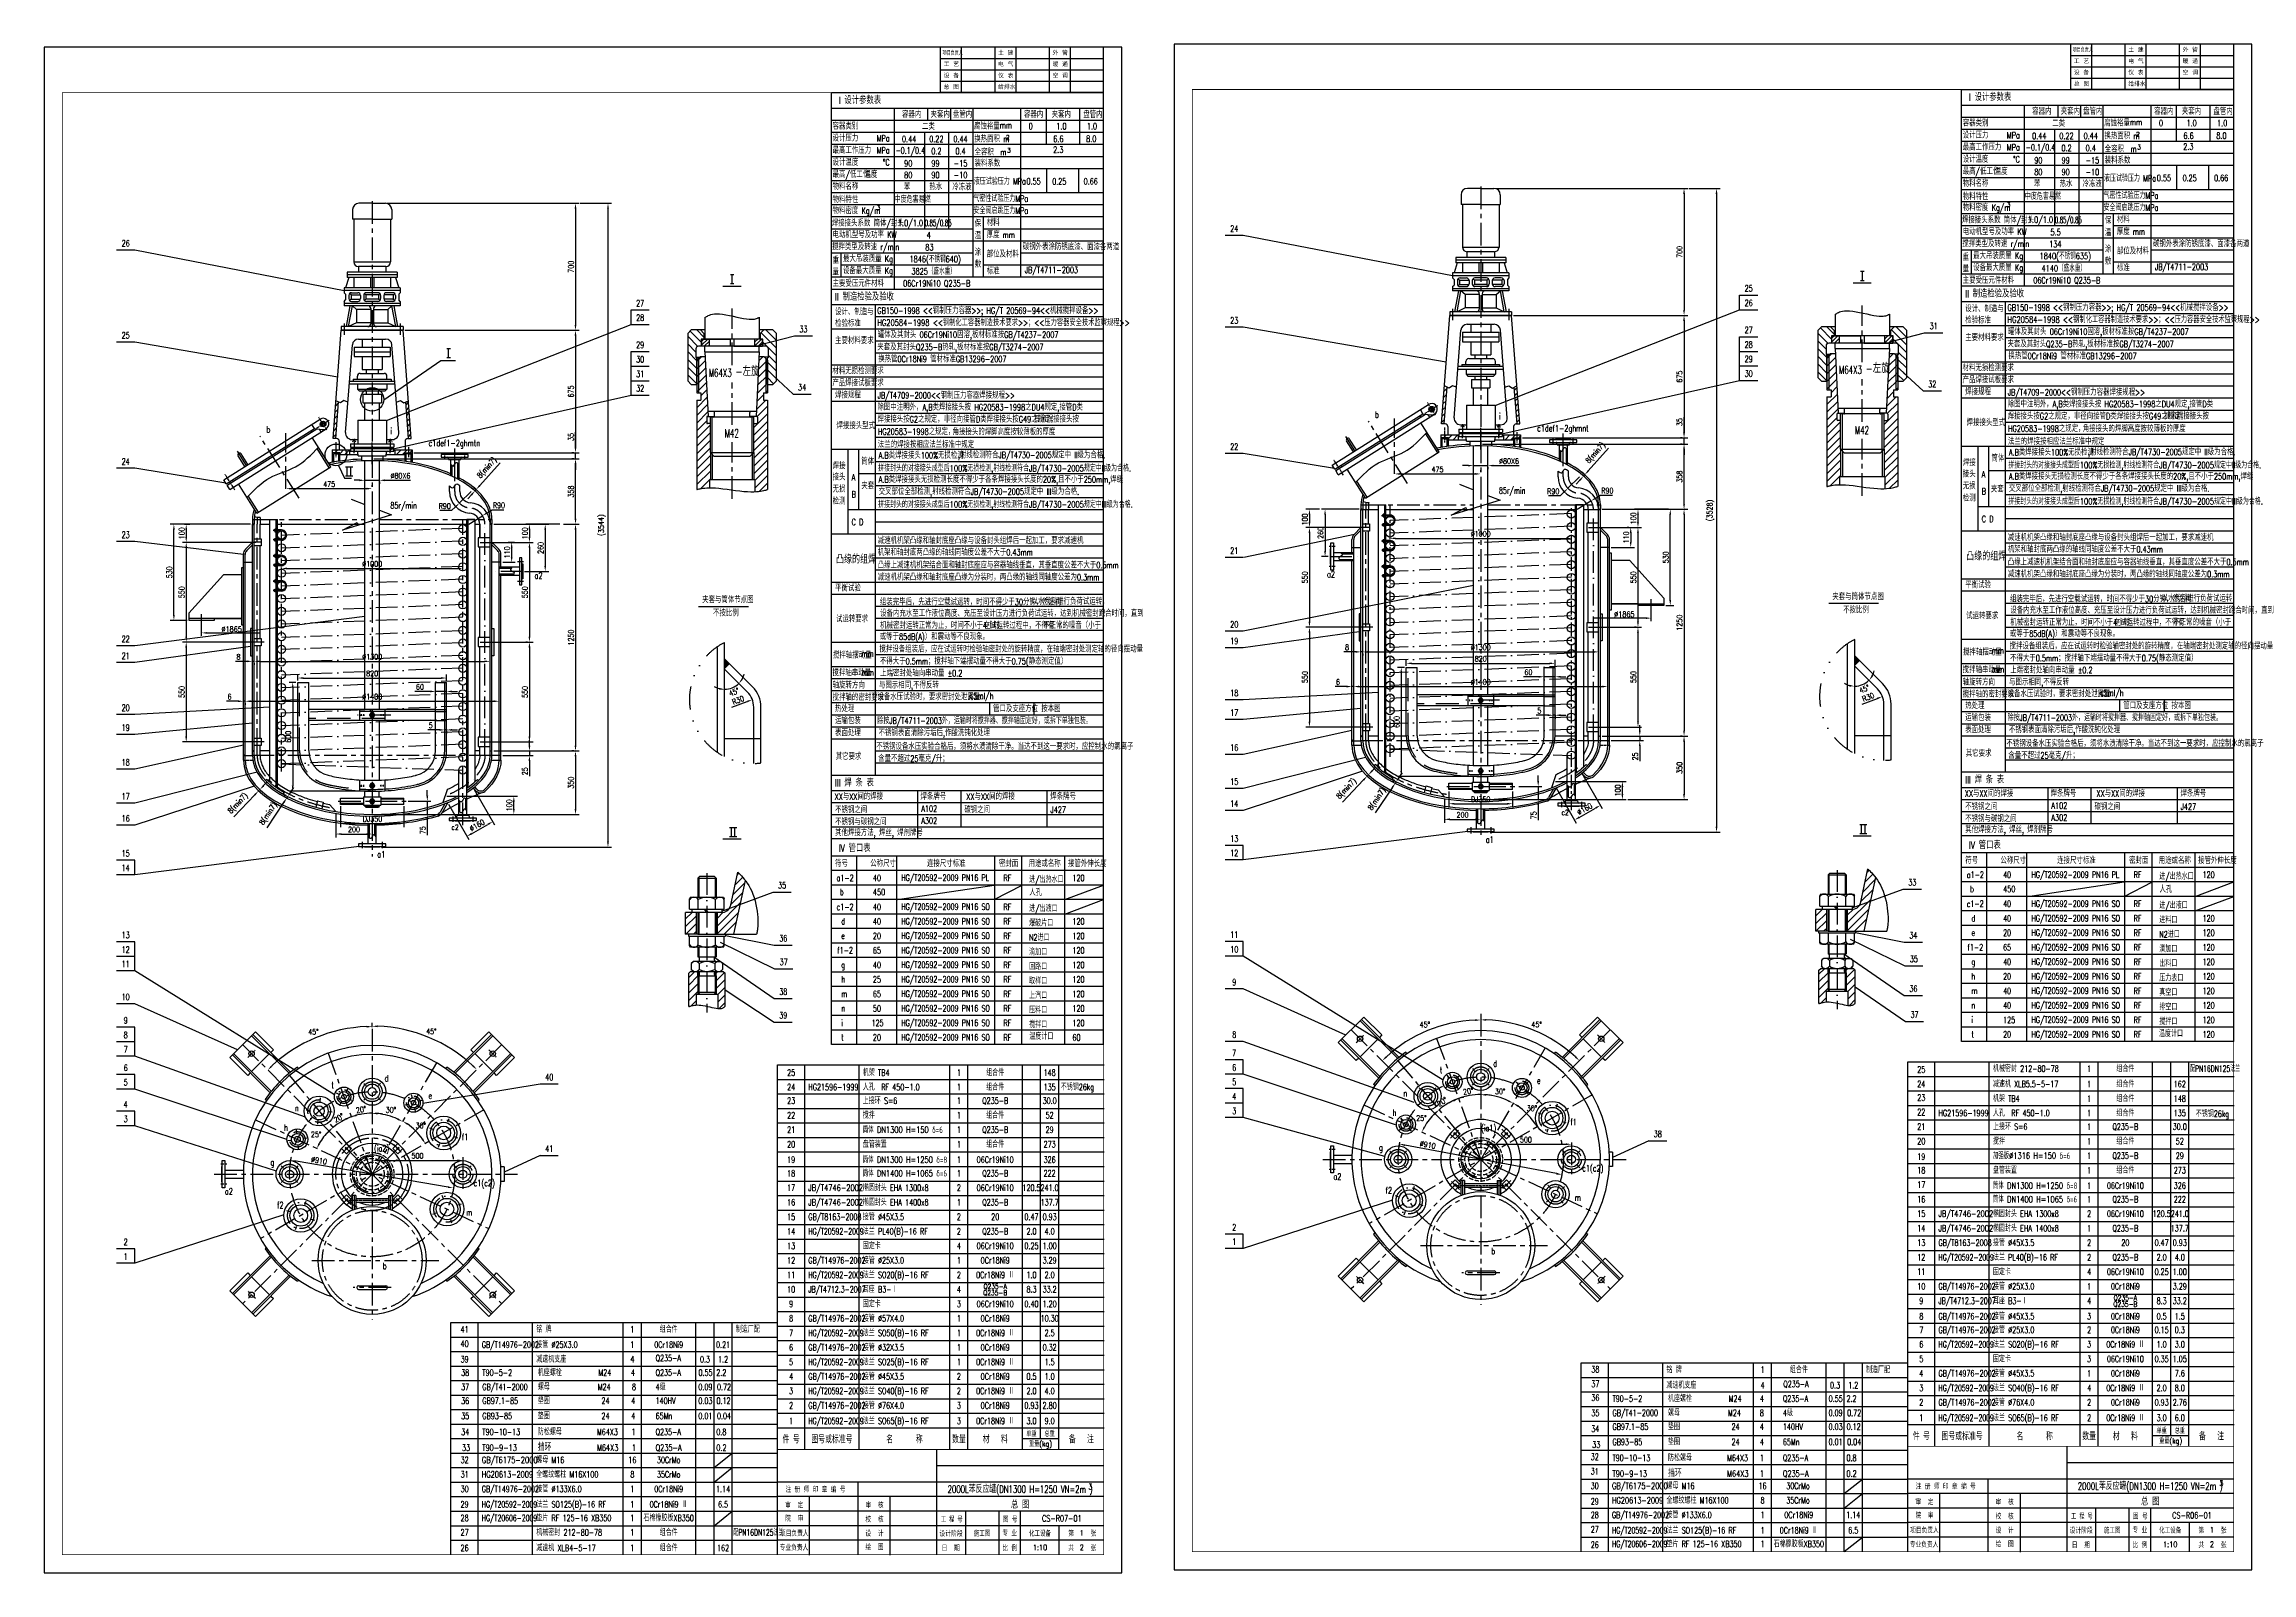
# Model space of a CAD drawing. Extents: x 92764 to 104934, y 26739 to 35166.
import ezdxf
from ezdxf.enums import TextEntityAlignment as Align

# ---------------------------------------------------------------- set-up
doc = ezdxf.new("R2010")
doc.units = 0
doc.header["$LTSCALE"] = 10
for name, pattern in [('ACAD_ISO02W100', [11, 8, -3]), ('ACAD_ISO10W100', [18, 12, -3, 0, -3]), ('CENTER', [2, 1.25, -0.25, 0.25, -0.25]), ('DASHEDX2', [38.1, 25.4, -12.7]), ('DIVIDE', [31.75, 12.7, -6.35, 0, -6.35, 0, -6.35]), ('HIDDEN', [0.375, 0.25, -0.125])]:
    doc.linetypes.add(name, pattern=pattern)
for name, color, linetype in [('01', 7, 'Continuous'), ('1', 2, 'Continuous'), ('2', 1, 'Continuous'), ('3', 7, 'HIDDEN'), ('5', 7, 'Continuous'), ('BZCC', 7, 'Continuous'), ('HGJ', 1, 'Continuous'), ('HGJX', 2, 'CENTER'), ('hgjy', 7, 'Continuous'), ('K1', 4, 'Continuous'), ('RENK', 7, 'Continuous'), ('sb', 1, 'Continuous'), ('sbx', 2, 'CENTER'), ('sby', 5, 'Continuous'), ('tank', 1, 'Continuous'), ('tankx', 2, 'ACAD_ISO10W100'), ('tanky', 7, 'Continuous'), ('zz', 1, 'Continuous'), ('zzx', 2, 'CENTER')]:
    doc.layers.add(name, color=color, linetype=linetype)
doc.styles.add('HZ', font='txt', dxfattribs={"width": 0.75, "bigfont": 'hztxt'})
doc.styles.add('hzfs', font='simplex.shx', dxfattribs={"width": 0.7, "bigfont": 'hzfs.shx'})
doc.styles.add('ST', font='', dxfattribs={"width": 0.75})
doc.styles.get("Standard").update_dxf_attribs({"font": 'txt', "width": 0.7, "bigfont": 'hztxt.shx'})
doc.styles.get('ST').set_extended_font_data('SimSun')
doc.dimstyles.new('PVCAD$0', dxfattribs={"dimscale": 10, "dimtxt": 3, "dimasz": 3, "dimexe": 2, "dimexo": 1, "dimgap": 1, "dimtad": 1, "dimdec": 0, "dimzin": 0, "dimdsep": 46, "dimtxsty": 'hzfs', "dimcen": 0, "dimclrd": 4, "dimclre": 4, "dimclrt": 7, "dimadec": 0, "dimazin": 0, "dimtfac": 0.7, "dimtmove": 0, "dimatfit": 0, "dimfxl": 0, "dimarcsym": 0})
doc.dimstyles.new('PVCAD$2', dxfattribs={"dimscale": 10, "dimtxt": 3, "dimasz": 3, "dimexe": 2, "dimexo": 1, "dimgap": 1, "dimtad": 2, "dimtih": 1, "dimdec": 0, "dimzin": 0, "dimdsep": 46, "dimtxsty": 'hzfs', "dimcen": 0, "dimclrd": 4, "dimclre": 4, "dimclrt": 7, "dimadec": 0, "dimazin": 0, "dimtfac": 0.7, "dimtmove": 0, "dimatfit": 0, "dimfxl": 0, "dimarcsym": 0})
doc.dimstyles.new('PVCAD$3', dxfattribs={"dimscale": 10, "dimtxt": 3, "dimasz": 3, "dimexe": 2, "dimexo": 1, "dimgap": 1, "dimtad": 1, "dimtoh": 1, "dimdec": 0, "dimzin": 0, "dimdsep": 46, "dimtxsty": 'hzfs', "dimcen": 0, "dimclrd": 4, "dimclre": 4, "dimclrt": 7, "dimadec": 0, "dimazin": 0, "dimtfac": 0.7, "dimtmove": 0, "dimatfit": 0, "dimfxl": 0, "dimarcsym": 0})
doc.dimstyles.new('PVCAD$4', dxfattribs={"dimscale": 10, "dimtxt": 3, "dimasz": 3, "dimexe": 2, "dimexo": 1, "dimgap": 1, "dimtad": 1, "dimtoh": 1, "dimdec": 0, "dimzin": 0, "dimdsep": 46, "dimtxsty": 'hzfs', "dimcen": 0, "dimclrd": 4, "dimclre": 4, "dimclrt": 7, "dimadec": 0, "dimazin": 0, "dimtfac": 0.7, "dimtmove": 0, "dimatfit": 0, "dimfxl": 0, "dimarcsym": 0})

msp = doc.modelspace()

# ---------------------------------------------------------------- texts
for s, height, width, p in [('项目负责人', 23.44, 0.7, (97716.6, 35105.5)), ('项目负责人', 23.44, 0.7, (103946.9, 35122.5)), ('33', 36, 0.63, (95066.7, 27411.1)), ('T90-9-13', 36, 0.63, (95179.1, 27411.1)), ('M64X3', 36, 0.63, (95811.1, 27411.1)), ('1', 36, 0.63, (96004.3, 27411.1)), ('Q235-A', 36, 0.63, (96134.7, 27411.1)), ('0.2', 36, 0.63, (96469.1, 27411.1)), ('33', 36, 0.63, (101296.9, 27428.1)), ('T90-9-13', 36, 0.63, (101409.3, 27268.1)), ('M64X3', 36, 0.63, (102041.3, 27268.1)), ('1', 36, 0.63, (102221.6, 27268.1)), ('Q235-A', 36, 0.63, (102348.7, 27268.1)), ('0.2', 36, 0.63, (102699.3, 27268.1))]:
    msp.add_text(s, height=height, dxfattribs=dict(width=width)).set_placement(p)
for s, height, p in [('工 艺', 23.44, (97722.6, 35043)), ('土 建', 23.44, (98022.6, 35105.5)), ('电 气', 23.44, (98022.6, 35043)), ('外 管', 23.44, (98322.6, 35105.5)), ('暖 通', 23.44, (98322.6, 35043)), ('工 艺', 23.44, (103952.8, 35060)), ('土 建', 23.44, (104252.8, 35122.5)), ('电 气', 23.44, (104252.8, 35060)), ('外 管', 23.44, (104552.8, 35122.5)), ('暖 通', 23.44, (104552.8, 35060)), ('设 备', 23.44, (97722.6, 34980.5)), ('总 图', 23.44, (97722.6, 34918)), ('仪 表', 23.44, (98022.6, 34980.5)), ('给排水', 23.44, (98022.6, 34918)), ('空 调', 23.44, (98322.6, 34980.5)), ('设 备', 23.44, (103952.8, 34997.5)), ('总 图', 23.44, (103952.8, 34935)), ('仪 表', 23.44, (104252.8, 34997.5)), ('给排水', 23.44, (104252.8, 34935)), ('空 调', 23.44, (104552.8, 34997.5)), ('2', 25, (98064.9, 34639.5)), ('3', 25, (98071.2, 34568.7)), ('2', 25, (104295.2, 34656.5)), ('3', 25, (104301.4, 34585.6)), ('3', 25, (97352.2, 34251.9)), ('3', 25, (103582.4, 34268.8))]:
    msp.add_text(s, height=height).set_placement(p)
at = {"style": 'hzfs'}
for s, height, width, p in [(' I 设计参数表', 40, 0.75, (97123.8, 34856.5)), (' I 设计参数表', 40, 0.75, (103354, 34873.5)), ('容器内', 35, 0.75, (103723.4, 34795.8)), ('夹套内', 35, 0.75, (103880.4, 34795.8)), ('盘管内', 35, 0.75, (104003.8, 34795.8)), ('容器内', 35, 0.75, (104395.5, 34795.8)), ('夹套内', 35, 0.75, (104547.9, 34795.8)), ('盘管内', 35, 0.75, (104722.5, 34794.8)), ('容器类别', 35, 0.75, (97110, 34714)), ('容器内', 35, 0.75, (97493.1, 34778.8)), ('二类', 35, 0.75, (97603.3, 34712.3)), ('夹套内', 35, 0.75, (97650.1, 34778.8)), ('盘管内', 35, 0.75, (97773.5, 34778.8)), ('腐蚀裕量', 35, 0.75, (97890, 34714)), ('容器内', 35, 0.75, (98165.2, 34778.8)), ('0', 35, 0.75, (98191.4, 34714)), ('夹套内', 35, 0.75, (98317.6, 34778.8)), ('1.0', 35, 0.75, (98343.7, 34714)), ('盘管内', 35, 0.75, (98492.2, 34777.8)), ('1.0', 35, 0.75, (98512, 34714)), ('容器类别', 35, 0.75, (103340.2, 34731)), ('设计压力', 35, 0.75, (103340.2, 34664.5)), ('二类', 35, 0.75, (103833.5, 34729.3)), ('腐蚀裕量', 35, 0.75, (104120.2, 34731)), ('0', 35, 0.75, (104421.6, 34731)), ('1.0', 35, 0.75, (104573.9, 34731)), ('1.0', 35, 0.75, (104742.3, 34731)), ('设计压力', 35, 0.75, (97110, 34647.5)), ('最高工作压力', 35, 0.75, (97110, 34581)), ('换热面积 m', 35, 0.75, (97891.3, 34643.3)), ('全容积  m', 35, 0.75, (97892.7, 34571)), ('最高工作压力', 35, 0.75, (103340.2, 34598)), ('换热面积 m', 35, 0.75, (104121.5, 34660.3)), ('全容积  m', 35, 0.75, (104123, 34588)), ('设计温度', 35, 0.75, (97110, 34514.5)), ('最高/低工作', 35, 0.75, (97110, 34448)), ('温度', 35, 0.75, (97286.2, 34447.7)), ('装料系数', 35, 0.75, (97892.7, 34509.2)), ('设计温度', 35, 0.75, (103340.2, 34531.5)), ('最高/低工作', 35, 0.75, (103340.2, 34465)), ('温度', 35, 0.75, (103516.4, 34464.7)), ('液压试验压力 MPa', 35, 0.7, (104118.8, 34426.8)), ('装料系数', 35, 0.75, (104123, 34526.2)), ('物料名称', 35, 0.75, (97110, 34381.5)), ('物料特性', 35, 0.75, (97110, 34309)), ('中度危害易燃', 35, 0.7, (97452.2, 34310.5)), ('苯', 35, 0.75, (97502.7, 34379.8)), ('热水', 35, 0.75, (97643.9, 34379.8)), ('冷冻液', 35, 0.75, (97770.1, 34379)), ('气密性试验压力MPa', 35, 0.7, (97886.1, 34315)), ('液压试验压力 MPa', 35, 0.7, (97888.5, 34409.8)), ('物料名称', 35, 0.75, (103340.2, 34398.5)), ('物料特性', 35, 0.75, (103340.2, 34326)), ('中度危害易燃', 35, 0.7, (103682.5, 34327.5)), ('苯', 35, 0.75, (103732.9, 34396.8)), ('热水', 35, 0.75, (103874.2, 34396.8)), ('冷冻液', 35, 0.75, (104000.3, 34396)), ('气密性试验压力MPa', 35, 0.7, (104116.3, 34332)), ('焊接接头系数 筒体/封头', 35, 0.75, (97105.7, 34179.9)), ('物料密度 Kg/m', 35, 0.75, (97110, 34248.5)), ('1.0/1.0', 35, 0.65, (97470.4, 34180.5)), ('0.85/0.85', 35, 0.5, (97617.8, 34180.2)), ('安全阀启跳压力MPa', 35, 0.7, (97886.1, 34248.5)), ('材料', 35, 0.75, (97959.8, 34182)), ('焊接接头系数 筒体/封头', 35, 0.75, (103335.9, 34196.9)), ('物料密度 Kg/m', 35, 0.75, (103340.2, 34265.5)), ('1.0/1.0', 35, 0.65, (103699.5, 34198.2)), ('0.85/0.85', 35, 0.5, (103848, 34197.2)), ('安全阀启跳压力MPa', 35, 0.7, (104116.3, 34265.5)), ('材料', 35, 0.75, (104190, 34199)), ('电动机型号及功率 KW', 35, 0.75, (97110, 34115.5)), ('4', 35, 0.65, (97628.8, 34113.1)), ('厚度', 35, 0.75, (97959.8, 34115.5)), ('搅拌类型及转速 r/min', 35, 0.75, (103337.9, 34066)), ('电动机型号及功率 KW', 35, 0.75, (103340.2, 34132.5)), ('134', 35, 0.65, (103816.3, 34063.8)), ('5.5', 35, 0.65, (103824.1, 34130)), ('厚度', 35, 0.75, (104190, 34132.5)), ('碳钢外表涂防锈底漆、面漆各两道', 35, 0.75, (104388.9, 34065.8)), ('搅拌类型及转速 r/min', 35, 0.75, (97107.6, 34049)), ('最大吊装质量 Kg', 35, 0.75, (97167.4, 33982.9)), ('1846(不锈钢640)', 35, 0.65, (97534, 33981.2)), ('83', 35, 0.65, (97621.1, 34046.8)), ('部位及材料', 35, 0.75, (97959.8, 34008.8)), ('碳钢外表涂防锈底漆、面漆各两道', 35, 0.75, (98158.7, 34048.8)), ('设备最大质量 Kg', 35, 0.75, (103397.7, 33934.3)), ('最大吊装质量 Kg', 35, 0.75, (103397.7, 33999.9)), ('1840(不锈钢635)', 35, 0.65, (103764.3, 33998.2)), ('部位及材料', 35, 0.75, (104190, 34025.8)), ('JB/T4711-2003', 35, 0.75, (104400, 33938.6)), ('主要受压元件材料', 35, 0.75, (97110, 33847.4)), ('设备最大质量 Kg', 35, 0.75, (97167.4, 33917.3)), ('06Cr19Ni10 Q235-B', 35, 0.75, (97499.2, 33847.4)), ('3825（盛水重）', 35, 0.65, (97544.8, 33913.9)), ('标准', 35, 0.75, (97959.8, 33916)), ('JB/T4711-2003', 35, 0.75, (98169.8, 33921.6)), ('主要受压元件材料', 35, 0.75, (103340.2, 33864.4)), ('06Cr19Ni10 Q235-B', 35, 0.75, (103729.4, 33864.4)), ('4140（盛水重）', 35, 0.65, (103775, 33930.9)), ('标准', 35, 0.75, (104190, 33933)), ('设计、制造与', 35, 0.75, (97123.8, 33690.5)), ('II 制造检验及验收', 40, 0.75, (97123.8, 33773.5)), ('GB150-1998 <<钢制压力容器>>; HG/T 20569-94<<机械搅拌设备>> ', 35, 0.75, (97356.5, 33697.5)), ('设计、制造与', 35, 0.75, (103354, 33707.5)), ('II 制造检验及验收', 40, 0.75, (103354, 33790.5)), ('GB150-1998 <<钢制压力容器>>; HG/T 20569-94<<机械搅拌设备>> ', 35, 0.75, (103586.7, 33714.5)), ('检验标准', 35, 0.75, (97123.8, 33627.2)), (' HG20584-1998 <<钢制化工容器制造技术要求>>；<<压力容器安全技术监察规程>>', 35, 0.73, (97338.1, 33631)), ('检验标准', 35, 0.75, (103354, 33644.2)), ('罐体及其封头 06Cr19Ni10固溶,板材标准按GB/T4237-2007  ', 35, 0.75, (103589.3, 33581.5)), (' HG20584-1998 <<钢制化工容器制造技术要求>>；<<压力容器安全技术监察规程>>', 35, 0.73, (103568.4, 33648)), ('主要材料要求', 35, 0.75, (97123.8, 33531.8)), ('夹套及其封头Q235-B热轧,板材标准按GB/T3274-2007', 35, 0.75, (97356.7, 33496.3)), ('罐体及其封头 06Cr19Ni10固溶,板材标准按GB/T4237-2007  ', 35, 0.75, (97359, 33564.5)), ('主要材料要求', 35, 0.75, (103354, 33548.8)), ('夹套及其封头Q235-B热轧,板材标准按GB/T3274-2007', 35, 0.75, (103586.9, 33513.3)), ('换热管0Cr18Ni9 管材标准GB13296-2007', 35, 0.75, (103591.9, 33447.5)), ('材料无损检测要求', 35, 0.75, (97109, 33365)), ('换热管0Cr18Ni9 管材标准GB13296-2007', 35, 0.75, (97361.7, 33430.6)), ('材料无损检测要求', 35, 0.75, (103339.2, 33382)), ('产品焊接试板要求', 35, 0.75, (97109, 33298.5)), ('焊接规程', 35, 0.75, (97123.8, 33232)), ('JB/T4709-2000<<钢制压力容器焊接规程>>', 35, 0.75, (97358.7, 33230.3)), ('产品焊接试板要求', 35, 0.75, (103339.2, 33315.5)), ('焊接规程', 35, 0.75, (103354, 33249)), ('JB/T4709-2000<<钢制压力容器焊接规程>>', 35, 0.75, (103588.9, 33247.3)), ('焊接接头按G2之规定，非径向接管D类焊接接头按G49之规定；', 35, 0.75, (97357.8, 33098.5)), ('除图中注明外，A,B类焊接接头按 HG20583-1998之DU4规定,接管D类', 35, 0.75, (97357.8, 33165)), ('其余焊接接头按 ', 35, 0.75, (98220, 33099.2)), ('焊接接头按G2之规定，非径向接管D类焊接接头按G49之规定；', 35, 0.75, (103588, 33115.5)), ('除图中注明外，A,B类焊接接头按 HG20583-1998之DU4规定,接管D类', 35, 0.75, (103588, 33182)), ('其余焊接接头按 ', 35, 0.75, (104450.2, 33116.2)), ('焊接接头型式', 35, 0.75, (97131.5, 33063)), ('HG20583-1998之规定，', 35, 0.75, (97359.8, 33030.2)), ('角接接头的焊脚高度按较薄板的厚度', 35, 0.75, (97771.6, 33029.2)), ('焊接接头型式', 35, 0.75, (103361.7, 33080)), ('法兰的焊接按相应法兰标准中规定', 35, 0.75, (103589.5, 32976.2)), ('HG20583-1998之规定，', 35, 0.75, (103590, 33047.2)), ('角接接头的焊脚高度按较薄板的厚度', 35, 0.75, (104001.9, 33046.2)), ('焊接', 35, 0.75, (97110.4, 32841.8)), ('筒体', 35, 0.75, (97268.5, 32866.3)), ('法兰的焊接按相应法兰标准中规定', 35, 0.75, (97359.3, 32959.2)), ('A.B类焊接接头100%无损检测', 35, 0.75, (97364.2, 32899.5)), (',射线检测符合JB/T4730-2005规定中 II级为合格.', 35, 0.75, (97800.8, 32901.4)), ('焊接', 35, 0.75, (103340.6, 32858.7)), ('筒体', 35, 0.75, (103498.7, 32883.3)), ('拼接封头的对接接头成型后100%无损检测,射线检测符合JB/T4730-2005规定中II级为合格. ', 35, 0.695258, (103591.5, 32845.5)), ('A.B类焊接接头100%无损检测', 35, 0.75, (103594.5, 32916.5)), (',射线检测符合JB/T4730-2005规定中 II级为合格.', 35, 0.75, (104031, 32918.3)), ('接头', 35, 0.75, (97110.4, 32779.8)), ('A', 35, 0.75, (97214.7, 32777.9)), ('夹套', 35, 0.75, (97268.5, 32732.1)), ('拼接封头的对接接头成型后100%无损检测,射线检测符合JB/T4730-2005规定中II级为合格. ', 35, 0.695258, (97361.3, 32828.5)), ('A.B类焊接接头无损检测长度不得少于各条焊接接头长度的20%,且不小于250mm,焊缝', 35, 0.75, (97364.2, 32766.5)), ('接头', 35, 0.75, (103340.6, 32796.8)), ('无损', 35, 0.75, (103340.6, 32730.3)), ('A', 35, 0.75, (103444.9, 32794.8)), ('A.B类焊接接头无损检测长度不得少于各条焊接接头长度的20%,且不小于250mm,焊缝', 35, 0.75, (103594.5, 32783.5)), ('交叉部位全部检测,射线检测符合JB/T4730-2005规定中 III级为合格.', 35, 0.75, (103594.5, 32717)), ('85r/min', 35, 0.7, (94672.3, 32623.3)), ('检测', 35, 0.75, (97110.4, 32646.7)), ('无损', 35, 0.75, (97110.4, 32713.3)), ('B', 35, 0.75, (97214.7, 32684.1)), ('拼接封头的对接接头成型后100%无损检测,射线检测符合JB/T4730-2005规定中III级为合格. ', 35, 0.695258, (97361.3, 32629)), ('交叉部位全部检测,射线检测符合JB/T4730-2005规定中 III级为合格.', 35, 0.75, (97364.2, 32700)), ('85r/min', 35, 0.7, (100783.2, 32704.7)), ('检测', 35, 0.75, (103340.6, 32663.6)), ('B', 35, 0.75, (103444.9, 32701)), ('夹套', 35, 0.75, (103495.3, 32713.3)), ('拼接封头的对接接头成型后100%无损检测,射线检测符合JB/T4730-2005规定中III级为合格. ', 35, 0.695258, (103591.5, 32646)), ('C D', 35, 0.75, (97214.7, 32531.8)), ('C D', 35, 0.75, (103444.9, 32548.8)), ('机架和轴封底两凸缘的轴线同轴度公差不大于0.43mm', 35, 0.75, (97358.7, 32364.8)), ('减速机机架凸缘和轴封底座凸缘与设备封头组焊后一起加工，要求减速机', 35, 0.75, (97358.7, 32429.4)), ('机架和轴封底两凸缘的轴线同轴度公差不大于0.43mm', 35, 0.75, (103588.9, 32381.8)), ('减速机机架凸缘和轴封底座凸缘与设备封头组焊后一起加工，要求减速机', 35, 0.75, (103588.9, 32446.4)), ('凸缘的组焊', 43.75, 0.75, (97128.8, 32325.5)), ('凸缘上减速机机架结合面和轴封底座应与容器轴线垂直，其垂直度公差不大于0.5mm', 35, 0.75, (97358.7, 32294.4)), ('凸缘的组焊', 43.75, 0.75, (103359, 32342.4)), ('减速机机架凸缘和轴封底座凸缘为分装时，两凸缘的轴线同轴度公差为0.3mm', 35, 0.75, (103588.9, 32244.9)), ('凸缘上减速机机架结合面和轴封底座应与容器轴线垂直，其垂直度公差不大于0.5mm', 35, 0.75, (103588.9, 32311.4)), ('平衡试验', 35, 0.75, (97123.8, 32168)), ('减速机机架凸缘和轴封底座凸缘为分装时，两凸缘的轴线同轴度公差为0.3mm', 35, 0.75, (97358.7, 32227.9)), ('平衡试验', 35, 0.75, (103354, 32185)), ('组装完毕后，先进行空载试运转，时间不得少于30分钟，然后再', 35, 0.75, (103600.9, 32108)), ('以水代料进行负荷试运转，', 35, 0.75, (104436.4, 32111.1)), ('试运转要求', 35, 0.75, (97128.8, 31997.6)), ('组装完毕后，先进行空载试运转，时间不得少于30分钟，然后再', 35, 0.75, (97370.7, 32091)), ('设备内充水至工作液位高度、充压至设计压力进行负荷试运转，达到机械密封跑合时间，直到', 35, 0.75, (97372.4, 32028.4)), ('以水代料进行负荷试运转，', 35, 0.75, (98206.2, 32094.2)), ('试运转要求', 35, 0.75, (103359, 32014.6)), ('设备内充水至工作液位高度、充压至设计压力进行负荷试运转，达到机械密封跑合时间，直到', 35, 0.75, (103602.6, 32045.4)), ('或等于85dB(A)）和震动等不良现象。', 35, 0.75, (97370.2, 31899.8)), ('机械密封运转正常为止，时间不小于4小时。', 35, 0.75, (97372.4, 31961.9)), ('在试运转过程中，不得有', 35, 0.75, (97943, 31961.5)), ('不正常的噪音（小于', 35, 0.75, (98270.9, 31962.3)), ('或等于85dB(A)）和震动等不良现象。', 35, 0.75, (103600.4, 31916.8)), ('机械密封运转正常为止，时间不小于4小时。', 35, 0.75, (103602.6, 31978.9)), ('在试运转过程中，不得有', 35, 0.75, (104173.2, 31978.5)), ('不正常的噪音（小于', 35, 0.75, (104501.2, 31979.3)), ('搅拌轴摆动量', 35, 0.75, (97111.9, 31797.8)), ('搅拌设备组装后，应在试运转时检验轴密封处的旋转精度，在轴端密封处测定轴的径向摆动量 ', 35, 0.75, (97368.6, 31831.4)), ('不得大于0.5mm；搅拌轴下端摆动量不得大于0.75(静态测定值）', 35, 0.75, (97370.8, 31764.6)), ('搅拌轴摆动量', 35, 0.75, (103342.2, 31814.8)), ('搅拌设备组装后，应在试运转时检验轴密封处的旋转精度，在轴端密封处测定轴的径向摆动量 ', 35, 0.75, (103598.8, 31848.3)), ('不得大于0.5mm；搅拌轴下端摆动量不得大于0.75(静态测定值）', 35, 0.75, (103601.1, 31781.6)), ('搅拌轴串动量', 35, 0.75, (97109.7, 31700.4)), ('轴旋转方向', 35, 0.75, (97110.4, 31632.2)), ('与图示相同,不得反转', 35, 0.75, (97365.6, 31632.2)), ('上端密封处轴向串动量 %%p0.2', 35, 0.75, (97372.3, 31698.6)), ('搅拌轴串动量', 35, 0.75, (103340, 31717.4)), ('轴旋转方向', 35, 0.75, (103340.6, 31649.2)), ('与图示相同,不得反转', 35, 0.75, (103595.9, 31649.2)), ('上端密封处轴向串动量 %%p0.2', 35, 0.75, (103602.5, 31715.5)), ('搅拌轴的密封要求', 35, 0.75, (97110.4, 31565.7)), ('热处理', 35, 0.75, (97123.8, 31503)), ('设备水压试验时，要求密封处泄露量：', 35, 0.75, (97357.3, 31567.8)), ('<5ml/h', 35, 0.75, (97859, 31572.8)), ('管口及支座方位', 35, 0.75, (97994.9, 31503)), ('按本图', 35, 0.75, (98260.9, 31503)), ('搅拌轴的密封要求', 35, 0.75, (103340.6, 31582.7)), ('热处理', 35, 0.75, (103354, 31520)), ('设备水压试验时，要求密封处泄露量：', 35, 0.75, (103587.6, 31584.8)), ('<5ml/h', 35, 0.75, (104089.3, 31589.7)), ('管口及支座方位', 35, 0.75, (104225.2, 31520)), ('按本图', 35, 0.75, (104491.2, 31520)), ('运输包装', 35, 0.75, (97123.8, 31436.5)), ('除按JB/T4711-2003外，运输时将搅拌器、搅拌轴固定好，或拆下单独包装。', 35, 0.7, (97357, 31436.5)), ('运输包装', 35, 0.75, (103354, 31453.5)), ('表面处理', 35, 0.75, (103354, 31387)), ('除按JB/T4711-2003外，运输时将搅拌器、搅拌轴固定好，或拆下单独包装。', 35, 0.7, (103587.2, 31453.5)), ('不锈钢表面清除污垢后,作酸洗钝化处理', 35, 0.75, (103594.5, 31387)), ('表面处理', 35, 0.75, (97123.8, 31370)), (' 不锈钢设备水压实验合格后，须将水渍清除干净。当达不到这一要求时，应控制水的氯离子', 35, 0.75, (97332.7, 31294.6)), ('不锈钢表面清除污垢后,作酸洗钝化处理', 35, 0.75, (97364.2, 31370)), ('其它要求', 35, 0.75, (103357.2, 31256.7)), (' 不锈钢设备水压实验合格后，须将水渍清除干净。当达不到这一要求时，应控制水的氯离子', 35, 0.75, (103562.9, 31311.5)), ('其它要求', 35, 0.75, (97127, 31239.7)), ('含量不超过25毫克/升；', 35, 0.75, (97361.4, 31228.1)), ('含量不超过25毫克/升；', 35, 0.75, (103591.7, 31245)), ('XX与XX间的焊接', 35, 0.75, (97121.7, 31018.5)), ('III 焊 条 表       ', 40, 0.75, (97123.8, 31094.5)), ('焊条牌号', 35, 0.75, (97594.3, 31018.5)), ('XX与XX间的焊接', 35, 0.75, (97847.6, 31018.5)), ('焊条牌号', 35, 0.75, (98310.2, 31018.5)), ('XX与XX间的焊接', 35, 0.75, (103351.9, 31035.5)), ('III 焊 条 表       ', 40, 0.75, (103354, 31111.5)), ('焊条牌号', 35, 0.75, (103824.6, 31035.5)), ('XX与XX间的焊接', 35, 0.75, (104077.8, 31035.5)), ('焊条牌号', 35, 0.75, (104540.5, 31035.5)), ('不锈钢之间', 35, 0.75, (97123.8, 30945.6)), ('A102', 35, 0.75, (97598.8, 30952)), ('碳钢之间', 35, 0.75, (97836.3, 30945.6)), ('J427', 35, 0.75, (98311.3, 30945.6)), ('不锈钢之间', 35, 0.75, (103354, 30962.5)), ('不锈钢与碳钢之间', 35, 0.75, (103354, 30896)), ('A102', 35, 0.75, (103829, 30969)), ('A302', 35, 0.75, (103829, 30902.5)), ('碳钢之间', 35, 0.75, (104066.5, 30962.5)), ('J427', 35, 0.75, (104541.5, 30962.5)), ('不锈钢与碳钢之间', 35, 0.75, (97123.8, 30879.1)), ('其他焊接方法, 焊丝, 焊剂牌号', 35, 0.75, (97123.8, 30819)), ('A302', 35, 0.75, (97598.8, 30885.5)), ('其他焊接方法, 焊丝, 焊剂牌号', 35, 0.75, (103354, 30836)), ('符号', 35, 0.75, (97123.8, 30649)), (' IV 管口表', 40, 0.75, (97123.8, 30733.5)), ('公称尺寸', 35, 0.75, (97317.8, 30649)), ('连接尺寸标准', 35, 0.75, (97630.5, 30649)), ('密封面', 35, 0.75, (98027.3, 30649)), ('用途或名称', 35, 0.75, (98190.7, 30649)), ('接管外伸长度', 35, 0.75, (98407.6, 30649)), ('符号', 35, 0.75, (103354, 30666)), (' IV 管口表', 40, 0.75, (103354, 30750.5)), ('公称尺寸', 35, 0.75, (103548, 30666)), ('连接尺寸标准', 35, 0.75, (103860.8, 30666)), ('密封面', 35, 0.75, (104257.5, 30666)), ('用途或名称', 35, 0.75, (104420.9, 30666)), ('接管外伸长度', 35, 0.75, (104637.8, 30666)), ('b', 35, 0.75, (97150.6, 30492.8)), ('450', 35, 0.75, (97332.5, 30492)), ('人孔', 35, 0.75, (98194.4, 30490.3)), ('b', 35, 0.75, (103380.8, 30509.7)), ('450', 35, 0.75, (103562.8, 30509)), ('人孔', 35, 0.75, (104424.7, 30507.2))]:
    msp.add_text(s, height=height, dxfattribs=dict(at, width=width)).set_placement(p, align=Align.MIDDLE_LEFT)
at = {"style": 'hzfs', "width": 0.75}
for s, p in [('mm', (98099.3, 34719.6)), ('mm', (104329.5, 34736.5)), ('MPa', (97424.9, 34647.5)), ('MPa', (97424.9, 34581)), ('MPa', (103655.1, 34664.5)), ('MPa', (103655.1, 34598)), ('%%DC', (97424.9, 34514.5)), ('%%DC', (103655.1, 34531.5)), ('mm', (98114.8, 34115.5)), ('mm', (104345, 34132.5)), ('mm', (97337.1, 31806.9)), ('mm', (103567.4, 31823.8)), ('mm', (97338.5, 31702.8)), ('mm', (103568.7, 31719.8))]:
    msp.add_text(s, height=35, dxfattribs=at).set_placement(p, align=Align.MIDDLE_RIGHT)
for s, height, style, width, p in [('-0.1/0.4', 35, 'hzfs', 0.6, (97457.2, 34562.5)), ('0.44', 35, 'hzfs', 0.75, (97492.5, 34626.1)), ('0.22', 35, 'hzfs', 0.75, (97642.7, 34626.1)), ('0.2', 35, 'hzfs', 0.75, (97654.2, 34558.9)), ('0.44', 35, 'hzfs', 0.75, (97776.1, 34626.1)), ('0.4', 35, 'hzfs', 0.75, (97787.6, 34558.9)), ('2.3', 35, 'hzfs', 0.75, (98325.7, 34566.6)), ('6.6', 35, 'hzfs', 0.75, (98326.8, 34626.7)), ('8.0', 35, 'hzfs', 0.75, (98508.1, 34627)), ('-0.1/0.4', 35, 'hzfs', 0.6, (103687.4, 34579.5)), ('0.44', 35, 'hzfs', 0.75, (103722.8, 34643)), ('0.22', 35, 'hzfs', 0.75, (103873, 34643)), ('0.2', 35, 'hzfs', 0.75, (103884.5, 34575.8)), ('0.44', 35, 'hzfs', 0.75, (104006.4, 34643)), ('0.4', 35, 'hzfs', 0.75, (104017.9, 34575.8)), ('2.3', 35, 'hzfs', 0.75, (104555.9, 34583.5)), ('6.6', 35, 'hzfs', 0.75, (104557.1, 34643.7)), ('8.0', 35, 'hzfs', 0.75, (104738.3, 34644)), ('90', 35, 'hzfs', 0.75, (97504.6, 34491.3)), ('80', 35, 'hzfs', 0.75, (97504.6, 34426.8)), ('99', 35, 'hzfs', 0.75, (97654.7, 34491.3)), ('90', 35, 'hzfs', 0.75, (97654.7, 34426.8)), ('-15', 35, 'hzfs', 0.75, (97778.5, 34491.3)), ('-10', 35, 'hzfs', 0.75, (97778.5, 34426.8)), ('90', 35, 'hzfs', 0.75, (103734.8, 34508.3)), ('80', 35, 'hzfs', 0.75, (103734.8, 34443.8)), ('99', 35, 'hzfs', 0.75, (103885, 34508.3)), ('90', 35, 'hzfs', 0.75, (103885, 34443.8)), ('-15', 35, 'hzfs', 0.75, (104018.4, 34508.3)), ('-10', 35, 'hzfs', 0.75, (104018.4, 34443.8)), ('0.55', 35, 'hzfs', 0.75, (104410.3, 34411.4)), ('0.25', 35, 'hzfs', 0.7, (104552.3, 34410.5)), ('0.66', 35, 'hzfs', 0.7, (104726.1, 34411.1)), ('0.55', 35, 'hzfs', 0.75, (98178.8, 34392.8)), ('0.25', 35, 'hzfs', 0.7, (98320.9, 34391.8)), ('0.66', 35, 'hzfs', 0.7, (98494.6, 34392.4)), ('夹套与筒体节点图', 35, 'hzfs', 0.75, (102621.3, 32102.8)), ('夹套与筒体节点图', 35, 'hzfs', 0.75, (96391.1, 32085.8)), ('不按比例', 35, 'hzfs', 0.75, (96450.8, 32012.7)), ('%%c1865', 30, 'hzfs', 0.75, (101418.7, 32008.3)), ('不按比例', 35, 'hzfs', 0.75, (102681, 32029.7)), ('%%c1865', 30, 'hzfs', 0.75, (93741, 31926.8)), ('a1-2', 35, 'hzfs', 0.7, (97132.4, 30552.8)), ('40', 35, 'hzfs', 0.7, (97332.4, 30552.8)), ('HG/T20592-2009 PN16 PL', 35, 'hzfs', 0.6, (97488.8, 30553.6)), ('RF', 35, 'hzfs', 0.7, (98052.4, 30552.8)), ('进/出热水口', 35, 'hzfs', 0.7, (98193.6, 30544.1)), ('120', 35, 'hzfs', 0.7, (98432.4, 30552.8)), ('a1-2', 35, 'hzfs', 0.7, (103362.7, 30569.8)), ('40', 35, 'hzfs', 0.7, (103562.7, 30569.8)), ('HG/T20592-2009 PN16 PL', 35, 'hzfs', 0.6, (103719.1, 30570.6)), ('RF', 35, 'hzfs', 0.7, (104282.7, 30569.8)), ('进/出热水口', 35, 'hzfs', 0.7, (104423.9, 30561.1)), ('120', 35, 'hzfs', 0.7, (104662.7, 30569.8)), ('c1-2', 35, 'hzfs', 0.7, (97132.4, 30392.8)), ('40', 35, 'hzfs', 0.7, (97332.4, 30392.8)), ('HG/T20592-2009 PN16 SO', 35, 'hzfs', 0.6, (97488.8, 30393.6)), ('RF', 35, 'hzfs', 0.7, (98052.4, 30392.8)), ('进/出液口', 35, 'hzfs', 0.7, (98193.6, 30384.1)), ('c1-2', 35, 'hzfs', 0.7, (103362.7, 30409.8)), ('40', 35, 'hzfs', 0.7, (103562.7, 30409.8)), ('HG/T20592-2009 PN16 SO', 35, 'hzfs', 0.6, (103719.1, 30410.6)), ('RF', 35, 'hzfs', 0.7, (104282.7, 30409.8)), ('进/出液口', 35, 'hzfs', 0.7, (104423.9, 30401.1)), ('d', 35, 'hzfs', 0.7, (97158.1, 30313.6)), ('40', 35, 'hzfs', 0.7, (97332.4, 30312.8)), ('HG/T20592-2009 PN16 SO', 35, 'hzfs', 0.6, (97488.8, 30313.6)), ('RF', 35, 'hzfs', 0.7, (98052.4, 30312.8)), ('爆破片口', 35, 'hzfs', 0.7, (98193.6, 30304.1)), ('120', 35, 'hzfs', 0.7, (98432.4, 30312.8)), ('d', 35, 'hzfs', 0.7, (103388.3, 30330.6)), ('40', 35, 'hzfs', 0.7, (103562.7, 30329.8)), ('HG/T20592-2009 PN16 SO', 35, 'hzfs', 0.6, (103719.1, 30330.6)), ('RF', 35, 'hzfs', 0.7, (104282.7, 30329.8)), ('进料口', 35, 'hzfs', 0.7, (104423.9, 30321.1)), ('120', 35, 'hzfs', 0.7, (104662.7, 30329.8)), ('f1-2', 35, 'hzfs', 0.7, (97136.1, 30153.6)), ('e', 35, 'hzfs', 0.7, (97158.1, 30233.6)), ('20', 35, 'hzfs', 0.7, (97332.4, 30232.9)), ('65', 35, 'hzfs', 0.7, (97332.4, 30152.9)), ('HG/T20592-2009 PN16 SO', 35, 'hzfs', 0.6, (97488.8, 30233.7)), ('HG/T20592-2009 PN16 SO', 35, 'hzfs', 0.6, (97488.8, 30153.7)), ('RF', 35, 'hzfs', 0.7, (98052.4, 30232.9)), ('RF', 35, 'hzfs', 0.7, (98052.4, 30152.9)), ('滴加口', 35, 'hzfs', 0.7, (98193.6, 30144.2)), ('N2进口', 35, 'hzfs', 0.7, (98193.6, 30224.2)), ('120', 35, 'hzfs', 0.7, (98432.4, 30232.9)), ('120', 35, 'hzfs', 0.7, (98432.4, 30152.9)), ('f1-2', 35, 'hzfs', 0.7, (103366.3, 30170.6)), ('e', 35, 'hzfs', 0.7, (103388.3, 30250.6)), ('20', 35, 'hzfs', 0.7, (103562.7, 30249.9)), ('65', 35, 'hzfs', 0.7, (103562.7, 30169.9)), ('HG/T20592-2009 PN16 SO', 35, 'hzfs', 0.6, (103719.1, 30250.7)), ('HG/T20592-2009 PN16 SO', 35, 'hzfs', 0.6, (103719.1, 30170.7)), ('RF', 35, 'hzfs', 0.7, (104282.7, 30249.9)), ('RF', 35, 'hzfs', 0.7, (104282.7, 30169.9)), ('滴加口', 35, 'hzfs', 0.7, (104423.9, 30161.2)), ('N2进口', 35, 'hzfs', 0.7, (104423.9, 30241.2)), ('120', 35, 'hzfs', 0.7, (104662.7, 30249.9)), ('120', 35, 'hzfs', 0.7, (104662.7, 30169.9)), ('g', 35, 'hzfs', 0.7, (97158.1, 30073.6)), ('40', 35, 'hzfs', 0.7, (97332.4, 30072.8)), ('HG/T20592-2009 PN16 SO', 35, 'hzfs', 0.6, (97488.8, 30073.6)), ('RF', 35, 'hzfs', 0.7, (98052.4, 30072.8)), ('回路口', 35, 'hzfs', 0.7, (98193.6, 30064.1)), ('120', 35, 'hzfs', 0.7, (98432.4, 30072.8)), ('g', 35, 'hzfs', 0.7, (103388.3, 30090.6)), ('40', 35, 'hzfs', 0.7, (103562.7, 30089.9)), ('HG/T20592-2009 PN16 SO', 35, 'hzfs', 0.6, (103719.1, 30090.7)), ('RF', 35, 'hzfs', 0.7, (104282.7, 30089.9)), ('出料口', 35, 'hzfs', 0.7, (104423.9, 30081.2)), ('120', 35, 'hzfs', 0.7, (104662.7, 30089.9)), ('h', 35, 'hzfs', 0.7, (97158.1, 29993.6)), ('25', 35, 'hzfs', 0.7, (97332.4, 29992.9)), ('65', 35, 'hzfs', 0.7, (97332.4, 29912.9)), ('HG/T20592-2009 PN16 SO', 35, 'hzfs', 0.6, (97488.8, 29993.7)), ('HG/T20592-2009 PN16 SO', 35, 'hzfs', 0.6, (97488.8, 29913.7)), ('RF', 35, 'hzfs', 0.7, (98052.4, 29992.9)), ('RF', 35, 'hzfs', 0.7, (98052.4, 29912.9)), ('取样口', 35, 'hzfs', 0.7, (98193.6, 29984.2)), ('上汽口', 35, 'hzfs', 0.7, (98193.6, 29904.2)), ('120', 35, 'hzfs', 0.7, (98432.4, 29992.9)), ('120', 35, 'hzfs', 0.7, (98432.4, 29912.9)), ('h', 35, 'hzfs', 0.7, (103388.3, 30010.6)), ('m', 35, 'hzfs', 0.7, (103388.3, 29930.6)), ('20', 35, 'hzfs', 0.7, (103562.7, 30009.9)), ('40', 35, 'hzfs', 0.7, (103562.7, 29929.9)), ('HG/T20592-2009 PN16 SO', 35, 'hzfs', 0.6, (103719.1, 30010.7)), ('HG/T20592-2009 PN16 SO', 35, 'hzfs', 0.6, (103719.1, 29930.7)), ('RF', 35, 'hzfs', 0.7, (104282.7, 30009.9)), ('RF', 35, 'hzfs', 0.7, (104282.7, 29929.9)), ('压力表口', 35, 'hzfs', 0.7, (104423.9, 30001.2)), ('真空口', 35, 'hzfs', 0.7, (104423.9, 29921.2)), ('120', 35, 'hzfs', 0.7, (104662.7, 30009.9)), ('120', 35, 'hzfs', 0.7, (104662.7, 29929.9)), ('m', 35, 'hzfs', 0.7, (97158.1, 29913.6)), ('n', 35, 'hzfs', 0.7, (97158.1, 29833.6)), ('50', 35, 'hzfs', 0.7, (97332.4, 29832.9)), ('HG/T20592-2009 PN16 SO', 35, 'hzfs', 0.6, (97488.8, 29833.7)), ('RF', 35, 'hzfs', 0.7, (98052.4, 29832.9)), ('压料口', 35, 'hzfs', 0.7, (98193.6, 29824.2)), ('120', 35, 'hzfs', 0.7, (98432.4, 29832.9)), ('n', 35, 'hzfs', 0.7, (103388.3, 29850.6)), ('40', 35, 'hzfs', 0.7, (103562.7, 29849.9)), ('HG/T20592-2009 PN16 SO', 35, 'hzfs', 0.6, (103719.1, 29850.7)), ('RF', 35, 'hzfs', 0.7, (104282.7, 29849.9)), ('排空口', 35, 'hzfs', 0.7, (104423.9, 29841.2)), ('120', 35, 'hzfs', 0.7, (104662.7, 29849.9)), ('t', 35, 'hzfs', 0.7, (97158.1, 29673.6)), ('i', 35, 'hzfs', 0.7, (97158.1, 29753.6)), ('125', 35, 'hzfs', 0.7, (97324.6, 29752.9)), ('20', 35, 'hzfs', 0.7, (97332.4, 29672.9)), ('HG/T20592-2009 PN16 SO', 35, 'hzfs', 0.6, (97488.8, 29753.7)), ('HG/T20592-2009 PN16 SO', 35, 'hzfs', 0.6, (97488.8, 29673.7)), ('RF', 35, 'hzfs', 0.7, (98052.4, 29752.9)), ('RF', 35, 'hzfs', 0.7, (98052.4, 29672.9)), ('搅拌口', 35, 'hzfs', 0.7, (98193.6, 29744.2)), ('温度计口', 35, 'hzfs', 0.7, (98194.8, 29679.2)), ('60', 35, 'hzfs', 0.7, (98432.4, 29672.9)), ('120', 35, 'hzfs', 0.7, (98432.4, 29752.9)), ('t', 35, 'hzfs', 0.7, (103388.3, 29690.6)), ('i', 35, 'hzfs', 0.7, (103388.3, 29770.6)), ('20', 35, 'hzfs', 0.7, (103562.7, 29689.9)), ('125', 35, 'hzfs', 0.7, (103562.7, 29769.9)), ('HG/T20592-2009 PN16 SO', 35, 'hzfs', 0.6, (103719.1, 29770.7)), ('HG/T20592-2009 PN16 SO', 35, 'hzfs', 0.6, (103719.1, 29690.7)), ('RF', 35, 'hzfs', 0.7, (104282.7, 29769.9)), ('RF', 35, 'hzfs', 0.7, (104282.7, 29689.9)), ('温度计口', 35, 'hzfs', 0.7, (104422.2, 29694.7)), ('搅拌口', 35, 'hzfs', 0.7, (104423.9, 29761.2)), ('120', 35, 'hzfs', 0.7, (104662.7, 29769.9)), ('120', 35, 'hzfs', 0.7, (104662.7, 29689.9)), ('上接环 S=6', 35, 'hzfs', 0.7, (97276.6, 29324.3)), ('搅拌', 35, 'hzfs', 0.7, (97276.6, 29244.3)), ('上接环 S=6', 35, 'hzfs', 0.7, (103506.8, 29181.3)), ('筒体 DN1300 H=150 δ=6', 35, 'hzfs', 0.63, (97276.6, 29164.3)), ('盘管装置', 35, 'hzfs', 0.7, (97276.6, 29084.3)), ('搅拌', 35, 'hzfs', 0.7, (103506.8, 29101.3)), ('加强板%%C1316 H=150 δ=6', 35, 'hzfs', 0.63, (103506.8, 29021.3)), ('盘管装置', 35, 'hzfs', 0.7, (103506.8, 28941.3)), ('JB/T4746-2002', 35, 'hzfs', 0.63, (96976.6, 28844.3)), ('椭圆封头 EHA 1300x8', 35, 'hzfs', 0.7, (97276.6, 28844.3)), ('筒体 DN1400 H=1065 δ=6', 35, 'hzfs', 0.63, (97276.6, 28924.3)), ('JB/T4746-2002', 35, 'hzfs', 0.63, (96976.6, 28764.3)), ('GB/T8163-2008', 35, 'hzfs', 0.6, (96976.6, 28684.3)), ('椭圆封头 EHA 1400x8', 35, 'hzfs', 0.7, (97276.6, 28764.3)), ('接管 %%C45X3.5', 35, 'hzfs', 0.7, (97276.6, 28684.3)), ('JB/T4746-2002', 35, 'hzfs', 0.63, (103206.8, 28701.3)), ('椭圆封头 EHA 1300x8', 35, 'hzfs', 0.7, (103506.8, 28701.3)), ('筒体 DN1400 H=1065 δ=6', 35, 'hzfs', 0.63, (103506.8, 28781.3)), ('HG/T20592-2009', 35, 'hzfs', 0.58, (96976.6, 28604.3)), ('法兰 PL40(B)-16 RF', 35, 'hzfs', 0.7, (97276.6, 28604.3)), ('JB/T4746-2002', 35, 'hzfs', 0.63, (103206.8, 28621.3)), ('椭圆封头 EHA 1400x8', 35, 'hzfs', 0.7, (103506.8, 28621.3)), ('GB/T14976-2002', 35, 'hzfs', 0.6, (96976.6, 28444.3)), ('接管 %%C25X3.0', 35, 'hzfs', 0.7, (97276.6, 28444.3)), ('固定卡', 35, 'hzfs', 0.7, (97276.6, 28524.3)), ('GB/T8163-2008', 35, 'hzfs', 0.6, (103206.8, 28541.3)), ('HG/T20592-2009', 35, 'hzfs', 0.58, (103206.8, 28461.3)), ('接管 %%C45X3.5', 35, 'hzfs', 0.7, (103506.8, 28541.3)), ('法兰 PL40(B)-16 RF', 35, 'hzfs', 0.7, (103506.8, 28461.3)), ('HG/T20592-2009', 35, 'hzfs', 0.58, (96976.6, 28364.3)), ('法兰 SO20(B)-16 RF', 35, 'hzfs', 0.7, (97276.6, 28364.3)), ('固定卡', 35, 'hzfs', 0.7, (103506.8, 28381.3)), ('JB/T4712.3-2007', 35, 'hzfs', 0.59, (96976.6, 28284.3)), ('耳座 B3-Ⅰ', 35, 'hzfs', 0.7, (97276.6, 28284.3)), ('固定卡', 35, 'hzfs', 0.7, (97276.6, 28204.3)), ('JB/T4712.3-2007', 35, 'hzfs', 0.59, (103206.8, 28221.3)), ('GB/T14976-2002', 35, 'hzfs', 0.6, (103206.8, 28301.3)), ('接管 %%C25X3.0', 35, 'hzfs', 0.7, (103506.8, 28301.3)), ('耳座 B3-Ⅰ', 35, 'hzfs', 0.7, (103506.8, 28221.3)), ('GB/T14976-2002', 35, 'hzfs', 0.6, (96976.6, 28124.3)), ('接管 %%C57X4.0', 35, 'hzfs', 0.7, (97276.6, 28124.3)), ('铭 牌', 35, 'hzfs', 0.7, (95476.6, 28064.3)), ('制造厂配', 35, 'hzfs', 0.7, (96576.6, 28064.3)), ('GB/T14976-2002', 35, 'hzfs', 0.6, (96976.6, 27964.3)), ('HG/T20592-2009', 35, 'hzfs', 0.58, (96976.6, 28044.3)), ('接管 %%C32X3.5', 35, 'hzfs', 0.7, (97276.6, 27964.3)), ('法兰 SO50(B)-16 RF', 35, 'hzfs', 0.7, (97276.6, 28044.3)), ('GB/T14976-2002', 35, 'hzfs', 0.6, (103206.8, 28061.3)), ('HG/T20592-2009', 35, 'hzfs', 0.58, (103206.8, 27981.3)), ('接管 %%C25X3.0', 35, 'hzfs', 0.7, (103506.8, 28061.3)), ('法兰 SO20(B)-16 RF', 35, 'hzfs', 0.7, (103506.8, 27981.3)), ('Q235-A', 35, 'hzfs', 0.7, (96134.7, 27905.6)), ('HG/T20592-2009', 35, 'hzfs', 0.58, (96976.6, 27884.3)), ('法兰 SO25(B)-16 RF', 35, 'hzfs', 0.7, (97276.6, 27884.3)), ('38', 35, 'hzfs', 0.7, (101292.8, 27843.7)), ('铭 牌', 35, 'hzfs', 0.7, (101706.8, 27841.3)), ('制造厂配', 35, 'hzfs', 0.7, (102806.8, 27841.3)), ('固定卡', 35, 'hzfs', 0.7, (103506.8, 27901.3)), ('38', 35, 'hzfs', 0.7, (95062.6, 27825.6)), ('37', 35, 'hzfs', 0.7, (95062.6, 27746.7)), ('T90-5-2', 35, 'hzfs', 0.7, (95179.4, 27825.6)), ('GB/T41-2000', 35, 'hzfs', 0.7, (95179.4, 27746.7)), ('机座螺栓', 35, 'hzfs', 0.7, (95485.1, 27825.6)), ('螺母', 35, 'hzfs', 0.7, (95485.1, 27746.7)), ('M24', 35, 'hzfs', 0.7, (95815.9, 27746.7)), ('M24', 35, 'hzfs', 0.7, (95819.2, 27825.6)), ('4', 35, 'hzfs', 0.7, (95998.2, 27825.6)), ('8', 35, 'hzfs', 0.7, (96004, 27746.7)), ('Q235-A', 35, 'hzfs', 0.7, (96134.7, 27825.6)), ('4级', 35, 'hzfs', 0.7, (96134.7, 27746.7)), ('0.09', 35, 'hzfs', 0.7, (96370.3, 27746.7)), ('0.55', 35, 'hzfs', 0.7, (96371, 27825.6)), ('2.2', 35, 'hzfs', 0.7, (96469.1, 27825.6)), ('0.72', 35, 'hzfs', 0.7, (96472.9, 27746.7)), ('GB/T14976-2002', 35, 'hzfs', 0.6, (96976.6, 27804.3)), ('HG/T20592-2009', 35, 'hzfs', 0.58, (96976.6, 27724.3)), ('接管 %%C45X3.5', 35, 'hzfs', 0.7, (97276.6, 27804.3)), ('法兰 SO40(B)-16 RF', 35, 'hzfs', 0.7, (97276.6, 27724.3)), ('37', 35, 'hzfs', 0.7, (101292.8, 27763.7)), ('Q235-A', 35, 'hzfs', 0.7, (102351.3, 27762.5)), ('GB/T14976-2002', 35, 'hzfs', 0.6, (103206.8, 27821.3)), ('HG/T20592-2009', 35, 'hzfs', 0.58, (103206.8, 27741.3)), ('接管 %%C45X3.5', 35, 'hzfs', 0.7, (103506.8, 27821.3)), ('法兰 SO40(B)-16 RF', 35, 'hzfs', 0.7, (103506.8, 27741.3)), ('36', 35, 'hzfs', 0.7, (95062.6, 27670.2)), ('GB97.1-85', 35, 'hzfs', 0.7, (95179.4, 27670.2)), ('垫圈', 35, 'hzfs', 0.7, (95485.1, 27670.2)), ('24', 35, 'hzfs', 0.7, (95835.9, 27670.2)), ('4', 35, 'hzfs', 0.7, (96000.1, 27670.2)), ('140HV', 35, 'hzfs', 0.7, (96134.7, 27670.2)), ('0.03', 35, 'hzfs', 0.7, (96370.3, 27670.2)), ('0.12', 35, 'hzfs', 0.7, (96470, 27670.2)), ('36', 35, 'hzfs', 0.7, (101292.8, 27687.2)), ('35', 35, 'hzfs', 0.7, (101292.8, 27603.8)), ('T90-5-2', 35, 'hzfs', 0.7, (101409.6, 27682.5)), ('GB/T41-2000', 35, 'hzfs', 0.7, (101409.6, 27603.7)), ('机座螺栓', 35, 'hzfs', 0.7, (101715.4, 27682.5)), ('螺母', 35, 'hzfs', 0.7, (101715.4, 27603.7)), ('M24', 35, 'hzfs', 0.7, (102046.1, 27603.7)), ('M24', 35, 'hzfs', 0.7, (102049.5, 27682.5)), ('4', 35, 'hzfs', 0.7, (102221.6, 27682.5)), ('8', 35, 'hzfs', 0.7, (102221.6, 27603.7)), ('Q235-A', 35, 'hzfs', 0.7, (102348.7, 27682.5)), ('4级', 35, 'hzfs', 0.7, (102348.7, 27603.7)), ('0.09', 35, 'hzfs', 0.7, (102600.5, 27603.7)), ('0.55', 35, 'hzfs', 0.7, (102601.2, 27682.5)), ('2.2', 35, 'hzfs', 0.7, (102699.3, 27682.5)), ('0.72', 35, 'hzfs', 0.7, (102703.1, 27603.7)), ('35', 35, 'hzfs', 0.7, (95062.6, 27586.8)), ('34', 35, 'hzfs', 0.7, (95062.6, 27498.7)), ('T90-10-13', 35, 'hzfs', 0.7, (95179.4, 27498.7)), ('GB93-85', 35, 'hzfs', 0.7, (95179.4, 27586.8)), ('垫圈', 35, 'hzfs', 0.7, (95485.1, 27586.8)), ('防松螺母', 35, 'hzfs', 0.7, (95485.1, 27498.7)), ('M64X3', 35, 'hzfs', 0.7, (95811.1, 27498.7)), ('24', 35, 'hzfs', 0.7, (95835.9, 27586.8)), ('4', 35, 'hzfs', 0.7, (96000.1, 27586.8)), ('1', 35, 'hzfs', 0.7, (96001.4, 27498.7)), ('Q235-A', 35, 'hzfs', 0.7, (96134.7, 27498.7)), ('65Mn', 35, 'hzfs', 0.7, (96134.7, 27586.8)), ('0.01', 35, 'hzfs', 0.7, (96370.3, 27586.8)), ('0.8', 35, 'hzfs', 0.7, (96469.1, 27498.7)), ('0.04', 35, 'hzfs', 0.7, (96472.9, 27586.8)), ('34', 35, 'hzfs', 0.7, (101292.8, 27515.7)), ('GB97.1-85', 35, 'hzfs', 0.7, (101409.6, 27527.2)), ('垫圈', 35, 'hzfs', 0.7, (101715.4, 27527.2)), ('24', 35, 'hzfs', 0.7, (102066.2, 27527.2)), ('4', 35, 'hzfs', 0.7, (102221.6, 27527.2)), ('140HV', 35, 'hzfs', 0.7, (102348.7, 27527.2)), ('0.03', 35, 'hzfs', 0.7, (102600.5, 27527.2)), ('0.12', 35, 'hzfs', 0.7, (102700.2, 27527.2)), ('GB/T6175-2000', 35, 'hzfs', 0.63, (95176.6, 27344.3)), ('挡环', 40, 'HZ', 0.7, (95485.1, 27411.1)), ('T90-10-13', 35, 'hzfs', 0.7, (101409.6, 27355.7)), ('GB93-85', 35, 'hzfs', 0.7, (101409.6, 27443.8)), ('垫圈', 35, 'hzfs', 0.7, (101715.4, 27443.8)), ('防松螺母', 35, 'hzfs', 0.7, (101715.4, 27355.7)), ('M64X3', 35, 'hzfs', 0.7, (102041.3, 27355.7)), ('24', 35, 'hzfs', 0.7, (102066.2, 27443.8)), ('4', 35, 'hzfs', 0.7, (102221.6, 27443.8)), ('1', 35, 'hzfs', 0.7, (102221.6, 27355.7)), ('Q235-A', 35, 'hzfs', 0.7, (102348.7, 27355.7)), ('65Mn', 35, 'hzfs', 0.7, (102348.7, 27443.8)), ('0.01', 35, 'hzfs', 0.7, (102600.5, 27443.8)), ('0.8', 35, 'hzfs', 0.7, (102699.3, 27355.7)), ('0.04', 35, 'hzfs', 0.7, (102703.1, 27443.8)), ('HG20613-2009', 35, 'hzfs', 0.68, (95176.6, 27264.3)), ('全螺纹螺柱 M16X100', 35, 'hzfs', 0.7, (95476.6, 27264.3)), ('螺母 M16', 35, 'hzfs', 0.7, (95476.6, 27344.3)), ('挡环', 40, 'HZ', 0.7, (101715.4, 27268.1)), ('注 册 师 印 章 编 号', 30, 'ST', 0.75, (96850.7, 27185.9)), ('GB/T6175-2000', 35, 'hzfs', 0.63, (101406.8, 27201.3)), ('HG20613-2009', 35, 'hzfs', 0.68, (101406.8, 27121.3)), ('全螺纹螺柱 M16X100', 35, 'hzfs', 0.7, (101706.8, 27121.3)), ('螺母 M16', 35, 'hzfs', 0.7, (101706.8, 27201.3)), ('审  定', 30, 'ST', 0.75, (103079.1, 27116.5)), ('注 册 师 印 章 编 号', 30, 'ST', 0.75, (103081, 27202.8)), ('审  核', 30, 'ST', 0.75, (103521.5, 27116.4)), ('审  定', 30, 'ST', 0.75, (96848.8, 27099.6)), ('院  审', 30, 'ST', 0.75, (96849.5, 27025.6)), ('校  核', 30, 'ST', 0.75, (97291.2, 27020.8)), ('审  核', 30, 'ST', 0.75, (97291.2, 27099.5)), ('工 程 号', 30, 'ST', 0.68, (97707.5, 27021.1)), ('图 号', 30, 'ST', 0.75, (98048.2, 27021.1)), ('院  审', 30, 'ST', 0.75, (103079.7, 27042.6)), ('校  核', 30, 'ST', 0.75, (103521.5, 27037.7)), ('工 程 号', 30, 'ST', 0.68, (103937.7, 27038.1)), ('图 号', 30, 'ST', 0.75, (104278.4, 27038.1)), ('专业负责人', 30, 'ST', 0.75, (96818.6, 26865.3)), ('项目负责人', 30, 'ST', 0.75, (96820.4, 26944.2)), ('绘  图', 30, 'ST', 0.75, (97291.3, 26867.7)), ('设  计', 30, 'ST', 0.75, (97291.2, 26943.1)), ('设计阶段', 30, 'ST', 0.76, (97699.3, 26942.5)), ('日  期', 30, 'ST', 0.75, (97711.3, 26862.7)), ('专 业', 30, 'ST', 0.75, (98045.7, 26945.9)), ('比 例', 30, 'ST', 0.75, (98045.7, 26863.2)), ('第     张 ', 30, 'ST', 0.75, (98409.2, 26943.2)), ('共     张', 30, 'ST', 0.75, (98409.2, 26863.2)), ('专业负责人', 30, 'ST', 0.75, (103048.8, 26882.3)), ('项目负责人', 30, 'ST', 0.75, (103050.6, 26961.1)), ('绘  图', 30, 'ST', 0.75, (103521.6, 26884.7)), ('设  计', 30, 'ST', 0.75, (103521.5, 26960.1)), ('设计阶段', 30, 'ST', 0.76, (103929.6, 26959.5)), ('日  期', 30, 'ST', 0.75, (103941.5, 26879.7)), ('专 业', 30, 'ST', 0.75, (104275.9, 26962.8)), ('比 例', 30, 'ST', 0.75, (104276, 26880.1)), ('第     张 ', 30, 'ST', 0.75, (104639.5, 26960.1)), ('共     张', 30, 'ST', 0.75, (104639.5, 26880.1))]:
    msp.add_text(s, height=height, dxfattribs=dict(style=style, width=width)).set_placement(p)
at = {"style": 'hzfs'}
for s, height, width, p in [('保', 35, 0.75, (97911.3, 34182)), ('保', 35, 0.75, (104141.5, 34199)), ('温', 35, 0.75, (97911.3, 34115.5)), ('温', 35, 0.75, (104141.5, 34132.5)), ('重', 35, 0.75, (97127.4, 33979.1)), ('涂', 35, 0.75, (97911.4, 34023.8)), ('敷', 35, 0.75, (97911.4, 33957.3)), ('重', 35, 0.75, (103357.7, 33996.1)), ('涂', 35, 0.75, (104141.6, 34040.8)), ('敷', 35, 0.75, (104141.6, 33974.3)), ('量', 35, 0.75, (97127.4, 33914.6)), ('量', 35, 0.75, (103357.7, 33931.5)), ('2000L苯反应罐(DN1300 H=1250 VN=2m )', 40, 0.7, (98143.8, 27199.3)), ('总 图', 40, 0.75, (98143.8, 27119.3)), ('3', 30, 0.75, (98530.9, 27214.2)), ('2000L苯反应罐(DN1300 H=1250 VN=2m )', 40, 0.7, (104374, 27216.3)), ('总 图', 40, 0.75, (104374, 27136.3)), ('3', 30, 0.75, (104765.5, 27234.2)), ('CS-R07-01', 35, 0.75, (98373.8, 27039.3)), ('CS-R06-01', 35, 0.75, (104604, 27056.3)), ('施工图', 30, 0.75, (97933.8, 26959.3)), ('化工设备', 30, 0.75, (98253.8, 26959.3)), ('1', 30, 0.75, (98483.8, 26959.3)), ('施工图', 30, 0.75, (104164, 26976.3)), ('化工设备', 30, 0.75, (104484, 26976.3)), ('1:10', 30, 0.75, (104484, 26896.3)), ('2', 30, 0.75, (104714, 26896.3)), ('1', 30, 0.75, (104714, 26976.3)), ('1:10', 30, 0.75, (98253.8, 26879.3)), ('2', 30, 0.75, (98483.8, 26879.3))]:
    msp.add_text(s, height=height, dxfattribs=dict(at, width=width)).set_placement(p, align=Align.MIDDLE)
at = {"style": 'hzfs', "width": 0.7}
for s, height, p in [('23', 35, (96881.6, 29324.3)), ('1', 35, (97806.6, 29324.3)), ('Q235-B', 35, (98006.6, 29324.3)), ('30.0', 35, (98306.6, 29324.3)), ('23', 35, (103111.8, 29341.3)), ('22', 35, (96881.6, 29244.3)), ('1', 35, (97806.6, 29244.3)), ('组合件', 35, (98006.6, 29244.3)), ('52', 35, (98306.6, 29244.3)), ('22', 35, (103111.8, 29261.3)), ('21', 35, (103111.8, 29181.3)), ('1', 35, (104036.8, 29181.3)), ('Q235-B', 35, (104236.8, 29181.3)), ('30.0', 35, (104536.8, 29181.3)), ('21', 35, (96881.6, 29164.3)), ('20', 35, (96881.6, 29084.3)), ('1', 35, (97806.6, 29164.3)), ('1', 35, (97806.6, 29084.3)), ('Q235-B', 35, (98006.6, 29164.3)), ('组合件', 35, (98006.6, 29084.3)), ('273', 35, (98306.6, 29084.3)), ('29', 35, (98306.6, 29164.3)), ('20', 35, (103111.8, 29101.3)), ('1', 35, (104036.8, 29101.3)), ('组合件', 35, (104236.8, 29101.3)), ('52', 35, (104536.8, 29101.3)), ('18', 35, (103111.8, 28941.3)), ('1', 35, (104036.8, 29021.3)), ('1', 35, (104036.8, 28941.3)), ('Q235-B', 35, (104236.8, 29021.3)), ('组合件', 35, (104236.8, 28941.3)), ('273', 35, (104536.8, 28941.3)), ('29', 35, (104536.8, 29021.3)), ('18', 35, (96881.6, 28924.3)), ('17', 35, (96881.6, 28844.3)), ('2', 35, (97806.6, 28844.3)), ('1', 35, (97806.6, 28924.3)), ('06Cr19Ni10', 35, (98006.6, 28844.3)), ('Q235-B', 35, (98006.6, 28924.3)), ('120.5', 35, (98206.6, 28844.3)), ('241.0', 35, (98306.6, 28844.3)), ('222', 35, (98306.6, 28924.3)), ('17', 35, (103111.8, 28861.3)), ('16', 35, (96881.6, 28764.3)), ('1', 35, (97806.6, 28764.3)), ('Q235-B', 35, (98006.6, 28764.3)), ('137.7', 35, (98306.6, 28764.3)), ('16', 35, (103111.8, 28781.3)), ('15', 35, (103111.8, 28701.3)), ('2', 35, (104036.8, 28701.3)), ('1', 35, (104036.8, 28781.3)), ('06Cr19Ni10', 35, (104236.8, 28701.3)), ('Q235-B', 35, (104236.8, 28781.3)), ('120.5', 35, (104436.8, 28701.3)), ('241.0', 35, (104536.8, 28701.3)), ('222', 35, (104536.8, 28781.3)), ('15', 35, (96881.6, 28684.3)), ('14', 35, (96881.6, 28604.3)), ('2', 35, (97806.6, 28684.3)), ('2', 35, (97806.6, 28604.3)), ('Q235-B', 35, (98006.6, 28604.3)), ('20', 35, (98006.6, 28684.3)), ('0.47', 35, (98206.6, 28684.3)), ('2.0', 35, (98206.6, 28604.3)), ('0.93', 35, (98306.6, 28684.3)), ('4.0', 35, (98306.6, 28604.3)), ('14', 35, (103111.8, 28621.3)), ('1', 35, (104036.8, 28621.3)), ('Q235-B', 35, (104236.8, 28621.3)), ('137.7', 35, (104536.8, 28621.3)), ('13', 35, (96881.6, 28524.3)), ('12', 35, (96881.6, 28444.3)), ('4', 35, (97806.6, 28524.3)), ('1', 35, (97806.6, 28444.3)), ('06Cr19Ni10', 35, (98006.6, 28524.3)), ('0Cr18Ni9', 35, (98006.6, 28444.3)), ('0.25', 35, (98206.6, 28524.3)), ('3.29', 35, (98306.6, 28444.3)), ('1.00', 35, (98306.6, 28524.3)), ('13', 35, (103111.8, 28541.3)), ('12', 35, (103111.8, 28461.3)), ('2', 35, (104036.8, 28541.3)), ('2', 35, (104036.8, 28461.3)), ('Q235-B', 35, (104236.8, 28461.3)), ('20', 35, (104236.8, 28541.3)), ('0.47', 35, (104436.8, 28541.3)), ('2.0', 35, (104436.8, 28461.3)), ('0.93', 35, (104536.8, 28541.3)), ('4.0', 35, (104536.8, 28461.3)), ('11', 35, (96881.6, 28364.3)), ('2', 35, (97806.6, 28364.3)), ('0Cr18Ni9 Ⅱ', 35, (98006.6, 28364.3)), ('1.0', 35, (98206.6, 28364.3)), ('2.0', 35, (98306.6, 28364.3)), ('11', 35, (103111.8, 28381.3)), ('4', 35, (104036.8, 28381.3)), ('06Cr19Ni10', 35, (104236.8, 28381.3)), ('0.25', 35, (104436.8, 28381.3)), ('1.00', 35, (104536.8, 28381.3)), ('10', 35, (96881.6, 28284.3)), ('9', 35, (96881.6, 28204.3)), ('4', 35, (97806.6, 28284.3)), ('3', 35, (97806.6, 28204.3)), ('06Cr19Ni10', 35, (98006.6, 28204.3)), ('Q235-B', 28, (98006.6, 28269.3)), ('Q235-A', 28, (98006.6, 28304.3)), ('0.40', 35, (98206.6, 28204.3)), ('8.3', 35, (98206.6, 28284.3)), ('33.2', 35, (98306.6, 28284.3)), ('1.20', 35, (98306.6, 28204.3)), ('10', 35, (103111.8, 28301.3)), ('9', 35, (103111.8, 28221.3)), ('4', 35, (104036.8, 28221.3)), ('1', 35, (104036.8, 28301.3)), ('0Cr18Ni9', 35, (104236.8, 28301.3)), ('Q235-A', 28, (104236.8, 28241.3)), ('8.3', 35, (104436.8, 28221.3)), ('3.29', 35, (104536.8, 28301.3)), ('33.2', 35, (104536.8, 28221.3)), ('8', 35, (96881.6, 28124.3)), ('1', 35, (97806.6, 28124.3)), ('0Cr18Ni9', 35, (98006.6, 28124.3)), ('10.30', 35, (98306.6, 28124.3)), ('Q235-B', 28, (104236.8, 28206.3)), ('41', 35, (95081.6, 28064.3)), ('40', 35, (95081.6, 27984.3)), ('1', 35, (96006.6, 28064.3)), ('组合件', 35, (96206.6, 28064.3)), ('7', 35, (96881.6, 28044.3)), ('6', 35, (96881.6, 27964.3)), ('1', 35, (97806.6, 28044.3)), ('1', 35, (97806.6, 27964.3)), ('0Cr18Ni9 Ⅱ', 35, (98006.6, 28044.3)), ('0Cr18Ni9', 35, (98006.6, 27964.3)), ('0.32', 35, (98306.6, 27964.3)), ('2.5', 35, (98306.6, 28044.3)), ('7', 35, (103111.8, 28061.3)), ('6', 35, (103111.8, 27981.3)), ('2', 35, (104036.8, 28061.3)), ('3', 35, (104036.8, 27981.3)), ('0Cr18Ni9 Ⅱ', 35, (104236.8, 27981.3)), ('0Cr18Ni9', 35, (104236.8, 28061.3)), ('0.15', 35, (104436.8, 28061.3)), ('1.0', 35, (104436.8, 27981.3)), ('0.3', 35, (104536.8, 28061.3)), ('3.0', 35, (104536.8, 27981.3)), ('5', 35, (96881.6, 27884.3)), ('1', 35, (97806.6, 27884.3)), ('0Cr18Ni9 Ⅱ', 35, (98006.6, 27884.3)), ('1.5', 35, (98306.6, 27884.3)), ('1', 35, (102236.8, 27841.3)), ('组合件', 35, (102436.8, 27841.3)), ('5', 35, (103111.8, 27901.3)), ('3', 35, (104036.8, 27901.3)), ('06Cr19Ni10', 35, (104236.8, 27901.3)), ('0.35', 35, (104436.8, 27901.3)), ('1.05', 35, (104536.8, 27901.3)), ('4', 35, (96881.6, 27804.3)), ('3', 35, (96881.6, 27724.3)), ('2', 35, (97806.6, 27804.3)), ('2', 35, (97806.6, 27724.3)), ('0Cr18Ni9 Ⅱ', 35, (98006.6, 27724.3)), ('0Cr18Ni9', 35, (98006.6, 27804.3)), ('0.5', 35, (98206.6, 27804.3)), ('2.0', 35, (98206.6, 27724.3)), ('4.0', 35, (98306.6, 27724.3)), ('1.0', 35, (98306.6, 27804.3)), ('4', 35, (103111.8, 27821.3)), ('3', 35, (103111.8, 27741.3)), ('4', 35, (104036.8, 27741.3)), ('1', 35, (104036.8, 27821.3)), ('0Cr18Ni9 Ⅱ', 35, (104236.8, 27741.3)), ('0Cr18Ni9', 35, (104236.8, 27821.3)), ('2.0', 35, (104436.8, 27741.3)), ('7.6', 35, (104536.8, 27821.3)), ('8.0', 35, (104536.8, 27741.3)), ('32', 35, (101311.8, 27361.3)), ('32', 35, (95081.6, 27344.3)), ('31', 35, (95081.6, 27264.3)), ('16', 35, (96006.6, 27344.3)), ('8', 35, (96006.6, 27264.3)), ('30CrMo', 35, (96206.6, 27344.3)), ('35CrMo', 35, (96206.6, 27264.3)), ('31', 35, (101311.8, 27281.3)), ('16', 35, (102236.8, 27201.3)), ('8', 35, (102236.8, 27121.3)), ('30CrMo', 35, (102432.2, 27201.3)), ('35CrMo', 35, (102432.2, 27121.3))]:
    msp.add_text(s, height=height, dxfattribs=at).set_placement(p, align=Align.CENTER)
at = {"layer": '5', "width": 0.63}
for s, p in [('M64X3', (96427.8, 33331.9)), ('M64X3', (102658.1, 33348.8)), ('M42', (96515.4, 32998.6)), ('M42', (102745.7, 33015.6))]:
    msp.add_text(s, height=45, dxfattribs=at).set_placement(p)
at = {"layer": '5', "style": 'HZ', "width": 0.7}
for p in [(96574.6, 33337), (102804.9, 33354)]:
    msp.add_text('-左旋', height=50, dxfattribs=at).set_placement(p)
at = {"layer": 'hgjy', "style": 'hzfs', "width": 0.75}
for s, p in [('b', (100110.7, 33123.6)), ('b', (93999.7, 33042.2)), ('c1def1-2ghmtn', (95025.1, 32961.3)), ('c1def1-2ghmnt', (101136.1, 33042.7)), ('a2', (95489.4, 32236.6)), ('a2', (99857.9, 32244.4)), ('a1', (100733, 30781.5)), ('a1', (94622, 30700.1)), ('d', (94651.7, 29465)), ('d', (100762.6, 29546.9)), ('n', (100267.5, 29383.2)), ('n', (94156.5, 29301.4)), ('c1(c2)', (101301.1, 28967.1)), ('a2', (93782, 28841.9)), ('c1(c2)', (95190.1, 28885.3)), ('a2', (99892.9, 28923.7)), ('m', (95107.4, 28726.1)), ('m', (101218.4, 28807.9)), ('b', (100752.2, 28512.9)), ('b', (94641.3, 28431.1))]:
    msp.add_text(s, height=35, dxfattribs=at).set_placement(p, align=Align.MIDDLE)
for s, p in [('41', (95548.2, 29060.1)), ('38', (101659.2, 29141.5))]:
    msp.add_text(s, height=35, dxfattribs=at).set_placement(p, align=Align.CENTER)
at = {"layer": 'tanky', "style": 'hzfs', "width": 0.7}
for s, p in [('26', (93213.4, 34050.8)), ('24', (99324.4, 34132.3)), ('25', (102160.4, 33802.3)), ('27', (96049.5, 33720.9)), ('26', (102160.4, 33722.3)), ('28', (96049.5, 33640.9)), ('33', (96949.4, 33577.7)), ('23', (99324.4, 33625.5)), ('27', (102160.4, 33572.7)), ('31', (103179.7, 33594.7)), ('25', (93213.4, 33544.1)), ('29', (96049.5, 33491.2)), ('28', (102160.4, 33492.7)), ('30', (96049.5, 33411.2)), ('31', (96049.5, 33331.2)), ('29', (102160.4, 33412.7)), ('30', (102160.4, 33332.7)), ('32', (96049.5, 33251.2)), ('34', (96942, 33257.6)), ('32', (103172.3, 33274.6)), ('24', (93213.4, 32848)), ('22', (99324.4, 32929.5)), ('23', (93213.4, 32443.9)), ('21', (99324.4, 32356.3)), ('22', (93213.4, 31868.9)), ('20', (99324.4, 31950.3)), ('19', (99324.4, 31858.1)), ('21', (93213.4, 31776.7)), ('20', (93213.4, 31490.2)), ('18', (99324.4, 31571.6)), ('19', (93213.4, 31381.3)), ('17', (99324.4, 31462.7)), ('16', (99324.4, 31271.2)), ('18', (93213.4, 31189.8)), ('17', (93213.4, 31001.8)), ('15', (99324.4, 31083.3)), ('16', (93213.4, 30880.6)), ('14', (99324.4, 30962)), ('13', (99324.4, 30769.3)), ('15', (93213.4, 30687.8)), ('12', (99324.4, 30689.3)), ('14', (93213.4, 30607.8)), ('33', (103062.3, 30529)), ('35', (96832, 30512)), ('13', (93213.4, 30237.4)), ('12', (93213.4, 30157.4)), ('36', (96838, 30219.3)), ('11', (99324.4, 30238.9)), ('10', (99324.4, 30158.9)), ('34', (103068.2, 30236.3)), ('11', (93213.4, 30077.4)), ('37', (96840.5, 30089.1)), ('35', (103070.7, 30106)), ('38', (96838, 29925.1)), ('9', (99324.4, 29977.9)), ('36', (103068.2, 29942.1)), ('10', (93213.4, 29896.5)), ('39', (96838, 29795.3)), ('37', (103074.8, 29798.8)), ('9', (93213.4, 29767.2)), ('8', (93213.4, 29687.2)), ('8', (99324.4, 29688.6)), ('7', (93213.4, 29607.2)), ('7', (99324.4, 29587.4)), ('5', (93213.4, 29426)), ('6', (93213.4, 29506)), ('40', (95548.2, 29454.2)), ('25', (96881.6, 29479.3)), ('1', (97806.6, 29479.3)), ('组合件', (98006.6, 29479.3)), ('148', (98306.6, 29479.3)), ('5', (99324.4, 29428.5)), ('6', (99324.4, 29507.4)), ('25', (103111.8, 29496.3)), ('1', (104036.8, 29501.3)), ('组合件', (104236.8, 29501.3)), ('组合件', (104236.8, 29416.3)), ('4', (93213.4, 29303.6)), ('24', (96881.6, 29399.3)), ('1', (97806.6, 29399.3)), ('组合件', (98006.6, 29399.3)), ('135', (98306.6, 29399.3)), ('4', (99324.4, 29348.5)), ('24', (103111.8, 29416.3)), ('1', (104036.8, 29416.3)), ('1', (104036.8, 29336.3)), ('组合件', (104236.8, 29336.3)), ('162', (104536.8, 29416.3)), ('148', (104536.8, 29336.3)), ('3', (93213.4, 29223.6)), ('3', (99324.4, 29268.5)), ('1', (104036.8, 29256.3)), ('组合件', (104236.8, 29256.3)), ('135', (104536.8, 29256.3)), ('19', (96881.6, 28999.3)), ('1', (97806.6, 28999.3)), ('06Cr19Ni10', (98006.6, 28999.3)), ('326', (98306.6, 28999.3)), ('19', (103111.8, 29016.3)), ('1', (104036.8, 28856.3)), ('06Cr19Ni10', (104236.8, 28856.3)), ('326', (104536.8, 28856.3)), ('2', (99324.4, 28627.1)), ('2', (93213.4, 28545.6)), ('1', (93213.4, 28465.6)), ('1', (99324.4, 28547.1)), ('8', (103111.8, 28136.3)), ('3', (104036.8, 28136.3)), ('0Cr18Ni9', (104236.8, 28136.3)), ('0.5', (104436.8, 28136.3)), ('1.5', (104536.8, 28136.3)), ('1', (96006.6, 27979.3)), ('0Cr18Ni9', (96206.6, 27979.3)), ('0.21', (96506.6, 27979.3)), ('39', (95081.6, 27899.3)), ('4', (96006.6, 27899.3)), ('0.3', (96406.6, 27899.3)), ('1.2', (96506.6, 27899.3)), ('4', (102236.8, 27756.3)), ('0.3', (102636.8, 27756.3)), ('1.2', (102736.8, 27756.3)), ('2', (96881.6, 27644.3)), ('3', (97806.6, 27644.3)), ('0Cr18Ni9', (98006.6, 27644.3)), ('0.93', (98206.6, 27644.3)), ('2.80', (98306.6, 27644.3)), ('2', (103111.8, 27661.3)), ('2', (104036.8, 27661.3)), ('0Cr18Ni9', (104236.8, 27661.3)), ('0.93', (104436.8, 27661.3)), ('2.76', (104536.8, 27661.3)), ('1', (96881.6, 27559.3)), ('3', (97806.6, 27559.3)), ('0Cr18Ni9 Ⅱ', (98006.6, 27559.3)), ('3.0', (98206.6, 27559.3)), ('9.0', (98306.6, 27559.3)), ('1', (103111.8, 27576.3)), ('2', (104036.8, 27576.3)), ('0Cr18Ni9 Ⅱ', (104236.8, 27576.3)), ('3.0', (104436.8, 27576.3)), ('6.0', (104536.8, 27576.3)), ('30', (95081.6, 27184.3)), ('1', (96006.6, 27184.3)), ('0Cr18Ni9', (96206.6, 27184.3)), ('1.14', (96506.6, 27184.3)), ('30', (101311.8, 27201.3)), ('29', (101311.8, 27116.3)), ('29', (95081.6, 27099.3)), ('28', (95081.6, 27024.3)), ('1', (96006.6, 27099.3)), ('1', (96006.6, 27024.3)), ('石棉橡胶板XB350', (96206.6, 27024.3)), ('0Cr18Ni9 Ⅱ', (96206.6, 27099.3)), ('6.5', (96506.6, 27099.3)), ('28', (101311.8, 27041.3)), ('1', (102236.8, 27041.3)), ('0Cr18Ni9', (102436.8, 27041.3)), ('1.14', (102736.8, 27041.3)), ('27', (95081.6, 26944.3)), ('1', (96006.6, 26944.3)), ('组合件', (96206.6, 26944.3)), ('组合件', (96206.6, 26859.3)), ('27', (101311.8, 26961.3)), ('26', (101311.8, 26876.3)), ('1', (102236.8, 26956.3)), ('1', (102236.8, 26881.3)), ('石棉橡胶板XB350', (102436.8, 26881.3)), ('0Cr18Ni9 Ⅱ', (102436.8, 26956.3)), ('6.5', (102736.8, 26956.3)), ('26', (95081.6, 26859.3)), ('1', (96006.6, 26859.3)), ('162', (96506.6, 26859.3))]:
    msp.add_text(s, height=35, dxfattribs=at).set_placement(p, align=Align.CENTER)
at = {"layer": 'tanky', "style": 'hzfs'}
for s, height, width, p in [('i', 35, 0.75, (100788.6, 33116.4)), ('i', 35, 0.75, (94677.6, 33034.9)), ('c2', 28, 0.75, (101148.6, 30930.8)), ('c2', 28, 0.75, (95029, 30849.3)), ('t', 35, 0.7, (100464.6, 29510.6)), ('e', 35, 0.7, (101003, 29452.6)), ('t', 35, 0.7, (94353.6, 29428.8)), ('e', 35, 0.7, (94892, 29370.7)), ('h', 35, 0.7, (94096.9, 29193.6)), ('h', 35, 0.7, (100207.8, 29275.4)), ('(ia1)', 35, 0.7, (100727, 29188.4)), ('f1', 35, 0.7, (101195, 29224.3)), ('(ia2)', 35, 0.7, (94624.4, 29076.6)), ('f1', 35, 0.7, (95084.1, 29142.5)), ('g', 35, 0.7, (100133, 29078.7)), ('g', 35, 0.7, (94022, 28996.9)), ('f2', 35, 0.7, (100176.4, 28847.9)), ('f2', 35, 0.7, (94065.4, 28766.1)), ('单重', 30, 0.7, (98206.6, 27509.3)), ('总重', 30, 0.7, (98306.6, 27509.3)), ('件 号', 40, 0.7, (103111.8, 27496.3)), ('图号或标准号', 40, 0.7, (103336.8, 27496.3)), ('名      称', 40, 0.7, (103736.8, 27496.3)), ('数量', 40, 0.7, (104036.8, 27496.3)), ('材   料', 40, 0.7, (104236.8, 27496.3)), ('单重', 30, 0.7, (104436.8, 27526.3)), ('总重', 30, 0.7, (104536.8, 27526.3)), ('备   注', 40, 0.7, (104711.8, 27496.3)), ('件 号', 40, 0.7, (96881.6, 27479.3)), ('图号或标准号', 40, 0.7, (97106.6, 27479.3)), ('名      称', 40, 0.7, (97506.6, 27479.3)), ('数量', 40, 0.7, (97806.6, 27479.3)), ('材   料', 40, 0.7, (98006.6, 27479.3)), ('重量(kg)', 30, 0.7, (98256.6, 27449.3)), ('备   注', 40, 0.7, (98481.6, 27479.3)), ('重量(kg)', 30, 0.7, (104486.8, 27466.3))]:
    msp.add_text(s, height=height, dxfattribs=dict(at, width=width)).set_placement(p, align=Align.MIDDLE)
for s, width, p in [('机架 TB4', 0.7, (97276.6, 29479.3)), ('机械密封 212-80-78', 0.7, (103506.8, 29501.3)), ('减速机 XLB5.5-5-17', 0.7, (103506.8, 29416.3)), ('配PN16DN125法兰', 0.57, (104593.6, 29501.3)), ('HG21596-1999', 0.7, (96976.6, 29399.3)), ('人孔  RF 450-1.0', 0.7, (97276.6, 29399.3)), ('不锈钢26kg', 0.7, (98368.1, 29400)), ('机架 TB4', 0.7, (103506.8, 29336.3)), ('HG21596-1999', 0.7, (103206.8, 29256.3)), ('人孔  RF 450-1.0', 0.7, (103506.8, 29256.3)), ('不锈钢26kg', 0.7, (104625.2, 29252.3)), ('筒体 DN1300 H=1250 δ=8', 0.63, (97276.6, 28999.3)), ('筒体 DN1300 H=1250 δ=8', 0.63, (103506.8, 28856.3)), ('GB/T14976-2002', 0.6, (103206.8, 28136.3)), ('接管 %%C45X3.5', 0.7, (103506.8, 28136.3)), ('GB/T14976-2002', 0.6, (95176.6, 27979.3)), ('接管 %%C25X3.0', 0.7, (95476.6, 27979.3)), ('减速机支座', 0.7, (95476.6, 27899.3)), ('减速机支座', 0.7, (101706.8, 27756.3)), ('GB/T14976-2002', 0.6, (96976.6, 27644.3)), ('接管 %%C76X4.0', 0.7, (97276.6, 27644.3)), ('GB/T14976-2002', 0.6, (103206.8, 27661.3)), ('接管 %%C76X4.0', 0.7, (103506.8, 27661.3)), ('HG/T20592-2009', 0.58, (96976.6, 27559.3)), ('法兰 SO65(B)-16 RF', 0.7, (97276.6, 27559.3)), ('HG/T20592-2009', 0.58, (103206.8, 27576.3)), ('法兰 SO65(B)-16 RF', 0.7, (103506.8, 27576.3)), ('GB/T14976-2002', 0.6, (95176.6, 27184.3)), ('HG/T20592-2009', 0.58, (95176.6, 27099.3)), ('接管 %%C133X6.0', 0.7, (95476.6, 27184.3)), ('法兰 SO125(B)-16 RF', 0.7, (95476.6, 27099.3)), ('HG/T20606-2009', 0.58, (95176.6, 27024.3)), ('垫片 RF 125-16 XB350', 0.7, (95476.6, 27024.3)), ('GB/T14976-2002', 0.6, (101406.8, 27041.3)), ('接管 %%C133X6.0', 0.7, (101706.8, 27041.3)), ('机械密封 212-80-78', 0.7, (95476.6, 26944.3)), ('减速机 XLB4-5-17', 0.7, (95476.6, 26859.3)), ('配PN16DN125法兰', 0.57, (96563.3, 26944.3)), ('HG/T20592-2009', 0.58, (101406.8, 26956.3)), ('HG/T20606-2009', 0.58, (101406.8, 26881.3)), ('法兰 SO125(B)-16 RF', 0.7, (101706.8, 26956.3)), ('垫片 RF 125-16 XB350', 0.7, (101706.8, 26881.3))]:
    msp.add_text(s, height=35, dxfattribs=dict(at, width=width)).set_placement(p)

# ---------------------------------------------------------------- blocks, each defined once
blk = doc.blocks.new('*D81')
at = {"color": 4, "lineweight": -2}
for p, q in [((101353, 32602), (101748, 32602)), ((101728, 32102), (101728, 32572)), ((101703, 32072), (101748, 32072))]:
    blk.add_line(p, q, dxfattribs=at)
at = {"color": 4}
for points in [[(101723, 32572), (101733, 32572), (101728, 32602)], [(101723, 32102), (101733, 32102), (101728, 32072)]]:
    blk.add_solid(points, dxfattribs=at)
at = {"layer": 'DEFPOINTS', "color": 0}
for p in [(101343, 32602), (101728, 32602), (101693, 32072)]:
    blk.add_point(p, dxfattribs=at)
at = {"color": 7, "insert": (101703, 32337), "char_height": 30, "attachment_point": 5, "rotation": 90, "style": 'hzfs'}
blk.add_mtext('530', dxfattribs=at)
blk = doc.blocks.new('*D54')
at = {"color": 4, "lineweight": -2}
for p, q in [((100013, 32602), (99805, 32602)), ((99825, 32572), (99825, 32372)), ((99843, 32342), (99805, 32342))]:
    blk.add_line(p, q, dxfattribs=at)
at = {"color": 4}
for points in [[(99820, 32572), (99830, 32572), (99825, 32602)], [(99820, 32372), (99830, 32372), (99825, 32342)]]:
    blk.add_solid(points, dxfattribs=at)
at = {"layer": 'DEFPOINTS', "color": 0}
for p in [(100023, 32602), (99825, 32342), (99853, 32342)]:
    blk.add_point(p, dxfattribs=at)
at = {"color": 7, "insert": (99800, 32472), "char_height": 30, "attachment_point": 5, "rotation": 90, "style": 'hzfs'}
blk.add_mtext('260', dxfattribs=at)
blk = doc.blocks.new('*D82')
at = {"color": 4, "lineweight": -2}
for p, q in [((100208, 32807), (100208, 32817)), ((100238, 32797), (100653, 32797)), ((100683, 32807), (100683, 32817))]:
    blk.add_line(p, q, dxfattribs=at)
at = {"color": 4}
for points in [[(100238, 32802), (100238, 32792), (100208, 32797)], [(100653, 32802), (100653, 32792), (100683, 32797)]]:
    blk.add_solid(points, dxfattribs=at)
at = {"layer": 'DEFPOINTS', "color": 0}
for p in [(100208, 32797), (100683, 32797), (100683, 32797)]:
    blk.add_point(p, dxfattribs=at)
at = {"color": 7, "insert": (100445, 32822), "char_height": 30, "attachment_point": 5, "style": 'hzfs'}
blk.add_mtext('475', dxfattribs=at)
blk = doc.blocks.new('*D55')
at = {"color": 4, "lineweight": -2}
for p, q in [((101747, 32602), (101824, 32602)), ((101804, 32572), (101804, 31382)), ((101353, 31352), (101824, 31352))]:
    blk.add_line(p, q, dxfattribs=at)
at = {"color": 4}
for points in [[(101799, 32572), (101809, 32572), (101804, 32602)], [(101799, 31382), (101809, 31382), (101804, 31352)]]:
    blk.add_solid(points, dxfattribs=at)
at = {"layer": 'DEFPOINTS', "color": 0}
for p in [(101737, 32602), (101343, 31352), (101804, 31352)]:
    blk.add_point(p, dxfattribs=at)
at = {"color": 7, "insert": (101779, 31977), "char_height": 30, "attachment_point": 5, "rotation": 90, "style": 'hzfs'}
blk.add_mtext('1250', dxfattribs=at)
blk = doc.blocks.new('*D56')
at = {"color": 4, "lineweight": -2}
for p, q in [((101560, 31382), (101560, 31412)), ((101403, 31352), (101580, 31352)), ((101403, 31327), (101580, 31327)), ((101560, 31352), (101560, 31327)), ((101560, 31297), (101560, 31213))]:
    blk.add_line(p, q, dxfattribs=at)
at = {"color": 4}
for points in [[(101555, 31382), (101565, 31382), (101560, 31352)], [(101555, 31297), (101565, 31297), (101560, 31327)]]:
    blk.add_solid(points, dxfattribs=at)
at = {"layer": 'DEFPOINTS', "color": 0}
for p in [(101393, 31352), (101393, 31327), (101560, 31327)]:
    blk.add_point(p, dxfattribs=at)
at = {"color": 7, "insert": (101535, 31240), "char_height": 30, "attachment_point": 5, "rotation": 90, "style": 'hzfs'}
blk.add_mtext('25', dxfattribs=at)
blk = doc.blocks.new('*D57')
at = {"color": 4, "lineweight": -2}
for p, q in [((100195, 31067), (100101, 30928)), ((100204, 31097), (100196, 31103)), ((100209, 31105), (100201, 31111)), ((100217, 31100), (100212, 31092)), ((100234, 31125), (100251, 31149))]:
    blk.add_line(p, q, dxfattribs=at)
at = {"color": 4}
for points in [[(100191, 31070), (100199, 31064), (100212, 31092)], [(100230, 31127), (100238, 31122), (100217, 31100)]]:
    blk.add_solid(points, dxfattribs=at)
at = {"layer": 'DEFPOINTS', "color": 0}
for p in [(100212, 31092), (100212, 31092), (100217, 31100)]:
    blk.add_point(p, dxfattribs=at)
at = {"color": 7, "insert": (100113, 31003), "char_height": 30, "attachment_point": 5, "rotation": 56.0221, "style": 'hzfs'}
blk.add_mtext('8(min7)', dxfattribs=at)
blk = doc.blocks.new('*D83')
at = {"color": 4, "lineweight": -2}
for p, q in [((100033, 31826), (100033, 31836)), ((100063, 31816), (101303, 31816)), ((101333, 31826), (101333, 31836))]:
    blk.add_line(p, q, dxfattribs=at)
at = {"color": 4}
for points in [[(100063, 31821), (100063, 31811), (100033, 31816)], [(101303, 31821), (101303, 31811), (101333, 31816)]]:
    blk.add_solid(points, dxfattribs=at)
at = {"layer": 'DEFPOINTS', "color": 0}
for p in [(100033, 31816), (101333, 31816), (101333, 31816)]:
    blk.add_point(p, dxfattribs=at)
at = {"color": 7, "insert": (100683, 31841), "char_height": 30, "attachment_point": 5, "style": 'hzfs'}
blk.add_mtext('%%C1300', dxfattribs=at)
blk = doc.blocks.new('*D58')
at = {"color": 4, "lineweight": -2}
for p, q in [((99993, 31816), (99929, 31816)), ((100023, 31826), (100023, 31836)), ((100033, 31816), (100023, 31816)), ((100033, 31806), (100033, 31796)), ((100063, 31816), (100093, 31816))]:
    blk.add_line(p, q, dxfattribs=at)
at = {"color": 4}
for points in [[(99993, 31821), (99993, 31811), (100023, 31816)], [(100063, 31821), (100063, 31811), (100033, 31816)]]:
    blk.add_solid(points, dxfattribs=at)
at = {"layer": 'DEFPOINTS', "color": 0}
for p in [(100023, 31816), (100023, 31816), (100033, 31816)]:
    blk.add_point(p, dxfattribs=at)
at = {"color": 7, "insert": (99946, 31841), "char_height": 30, "attachment_point": 5, "style": 'hzfs'}
blk.add_mtext('8', dxfattribs=at)
blk = doc.blocks.new('*D84')
at = {"color": 4, "lineweight": -2}
for p, q in [((99983, 31635), (99983, 31645)), ((101383, 31635), (101383, 31645)), ((100013, 31625), (101353, 31625))]:
    blk.add_line(p, q, dxfattribs=at)
at = {"color": 4}
for points in [[(100013, 31630), (100013, 31620), (99983, 31625)], [(101353, 31630), (101353, 31620), (101383, 31625)]]:
    blk.add_solid(points, dxfattribs=at)
at = {"layer": 'DEFPOINTS', "color": 0}
for p in [(99983, 31625), (101383, 31625), (101383, 31625)]:
    blk.add_point(p, dxfattribs=at)
at = {"color": 7, "insert": (100683, 31650), "char_height": 30, "attachment_point": 5, "style": 'hzfs'}
blk.add_mtext('%%C1400', dxfattribs=at)
blk = doc.blocks.new('*D85')
at = {"layer": 'DEFPOINTS', "color": 0}
for p in [(101250, 32785), (101256, 32792), (101256, 32792)]:
    blk.add_point(p, dxfattribs=at)
at = {"layer": 'hgjy', "color": 4, "lineweight": -2}
for p, q in [((101276, 32815), (101388, 32940)), ((101230, 32763), (101210, 32740)), ((101243, 32792), (101235, 32799)), ((101249, 32799), (101241, 32806)), ((101250, 32785), (101256, 32792))]:
    blk.add_line(p, q, dxfattribs=at)
at = {"layer": 'hgjy', "color": 4}
for points in [[(101226, 32766), (101234, 32760), (101250, 32785)], [(101273, 32818), (101280, 32811), (101256, 32792)]]:
    blk.add_solid(points, dxfattribs=at)
at = {"layer": 'hgjy', "color": 7, "insert": (101318, 32911), "char_height": 30, "attachment_point": 5, "rotation": 48.3024, "style": 'hzfs'}
blk.add_mtext('8(min7)', dxfattribs=at)
blk = doc.blocks.new('*D59')
at = {"color": 4, "lineweight": -2}
for p, q in [((100643, 32853), (100643, 32863)), ((100613, 32843), (100583, 32843)), ((100643, 32843), (100723, 32843)), ((100723, 32834), (100723, 32823)), ((100753, 32843), (100895, 32843))]:
    blk.add_line(p, q, dxfattribs=at)
at = {"color": 4}
for points in [[(100613, 32848), (100613, 32838), (100643, 32843)], [(100753, 32848), (100753, 32838), (100723, 32843)]]:
    blk.add_solid(points, dxfattribs=at)
at = {"layer": 'DEFPOINTS', "color": 0}
for p in [(100643, 32843), (100723, 32844), (100723, 32843)]:
    blk.add_point(p, dxfattribs=at)
at = {"color": 7, "insert": (100839, 32868), "char_height": 30, "attachment_point": 5, "style": 'hzfs'}
blk.add_mtext('%%C80X6', dxfattribs=at)
blk = doc.blocks.new('*D86')
at = {"color": 4, "lineweight": -2}
blk.add_arc((100683, 29019), 357, 64.8152, 85.1848, dxfattribs=at)
at = {"color": 4}
for points in [[(100713, 29369), (100713, 29379), (100683, 29376)], [(100837, 29346), (100833, 29337), (100862, 29328)]]:
    blk.add_solid(points, dxfattribs=at)
at = {"layer": 'DEFPOINTS', "color": 0}
for p in [(100683, 29820), (101038, 29633), (100745, 29370), (100683, 29019), (100683, 28217)]:
    blk.add_point(p, dxfattribs=at)
at = {"color": 7, "insert": (100790, 29393), "char_height": 30, "attachment_point": 5, "style": 'hzfs'}
blk.add_mtext('30°', dxfattribs=at)
blk = doc.blocks.new('*D87')
at = {"color": 4, "lineweight": -2}
blk.add_arc((100683, 29019), 358, 34.8028, 55.1972, dxfattribs=at)
at = {"color": 4}
for points in [[(100885, 29308), (100890, 29317), (100862, 29329)], [(100981, 29226), (100973, 29220), (100993, 29198)]]:
    blk.add_solid(points, dxfattribs=at)
at = {"layer": 'DEFPOINTS', "color": 0}
for p in [(101038, 29633), (101298, 29374), (100957, 29249), (100683, 29019), (100068, 28664)]:
    blk.add_point(p, dxfattribs=at)
at = {"color": 7, "insert": (100965, 29300), "char_height": 30, "attachment_point": 5, "style": 'hzfs'}
blk.add_mtext('30°', dxfattribs=at)
blk = doc.blocks.new('*D88')
at = {"color": 4, "lineweight": -2}
blk.add_arc((100683, 29019), 358, 134.8082, 150.1918, dxfattribs=at)
at = {"color": 4}
for points in [[(100428, 29276), (100434, 29269), (100453, 29292)], [(100377, 29194), (100368, 29199), (100359, 29170)]]:
    blk.add_solid(points, dxfattribs=at)
at = {"layer": 'DEFPOINTS', "color": 0}
for p in [(100227, 29562), (100039, 29319), (100416, 29256), (100683, 29019), (101326, 28718)]:
    blk.add_point(p, dxfattribs=at)
at = {"color": 7, "insert": (100356, 29246), "char_height": 30, "attachment_point": 5, "style": 'hzfs'}
blk.add_mtext('25°', dxfattribs=at)
blk = doc.blocks.new('*D89')
at = {"layer": 'DEFPOINTS', "color": 0}
for p in [(100236, 29103), (101130, 28934)]:
    blk.add_point(p, dxfattribs=at)
at = {"layer": 'zz', "color": 4, "lineweight": -2}
blk.add_line((101101, 28940), (100265, 29097), dxfattribs=at)
at = {"layer": 'zz', "color": 4}
for points in [[(100266, 29102), (100264, 29092), (100236, 29103)], [(101102, 28945), (101100, 28935), (101130, 28934)]]:
    blk.add_solid(points, dxfattribs=at)
at = {"layer": 'zz', "color": 7, "insert": (100391, 29099), "char_height": 30, "attachment_point": 5, "rotation": 349.3332, "style": 'hzfs'}
blk.add_mtext('∅910', dxfattribs=at)
blk = doc.blocks.new('*D60')
at = {"color": 4, "lineweight": -2}
for p, q in [((100693, 32962), (101824, 32962)), ((101804, 32632), (101804, 32932)), ((101738, 32602), (101824, 32602))]:
    blk.add_line(p, q, dxfattribs=at)
at = {"color": 4}
for points in [[(101799, 32932), (101809, 32932), (101804, 32962)], [(101799, 32632), (101809, 32632), (101804, 32602)]]:
    blk.add_solid(points, dxfattribs=at)
at = {"layer": 'DEFPOINTS', "color": 0}
for p in [(100683, 32962), (101804, 32962), (101728, 32602)]:
    blk.add_point(p, dxfattribs=at)
at = {"color": 7, "insert": (101779, 32782), "char_height": 30, "attachment_point": 5, "rotation": 90, "style": 'hzfs'}
blk.add_mtext('358', dxfattribs=at)
blk = doc.blocks.new('*D61')
at = {"color": 4, "lineweight": -2}
for p, q in [((99973, 31635), (99973, 31645)), ((99983, 31635), (99983, 31645)), ((99943, 31625), (99880, 31625)), ((99983, 31625), (99973, 31625)), ((100013, 31625), (100043, 31625))]:
    blk.add_line(p, q, dxfattribs=at)
at = {"color": 4}
for points in [[(99943, 31630), (99943, 31620), (99973, 31625)], [(100013, 31630), (100013, 31620), (99983, 31625)]]:
    blk.add_solid(points, dxfattribs=at)
at = {"layer": 'DEFPOINTS', "color": 0}
for p in [(99973, 31625), (99973, 31625), (99983, 31625)]:
    blk.add_point(p, dxfattribs=at)
at = {"color": 7, "insert": (99896, 31650), "char_height": 30, "attachment_point": 5, "style": 'hzfs'}
blk.add_mtext('6', dxfattribs=at)
blk = doc.blocks.new('*D90')
at = {"color": 4, "lineweight": -2}
for p, q in [((101500, 32502), (101490, 32502)), ((101403, 32392), (101530, 32392)), ((101510, 32472), (101510, 32422))]:
    blk.add_line(p, q, dxfattribs=at)
at = {"color": 4}
for points in [[(101505, 32472), (101515, 32472), (101510, 32502)], [(101505, 32422), (101515, 32422), (101510, 32392)]]:
    blk.add_solid(points, dxfattribs=at)
at = {"layer": 'DEFPOINTS', "color": 0}
for p in [(101510, 32502), (101393, 32392), (101510, 32392)]:
    blk.add_point(p, dxfattribs=at)
at = {"color": 7, "insert": (101485, 32447), "char_height": 30, "attachment_point": 5, "rotation": 90, "style": 'hzfs'}
blk.add_mtext('110', dxfattribs=at)
blk = doc.blocks.new('*D91')
at = {"color": 4, "lineweight": -2}
blk.add_arc((100683, 29019), 768, 92.237, 132.763, dxfattribs=at)
at = {"color": 4}
for points in [[(100653, 29791), (100653, 29781), (100683, 29787)], [(100165, 29579), (100158, 29586), (100140, 29562)]]:
    blk.add_solid(points, dxfattribs=at)
at = {"layer": 'DEFPOINTS', "color": 0}
for p in [(100683, 29820), (99969, 29733), (100484, 29761), (101397, 28304), (100683, 28217)]:
    blk.add_point(p, dxfattribs=at)
at = {"color": 7, "insert": (100375, 29761), "char_height": 30, "attachment_point": 5, "style": 'hzfs'}
blk.add_mtext('45°', dxfattribs=at)
blk = doc.blocks.new('*D92')
at = {"color": 4, "lineweight": -2}
blk.add_arc((100683, 29019), 769, 47.2343, 87.7657, dxfattribs=at)
at = {"color": 4}
for points in [[(100713, 29782), (100713, 29792), (100683, 29788)], [(101209, 29587), (101202, 29580), (101227, 29563)]]:
    blk.add_solid(points, dxfattribs=at)
at = {"layer": 'DEFPOINTS', "color": 0}
for p in [(100683, 29820), (101397, 29733), (101068, 29685), (99969, 28304), (100683, 28217)]:
    blk.add_point(p, dxfattribs=at)
at = {"color": 7, "insert": (100991, 29762), "char_height": 30, "attachment_point": 5, "style": 'hzfs'}
blk.add_mtext('45°', dxfattribs=at)
blk = doc.blocks.new('*X53')
at = {"color": 0}
for p, q in [((6171, 4866), (6187, 4882)), ((6173, 4900), (6190, 4917)), ((6562, 4907), (6576, 4921)), ((6564, 4878), (6578, 4891)), ((6163, 4763), (6179, 4779)), ((6165, 4797), (6182, 4813)), ((6168, 4832), (6184, 4848)), ((6566, 4848), (6580, 4862)), ((6569, 4818), (6582, 4832)), ((6571, 4789), (6585, 4803)), ((6573, 4759), (6587, 4773)), ((6160, 4728), (6176, 4744)), ((6170, 4643), (6175, 4648)), ((6175, 4648), (6186, 4659)), ((6198, 4639), (6218, 4659)), ((6224, 4633), (6250, 4659)), ((6500, 4655), (6505, 4659)), ((6510, 4633), (6536, 4659)), ((6542, 4633), (6568, 4659)), ((6575, 4730), (6589, 4744)), ((6584, 4643), (6595, 4654))]:
    blk.add_line(p, q, dxfattribs=at)
blk = doc.blocks.new('*D93')
at = {"color": 4, "lineweight": -2}
for p, q in [((94097, 32726), (94097, 32736)), ((94127, 32716), (94542, 32716)), ((94572, 32726), (94572, 32736))]:
    blk.add_line(p, q, dxfattribs=at)
at = {"color": 4}
for points in [[(94127, 32721), (94127, 32711), (94097, 32716)], [(94542, 32721), (94542, 32711), (94572, 32716)]]:
    blk.add_solid(points, dxfattribs=at)
at = {"layer": 'DEFPOINTS', "color": 0}
for p in [(94097, 32716), (94572, 32716), (94572, 32716)]:
    blk.add_point(p, dxfattribs=at)
at = {"color": 7, "insert": (94335, 32741), "char_height": 30, "attachment_point": 5, "style": 'hzfs'}
blk.add_mtext('475', dxfattribs=at)
blk = doc.blocks.new('*D62')
at = {"color": 4, "lineweight": -2}
for p, q in [((95607, 32520), (95419, 32520)), ((95167, 32420), (95459, 32420)), ((95439, 32490), (95439, 32450))]:
    blk.add_line(p, q, dxfattribs=at)
at = {"color": 4}
for points in [[(95434, 32490), (95444, 32490), (95439, 32520)], [(95434, 32450), (95444, 32450), (95439, 32420)]]:
    blk.add_solid(points, dxfattribs=at)
at = {"layer": 'DEFPOINTS', "color": 0}
for p in [(95617, 32520), (95157, 32420), (95439, 32420)]:
    blk.add_point(p, dxfattribs=at)
at = {"color": 7, "insert": (95414, 32470), "char_height": 30, "attachment_point": 5, "rotation": 90, "style": 'hzfs'}
blk.add_mtext('100', dxfattribs=at)
blk = doc.blocks.new('*D63')
at = {"color": 4, "lineweight": -2}
for p, q in [((95636, 32520), (95713, 32520)), ((95693, 32490), (95693, 31300)), ((95242, 31270), (95713, 31270))]:
    blk.add_line(p, q, dxfattribs=at)
at = {"color": 4}
for points in [[(95688, 32490), (95698, 32490), (95693, 32520)], [(95688, 31300), (95698, 31300), (95693, 31270)]]:
    blk.add_solid(points, dxfattribs=at)
at = {"layer": 'DEFPOINTS', "color": 0}
for p in [(95626, 32520), (95232, 31270), (95693, 31270)]:
    blk.add_point(p, dxfattribs=at)
at = {"color": 7, "insert": (95668, 31895), "char_height": 30, "attachment_point": 5, "rotation": 90, "style": 'hzfs'}
blk.add_mtext('1250', dxfattribs=at)
blk = doc.blocks.new('*D64')
at = {"color": 4, "lineweight": -2}
for p, q in [((95439, 31300), (95439, 31330)), ((95292, 31270), (95459, 31270)), ((95292, 31245), (95459, 31245)), ((95439, 31270), (95439, 31245)), ((95439, 31215), (95439, 31131))]:
    blk.add_line(p, q, dxfattribs=at)
at = {"color": 4}
for points in [[(95434, 31300), (95444, 31300), (95439, 31270)], [(95434, 31215), (95444, 31215), (95439, 31245)]]:
    blk.add_solid(points, dxfattribs=at)
at = {"layer": 'DEFPOINTS', "color": 0}
for p in [(95282, 31270), (95282, 31245), (95439, 31245)]:
    blk.add_point(p, dxfattribs=at)
at = {"color": 7, "insert": (95414, 31158), "char_height": 30, "attachment_point": 5, "rotation": 90, "style": 'hzfs'}
blk.add_mtext('25', dxfattribs=at)
blk = doc.blocks.new('*D65')
at = {"color": 4, "lineweight": -2}
for p, q in [((94123, 31043), (94140, 31068)), ((94084, 30986), (93991, 30846)), ((94093, 31016), (94085, 31022)), ((94098, 31024), (94090, 31029)), ((94106, 31018), (94101, 31010))]:
    blk.add_line(p, q, dxfattribs=at)
at = {"color": 4}
for points in [[(94119, 31046), (94127, 31040), (94106, 31018)], [(94080, 30988), (94089, 30983), (94101, 31010)]]:
    blk.add_solid(points, dxfattribs=at)
at = {"layer": 'DEFPOINTS', "color": 0}
for p in [(94101, 31010), (94101, 31010), (94106, 31018)]:
    blk.add_point(p, dxfattribs=at)
at = {"color": 7, "insert": (94002, 30922), "char_height": 30, "attachment_point": 5, "rotation": 56.0221, "style": 'hzfs'}
blk.add_mtext('8(min7)', dxfattribs=at)
blk = doc.blocks.new('*D94')
at = {"color": 4, "lineweight": -2}
for p, q in [((93922, 31774), (93922, 31784)), ((95222, 31774), (95222, 31784)), ((93952, 31764), (95192, 31764))]:
    blk.add_line(p, q, dxfattribs=at)
at = {"color": 4}
for points in [[(93952, 31769), (93952, 31759), (93922, 31764)], [(95192, 31769), (95192, 31759), (95222, 31764)]]:
    blk.add_solid(points, dxfattribs=at)
at = {"layer": 'DEFPOINTS', "color": 0}
for p in [(93922, 31764), (95222, 31764), (95222, 31764)]:
    blk.add_point(p, dxfattribs=at)
at = {"color": 7, "insert": (94572, 31789), "char_height": 30, "attachment_point": 5, "style": 'hzfs'}
blk.add_mtext('%%C1300', dxfattribs=at)
blk = doc.blocks.new('*D66')
at = {"color": 4, "lineweight": -2}
for p, q in [((93912, 31774), (93912, 31784)), ((93882, 31764), (93818, 31764)), ((93922, 31764), (93912, 31764)), ((93922, 31754), (93922, 31744)), ((93952, 31764), (93982, 31764))]:
    blk.add_line(p, q, dxfattribs=at)
at = {"color": 4}
for points in [[(93882, 31769), (93882, 31759), (93912, 31764)], [(93952, 31769), (93952, 31759), (93922, 31764)]]:
    blk.add_solid(points, dxfattribs=at)
at = {"layer": 'DEFPOINTS', "color": 0}
for p in [(93912, 31764), (93912, 31764), (93922, 31764)]:
    blk.add_point(p, dxfattribs=at)
at = {"color": 7, "insert": (93835, 31789), "char_height": 30, "attachment_point": 5, "style": 'hzfs'}
blk.add_mtext('8', dxfattribs=at)
blk = doc.blocks.new('*D95')
at = {"color": 4, "lineweight": -2}
for p, q in [((93872, 31554), (93872, 31564)), ((93902, 31544), (95242, 31544)), ((95272, 31554), (95272, 31564))]:
    blk.add_line(p, q, dxfattribs=at)
at = {"color": 4}
for points in [[(93902, 31549), (93902, 31539), (93872, 31544)], [(95242, 31549), (95242, 31539), (95272, 31544)]]:
    blk.add_solid(points, dxfattribs=at)
at = {"layer": 'DEFPOINTS', "color": 0}
for p in [(93872, 31544), (95272, 31544), (95272, 31544)]:
    blk.add_point(p, dxfattribs=at)
at = {"color": 7, "insert": (94572, 31569), "char_height": 30, "attachment_point": 5, "style": 'hzfs'}
blk.add_mtext('%%C1400', dxfattribs=at)
blk = doc.blocks.new('*D96')
at = {"layer": 'DEFPOINTS', "color": 0}
for p in [(95139, 32704), (95145, 32711), (95145, 32711)]:
    blk.add_point(p, dxfattribs=at)
at = {"layer": 'hgjy', "color": 4, "lineweight": -2}
for p, q in [((95165, 32733), (95277, 32859)), ((95119, 32681), (95099, 32659)), ((95132, 32711), (95124, 32717)), ((95138, 32718), (95131, 32724)), ((95139, 32704), (95145, 32711))]:
    blk.add_line(p, q, dxfattribs=at)
at = {"layer": 'hgjy', "color": 4}
for points in [[(95115, 32685), (95123, 32678), (95139, 32704)], [(95162, 32737), (95169, 32730), (95145, 32711)]]:
    blk.add_solid(points, dxfattribs=at)
at = {"layer": 'hgjy', "color": 7, "insert": (95207, 32829), "char_height": 30, "attachment_point": 5, "rotation": 48.3024, "style": 'hzfs'}
blk.add_mtext('8(min7)', dxfattribs=at)
blk = doc.blocks.new('*D67')
at = {"color": 4, "lineweight": -2}
for p, q in [((94502, 32762), (94472, 32762)), ((94532, 32772), (94532, 32782)), ((94532, 32762), (94612, 32762)), ((94612, 32753), (94612, 32742)), ((94642, 32762), (94784, 32762))]:
    blk.add_line(p, q, dxfattribs=at)
at = {"color": 4}
for points in [[(94502, 32767), (94502, 32757), (94532, 32762)], [(94642, 32767), (94642, 32757), (94612, 32762)]]:
    blk.add_solid(points, dxfattribs=at)
at = {"layer": 'DEFPOINTS', "color": 0}
for p in [(94532, 32762), (94612, 32763), (94612, 32762)]:
    blk.add_point(p, dxfattribs=at)
at = {"color": 7, "insert": (94728, 32787), "char_height": 30, "attachment_point": 5, "style": 'hzfs'}
blk.add_mtext('%%C80X6', dxfattribs=at)
blk = doc.blocks.new('*D97')
at = {"color": 4, "lineweight": -2}
blk.add_arc((94572, 28937), 335, 65.1301, 84.8699, dxfattribs=at)
at = {"color": 4}
for points in [[(94602, 29266), (94602, 29276), (94572, 29272)], [(94715, 29245), (94711, 29236), (94740, 29227)]]:
    blk.add_solid(points, dxfattribs=at)
at = {"layer": 'DEFPOINTS', "color": 0}
for p in [(94572, 29738), (94927, 29552), (94630, 29267), (94572, 28937), (94572, 28135)]:
    blk.add_point(p, dxfattribs=at)
at = {"color": 7, "insert": (94675, 29291), "char_height": 30, "attachment_point": 5, "style": 'hzfs'}
blk.add_mtext('30°', dxfattribs=at)
blk = doc.blocks.new('*D98')
at = {"color": 4, "lineweight": -2}
blk.add_arc((94572, 28937), 338, 35.0877, 54.9123, dxfattribs=at)
at = {"color": 4}
for points in [[(94764, 29209), (94769, 29217), (94741, 29229)], [(94853, 29134), (94844, 29128), (94865, 29106)]]:
    blk.add_solid(points, dxfattribs=at)
at = {"layer": 'DEFPOINTS', "color": 0}
for p in [(94927, 29552), (95187, 29292), (94831, 29154), (94572, 28937), (93957, 28582)]:
    blk.add_point(p, dxfattribs=at)
at = {"color": 7, "insert": (94840, 29205), "char_height": 30, "attachment_point": 5, "style": 'hzfs'}
blk.add_mtext('30°', dxfattribs=at)
blk = doc.blocks.new('*D99')
at = {"color": 4, "lineweight": -2}
blk.add_arc((94572, 28937), 337, 135.1086, 149.8914, dxfattribs=at)
at = {"color": 4}
for points in [[(94285, 29103), (94276, 29108), (94267, 29079)], [(94330, 29178), (94337, 29171), (94356, 29195)]]:
    blk.add_solid(points, dxfattribs=at)
at = {"layer": 'DEFPOINTS', "color": 0}
for p in [(94116, 29481), (93929, 29237), (94321, 29160), (94572, 28937), (95215, 28637)]:
    blk.add_point(p, dxfattribs=at)
at = {"color": 7, "insert": (94263, 29156), "char_height": 30, "attachment_point": 5, "style": 'hzfs'}
blk.add_mtext('25°', dxfattribs=at)
blk = doc.blocks.new('*D100')
at = {"layer": 'DEFPOINTS', "color": 0}
for p in [(94124, 29014), (95020, 28860)]:
    blk.add_point(p, dxfattribs=at)
at = {"layer": 'zz', "color": 4, "lineweight": -2}
blk.add_line((94991, 28865), (94153, 29009), dxfattribs=at)
at = {"layer": 'zz', "color": 4}
for points in [[(94154, 29014), (94152, 29004), (94124, 29014)], [(94992, 28870), (94990, 28860), (95020, 28860)]]:
    blk.add_solid(points, dxfattribs=at)
at = {"layer": 'zz', "color": 7, "insert": (94279, 29012), "char_height": 30, "attachment_point": 5, "rotation": 350.2458, "style": 'hzfs'}
blk.add_mtext('∅910', dxfattribs=at)
blk = doc.blocks.new('*D68')
at = {"color": 4, "lineweight": -2}
for p, q in [((94582, 32880), (95713, 32880)), ((95693, 32550), (95693, 32850)), ((95627, 32520), (95713, 32520))]:
    blk.add_line(p, q, dxfattribs=at)
at = {"color": 4}
for points in [[(95688, 32850), (95698, 32850), (95693, 32880)], [(95688, 32550), (95698, 32550), (95693, 32520)]]:
    blk.add_solid(points, dxfattribs=at)
at = {"layer": 'DEFPOINTS', "color": 0}
for p in [(94572, 32880), (95693, 32880), (95617, 32520)]:
    blk.add_point(p, dxfattribs=at)
at = {"color": 7, "insert": (95668, 32700), "char_height": 30, "attachment_point": 5, "rotation": 90, "style": 'hzfs'}
blk.add_mtext('358', dxfattribs=at)
blk = doc.blocks.new('*D69')
at = {"color": 4, "lineweight": -2}
for p, q in [((94655, 34289), (95713, 34289)), ((95693, 34259), (95693, 33619)), ((94752, 33589), (95713, 33589))]:
    blk.add_line(p, q, dxfattribs=at)
at = {"color": 4}
for points in [[(95688, 34259), (95698, 34259), (95693, 34289)], [(95688, 33619), (95698, 33619), (95693, 33589)]]:
    blk.add_solid(points, dxfattribs=at)
at = {"layer": 'DEFPOINTS', "color": 0}
for p in [(94645, 34289), (94742, 33589), (95693, 33589)]:
    blk.add_point(p, dxfattribs=at)
at = {"color": 7, "insert": (95668, 33939), "char_height": 30, "attachment_point": 5, "rotation": 90, "style": 'hzfs'}
blk.add_mtext('700', dxfattribs=at)
blk = doc.blocks.new('*D70')
at = {"color": 4, "lineweight": -2}
for p, q in [((94752, 33589), (95713, 33589)), ((95693, 33559), (95693, 32944)), ((94802, 32914), (95713, 32914))]:
    blk.add_line(p, q, dxfattribs=at)
at = {"color": 4}
for points in [[(95688, 33559), (95698, 33559), (95693, 33589)], [(95688, 32944), (95698, 32944), (95693, 32914)]]:
    blk.add_solid(points, dxfattribs=at)
at = {"layer": 'DEFPOINTS', "color": 0}
for p in [(94742, 33589), (94792, 32914), (95693, 32914)]:
    blk.add_point(p, dxfattribs=at)
at = {"color": 7, "insert": (95668, 33252), "char_height": 30, "attachment_point": 5, "rotation": 90, "style": 'hzfs'}
blk.add_mtext('675', dxfattribs=at)
blk = doc.blocks.new('*D101')
at = {"color": 4, "lineweight": -2}
for p, q in [((95719, 34289), (95892, 34289)), ((95872, 34259), (95872, 30770)), ((94624, 30740), (95892, 30740))]:
    blk.add_line(p, q, dxfattribs=at)
at = {"color": 4}
for points in [[(95867, 34259), (95877, 34259), (95872, 34289)], [(95867, 30770), (95877, 30770), (95872, 30740)]]:
    blk.add_solid(points, dxfattribs=at)
at = {"layer": 'DEFPOINTS', "color": 0}
for p in [(95709, 34289), (94614, 30740), (95872, 30740)]:
    blk.add_point(p, dxfattribs=at)
at = {"color": 7, "insert": (95839, 32515), "char_height": 30, "attachment_point": 5, "rotation": 90, "style": 'hzfs'}
blk.add_mtext('(3544)', dxfattribs=at)
blk = doc.blocks.new('*D102')
at = {"color": 4, "lineweight": -2}
for p, q in [((95356, 32420), (95321, 32420)), ((95341, 32390), (95341, 32340)), ((95292, 32310), (95361, 32310))]:
    blk.add_line(p, q, dxfattribs=at)
at = {"color": 4}
for points in [[(95336, 32390), (95346, 32390), (95341, 32420)], [(95336, 32340), (95346, 32340), (95341, 32310)]]:
    blk.add_solid(points, dxfattribs=at)
at = {"layer": 'DEFPOINTS', "color": 0}
for p in [(95366, 32420), (95282, 32310), (95341, 32310)]:
    blk.add_point(p, dxfattribs=at)
at = {"color": 7, "insert": (95316, 32365), "char_height": 30, "attachment_point": 5, "rotation": 90, "style": 'hzfs'}
blk.add_mtext('110', dxfattribs=at)
blk = doc.blocks.new('*D103')
at = {"color": 4, "lineweight": -2}
blk.add_line((94572, 29748), (94572, 29770), dxfattribs=at)
blk.add_arc((94572, 28937), 814, 92.1126, 132.8874, dxfattribs=at)
at = {"color": 4}
for points in [[(94542, 29755), (94542, 29745), (94572, 29750)], [(94022, 29529), (94015, 29536), (93997, 29512)]]:
    blk.add_solid(points, dxfattribs=at)
at = {"layer": 'DEFPOINTS', "color": 0}
for p in [(94572, 29738), (93858, 29651), (94165, 29641), (94572, 28135), (95286, 28223)]:
    blk.add_point(p, dxfattribs=at)
at = {"color": 7, "insert": (94248, 29722), "char_height": 30, "attachment_point": 5, "style": 'hzfs'}
blk.add_mtext('45°', dxfattribs=at)
blk = doc.blocks.new('*D104')
at = {"color": 4, "lineweight": -2}
blk.add_line((94572, 29748), (94572, 29772), dxfattribs=at)
blk.add_arc((94572, 28937), 816, 47.1073, 87.8927, dxfattribs=at)
at = {"color": 4}
for points in [[(94602, 29747), (94602, 29757), (94572, 29752)], [(95131, 29538), (95124, 29531), (95149, 29513)]]:
    blk.add_solid(points, dxfattribs=at)
at = {"layer": 'DEFPOINTS', "color": 0}
for p in [(94572, 29738), (94980, 29643), (95286, 29651), (93858, 28223), (94572, 28135)]:
    blk.add_point(p, dxfattribs=at)
at = {"color": 7, "insert": (94898, 29724), "char_height": 30, "attachment_point": 5, "style": 'hzfs'}
blk.add_mtext('45°', dxfattribs=at)
blk = doc.blocks.new('*D105')
at = {"layer": '2', "color": 4, "lineweight": -2}
for start, end in [(330.475, 345.9501), (239.0499, 254.525), (270, 315)]:
    blk.add_arc((96515, 31721), 111, start, end, dxfattribs=at)
at = {"layer": '2', "color": 4}
for points in [[(96616, 31663), (96608, 31669), (96594, 31642)], [(96486, 31618), (96485, 31608), (96515, 31609)]]:
    blk.add_solid(points, dxfattribs=at)
at = {"layer": 'DEFPOINTS', "color": 0}
for p in [(96515, 31868), (96515, 31721), (96571, 31624), (96640, 31596), (96515, 31239)]:
    blk.add_point(p, dxfattribs=at)
at = {"layer": '2', "color": 7, "insert": (96567, 31595), "char_height": 30, "attachment_point": 5, "rotation": 22.4831, "style": 'hzfs'}
blk.add_mtext('45°', dxfattribs=at)
blk = doc.blocks.new('*D106')
at = {"layer": '2', "color": 4, "lineweight": -2}
blk.add_line((96555, 31511), (96639, 31543), dxfattribs=at)
at = {"layer": '2', "color": 4}
blk.add_solid([(96638, 31547), (96641, 31538), (96668, 31553)], dxfattribs=at)
at = {"layer": 'DEFPOINTS', "color": 0}
for p in [(96668, 31553), (96555, 31511)]:
    blk.add_point(p, dxfattribs=at)
at = {"layer": '2', "color": 7, "insert": (96589, 31550), "char_height": 30, "attachment_point": 5, "rotation": 20.6544, "style": 'hzfs'}
blk.add_mtext('R30', dxfattribs=at)
blk = doc.blocks.new('*D107')
at = {"color": 4, "lineweight": -2}
for p, q in [((94572, 29071), (94572, 28993)), ((94602, 29013), (95042, 29013)), ((95072, 29020), (95072, 28993))]:
    blk.add_line(p, q, dxfattribs=at)
at = {"color": 4}
for points in [[(94602, 29018), (94602, 29008), (94572, 29013)], [(95042, 29018), (95042, 29008), (95072, 29013)]]:
    blk.add_solid(points, dxfattribs=at)
at = {"layer": 'DEFPOINTS', "color": 0}
for p in [(94572, 29081), (95072, 29030), (95072, 29013)]:
    blk.add_point(p, dxfattribs=at)
at = {"color": 7, "insert": (94822, 29038), "char_height": 30, "attachment_point": 5, "style": 'hzfs'}
blk.add_mtext('500', dxfattribs=at)
blk = doc.blocks.new('*D71')
at = {"color": 4, "lineweight": -2}
for p, q in [((100683, 29153), (100683, 29082)), ((100713, 29102), (101153, 29102)), ((101183, 29102), (101183, 29082))]:
    blk.add_line(p, q, dxfattribs=at)
at = {"color": 4}
for points in [[(100713, 29107), (100713, 29097), (100683, 29102)], [(101153, 29107), (101153, 29097), (101183, 29102)]]:
    blk.add_solid(points, dxfattribs=at)
at = {"layer": 'DEFPOINTS', "color": 0}
for p in [(100683, 29163), (101183, 29112), (101183, 29102)]:
    blk.add_point(p, dxfattribs=at)
at = {"color": 7, "insert": (100932, 29127), "char_height": 30, "attachment_point": 5, "style": 'hzfs'}
blk.add_mtext('500', dxfattribs=at)
blk = doc.blocks.new('*D108')
at = {"layer": '2', "color": 4, "lineweight": -2}
for p, q in [((100183, 32452), (100183, 32462)), ((100213, 32442), (101153, 32442)), ((101183, 32452), (101183, 32462))]:
    blk.add_line(p, q, dxfattribs=at)
at = {"layer": '2', "color": 4}
for points in [[(100213, 32447), (100213, 32437), (100183, 32442)], [(101153, 32447), (101153, 32437), (101183, 32442)]]:
    blk.add_solid(points, dxfattribs=at)
at = {"layer": 'DEFPOINTS', "color": 0}
for p in [(100183, 32442), (101183, 32442), (101183, 32442)]:
    blk.add_point(p, dxfattribs=at)
at = {"layer": '2', "color": 7, "insert": (100683, 32467), "char_height": 30, "attachment_point": 5, "style": 'hzfs'}
blk.add_mtext('%%C1000', dxfattribs=at)
blk = doc.blocks.new('*D72')
at = {"layer": '2', "color": 4, "lineweight": -2}
for p, q in [((94072, 32286), (94072, 32296)), ((94102, 32276), (95042, 32276)), ((95072, 32286), (95072, 32296))]:
    blk.add_line(p, q, dxfattribs=at)
at = {"layer": '2', "color": 4}
for points in [[(94102, 32281), (94102, 32271), (94072, 32276)], [(95042, 32281), (95042, 32271), (95072, 32276)]]:
    blk.add_solid(points, dxfattribs=at)
at = {"layer": 'DEFPOINTS', "color": 0}
for p in [(94072, 32276), (95072, 32276), (95072, 32276)]:
    blk.add_point(p, dxfattribs=at)
at = {"layer": '2', "color": 7, "insert": (94572, 32301), "char_height": 30, "attachment_point": 5, "style": 'hzfs'}
blk.add_mtext('%%C1000', dxfattribs=at)
blk = doc.blocks.new('*D116')
at = {"layer": '2', "color": 4, "lineweight": -2}
for p, q in [((95104, 32520), (95180, 32567)), ((95206, 32582), (95233, 32599)), ((95233, 32599), (95298, 32599))]:
    blk.add_line(p, q, dxfattribs=at)
at = {"layer": '2', "color": 4}
blk.add_solid([(95203, 32587), (95209, 32578), (95180, 32567)], dxfattribs=at)
at = {"layer": 'DEFPOINTS', "color": 0}
for p in [(95104, 32520), (95180, 32567)]:
    blk.add_point(p, dxfattribs=at)
at = {"layer": '2', "color": 7, "insert": (95271, 32624), "char_height": 30, "attachment_point": 5, "style": 'hzfs'}
blk.add_mtext('R90', dxfattribs=at)
blk = doc.blocks.new('*D117')
at = {"layer": '2', "color": 4, "lineweight": -2}
for p, q in [((95117, 32700), (95053, 32637)), ((95010, 32595), (94945, 32595)), ((95031, 32616), (95010, 32595))]:
    blk.add_line(p, q, dxfattribs=at)
at = {"layer": '2', "color": 4}
blk.add_solid([(95028, 32619), (95035, 32612), (95053, 32637)], dxfattribs=at)
at = {"layer": 'DEFPOINTS', "color": 0}
for p in [(95053, 32637), (95117, 32700)]:
    blk.add_point(p, dxfattribs=at)
at = {"layer": '2', "color": 7, "insert": (94972, 32620), "char_height": 30, "attachment_point": 5, "style": 'hzfs'}
blk.add_mtext('R90', dxfattribs=at)
blk = doc.blocks.new('*D118')
at = {"color": 4, "lineweight": -2}
for p, q in [((95409, 32420), (95459, 32420)), ((95439, 32390), (95439, 31900)), ((95167, 31870), (95459, 31870))]:
    blk.add_line(p, q, dxfattribs=at)
at = {"color": 4}
for points in [[(95434, 32390), (95444, 32390), (95439, 32420)], [(95434, 31900), (95444, 31900), (95439, 31870)]]:
    blk.add_solid(points, dxfattribs=at)
at = {"layer": 'DEFPOINTS', "color": 0}
for p in [(95399, 32420), (95157, 31870), (95439, 31870)]:
    blk.add_point(p, dxfattribs=at)
at = {"color": 7, "insert": (95414, 32145), "char_height": 30, "attachment_point": 5, "rotation": 90, "style": 'hzfs'}
blk.add_mtext('550', dxfattribs=at)
blk = doc.blocks.new('*D119')
at = {"color": 4, "lineweight": -2}
for p, q in [((95429, 31870), (95419, 31870)), ((95439, 31840), (95439, 31350)), ((95167, 31320), (95459, 31320))]:
    blk.add_line(p, q, dxfattribs=at)
at = {"color": 4}
for points in [[(95434, 31840), (95444, 31840), (95439, 31870)], [(95434, 31350), (95444, 31350), (95439, 31320)]]:
    blk.add_solid(points, dxfattribs=at)
at = {"layer": 'DEFPOINTS', "color": 0}
for p in [(95439, 31870), (95157, 31320), (95439, 31320)]:
    blk.add_point(p, dxfattribs=at)
at = {"color": 7, "insert": (95414, 31595), "char_height": 30, "attachment_point": 5, "rotation": 90, "style": 'hzfs'}
blk.add_mtext('550', dxfattribs=at)
blk = doc.blocks.new('*D120')
at = {"color": 4, "lineweight": -2}
for p, q in [((93902, 32520), (93459, 32520)), ((93479, 32020), (93479, 32490)), ((93552, 31990), (93459, 31990))]:
    blk.add_line(p, q, dxfattribs=at)
at = {"color": 4}
for points in [[(93474, 32490), (93484, 32490), (93479, 32520)], [(93474, 32020), (93484, 32020), (93479, 31990)]]:
    blk.add_solid(points, dxfattribs=at)
at = {"layer": 'DEFPOINTS', "color": 0}
for p in [(93479, 32520), (93912, 32520), (93562, 31990)]:
    blk.add_point(p, dxfattribs=at)
at = {"color": 7, "insert": (93454, 32255), "char_height": 30, "attachment_point": 5, "rotation": 90, "style": 'hzfs'}
blk.add_mtext('530', dxfattribs=at)
blk = doc.blocks.new('*D74')
at = {"color": 4, "lineweight": -2}
for p, q in [((95242, 32520), (95546, 32520)), ((95526, 32490), (95526, 32290)), ((95412, 32260), (95546, 32260))]:
    blk.add_line(p, q, dxfattribs=at)
at = {"color": 4}
for points in [[(95521, 32490), (95531, 32490), (95526, 32520)], [(95521, 32290), (95531, 32290), (95526, 32260)]]:
    blk.add_solid(points, dxfattribs=at)
at = {"layer": 'DEFPOINTS', "color": 0}
for p in [(95232, 32520), (95402, 32260), (95526, 32260)]:
    blk.add_point(p, dxfattribs=at)
at = {"color": 7, "insert": (95501, 32389), "char_height": 30, "attachment_point": 5, "rotation": 90, "style": 'hzfs'}
blk.add_mtext('260', dxfattribs=at)
blk = doc.blocks.new('*D121')
at = {"layer": '2', "color": 4, "lineweight": -2}
for p, q in [((95135, 31057), (95246, 30863)), ((94993, 30976), (95104, 30782)), ((95120, 30814), (95210, 30865))]:
    blk.add_line(p, q, dxfattribs=at)
at = {"layer": '2', "color": 4}
for points in [[(95118, 30819), (95123, 30810), (95094, 30799)], [(95208, 30870), (95213, 30861), (95236, 30880)]]:
    blk.add_solid(points, dxfattribs=at)
at = {"layer": 'DEFPOINTS', "color": 0}
for p in [(95130, 31066), (94988, 30985), (95236, 30880)]:
    blk.add_point(p, dxfattribs=at)
at = {"layer": '2', "color": 7, "insert": (95150, 30860), "char_height": 30, "attachment_point": 5, "rotation": 29.7222, "style": 'hzfs'}
blk.add_mtext('%%C160', dxfattribs=at)
blk = doc.blocks.new('*D75')
at = {"layer": '2', "color": 4, "lineweight": -2}
for p, q in [((101099, 31067), (101210, 30872)), ((101241, 31147), (101352, 30953)), ((101226, 30904), (101316, 30955))]:
    blk.add_line(p, q, dxfattribs=at)
at = {"layer": '2', "color": 4}
for points in [[(101314, 30960), (101319, 30951), (101342, 30970)], [(101224, 30909), (101229, 30900), (101200, 30889)]]:
    blk.add_solid(points, dxfattribs=at)
at = {"layer": 'DEFPOINTS', "color": 0}
for p in [(101236, 31156), (101094, 31075), (101342, 30970)]:
    blk.add_point(p, dxfattribs=at)
at = {"layer": '2', "color": 7, "insert": (101256, 30950), "char_height": 30, "attachment_point": 5, "rotation": 29.7222, "style": 'hzfs'}
blk.add_mtext('%%C160', dxfattribs=at)
blk = doc.blocks.new('*D122')
at = {"layer": '2', "color": 4, "lineweight": -2}
for p, q in [((93832, 31544), (93769, 31544)), ((93862, 31554), (93862, 31564)), ((93872, 31544), (93862, 31544)), ((93872, 31534), (93872, 31524)), ((93902, 31544), (93932, 31544))]:
    blk.add_line(p, q, dxfattribs=at)
at = {"layer": '2', "color": 4}
for points in [[(93832, 31549), (93832, 31539), (93862, 31544)], [(93902, 31549), (93902, 31539), (93872, 31544)]]:
    blk.add_solid(points, dxfattribs=at)
at = {"layer": 'DEFPOINTS', "color": 0}
for p in [(93862, 31544), (93862, 31544), (93872, 31544)]:
    blk.add_point(p, dxfattribs=at)
at = {"layer": '2', "color": 7, "insert": (93786, 31569), "char_height": 30, "attachment_point": 5, "style": 'hzfs'}
blk.add_mtext('6', dxfattribs=at)
blk = doc.blocks.new('*D76')
at = {"layer": '2', "color": 4, "lineweight": -2}
for p, q in [((95693, 32944), (95693, 33028)), ((95683, 32914), (95673, 32914)), ((95683, 32880), (95673, 32880)), ((95693, 32880), (95693, 32914)), ((95693, 32850), (95693, 32820))]:
    blk.add_line(p, q, dxfattribs=at)
at = {"layer": '2', "color": 4}
for points in [[(95688, 32944), (95698, 32944), (95693, 32914)], [(95688, 32850), (95698, 32850), (95693, 32880)]]:
    blk.add_solid(points, dxfattribs=at)
at = {"layer": 'DEFPOINTS', "color": 0}
for p in [(95693, 32914), (95693, 32914), (95693, 32880)]:
    blk.add_point(p, dxfattribs=at)
at = {"layer": '2', "color": 7, "insert": (95668, 33001), "char_height": 30, "attachment_point": 5, "rotation": 90, "style": 'hzfs'}
blk.add_mtext('35', dxfattribs=at)
blk = doc.blocks.new('*D77')
at = {"color": 4, "lineweight": -2}
for p, q in [((100766, 34371), (101824, 34371)), ((101804, 34341), (101804, 33701)), ((100863, 33671), (101824, 33671))]:
    blk.add_line(p, q, dxfattribs=at)
at = {"color": 4}
for points in [[(101799, 34341), (101809, 34341), (101804, 34371)], [(101799, 33701), (101809, 33701), (101804, 33671)]]:
    blk.add_solid(points, dxfattribs=at)
at = {"layer": 'DEFPOINTS', "color": 0}
for p in [(100756, 34371), (100853, 33671), (101804, 33671)]:
    blk.add_point(p, dxfattribs=at)
at = {"color": 7, "insert": (101779, 34021), "char_height": 30, "attachment_point": 5, "rotation": 90, "style": 'hzfs'}
blk.add_mtext('700', dxfattribs=at)
blk = doc.blocks.new('*D78')
at = {"color": 4, "lineweight": -2}
for p, q in [((100863, 33671), (101824, 33671)), ((101804, 33641), (101804, 33026)), ((100913, 32996), (101824, 32996))]:
    blk.add_line(p, q, dxfattribs=at)
at = {"color": 4}
for points in [[(101799, 33641), (101809, 33641), (101804, 33671)], [(101799, 33026), (101809, 33026), (101804, 32996)]]:
    blk.add_solid(points, dxfattribs=at)
at = {"layer": 'DEFPOINTS', "color": 0}
for p in [(100853, 33671), (100903, 32996), (101804, 32996)]:
    blk.add_point(p, dxfattribs=at)
at = {"color": 7, "insert": (101779, 33333), "char_height": 30, "attachment_point": 5, "rotation": 90, "style": 'hzfs'}
blk.add_mtext('675', dxfattribs=at)
blk = doc.blocks.new('*D79')
at = {"color": 4, "lineweight": -2}
for p, q in [((101830, 34371), (102003, 34371)), ((101983, 34341), (101983, 30852)), ((100735, 30822), (102003, 30822))]:
    blk.add_line(p, q, dxfattribs=at)
at = {"color": 4}
for points in [[(101978, 34341), (101988, 34341), (101983, 34371)], [(101978, 30852), (101988, 30852), (101983, 30822)]]:
    blk.add_solid(points, dxfattribs=at)
at = {"layer": 'DEFPOINTS', "color": 0}
for p in [(101820, 34371), (100725, 30822), (101983, 30822)]:
    blk.add_point(p, dxfattribs=at)
at = {"color": 7, "insert": (101950, 32596), "char_height": 30, "attachment_point": 5, "rotation": 90, "style": 'hzfs'}
blk.add_mtext('(3528)', dxfattribs=at)
blk = doc.blocks.new('*D80')
at = {"layer": '2', "color": 4, "lineweight": -2}
for p, q in [((101804, 33026), (101804, 33110)), ((101794, 32996), (101784, 32996)), ((101804, 32962), (101804, 32996)), ((101794, 32962), (101784, 32962)), ((101804, 32932), (101804, 32902))]:
    blk.add_line(p, q, dxfattribs=at)
at = {"layer": '2', "color": 4}
for points in [[(101799, 33026), (101809, 33026), (101804, 32996)], [(101799, 32932), (101809, 32932), (101804, 32962)]]:
    blk.add_solid(points, dxfattribs=at)
at = {"layer": 'DEFPOINTS', "color": 0}
for p in [(101804, 32996), (101804, 32996), (101804, 32962)]:
    blk.add_point(p, dxfattribs=at)
at = {"layer": '2', "color": 7, "insert": (101779, 33083), "char_height": 30, "attachment_point": 5, "rotation": 90, "style": 'hzfs'}
blk.add_mtext('35', dxfattribs=at)
blk = doc.blocks.new('*D123')
at = {"layer": '2', "color": 4, "lineweight": -2}
for p, q in [((94162, 31658), (94162, 31692)), ((94192, 31672), (94952, 31672)), ((94982, 31658), (94982, 31692))]:
    blk.add_line(p, q, dxfattribs=at)
at = {"layer": '2', "color": 4}
for points in [[(94192, 31677), (94192, 31667), (94162, 31672)], [(94952, 31677), (94952, 31667), (94982, 31672)]]:
    blk.add_solid(points, dxfattribs=at)
at = {"layer": 'DEFPOINTS', "color": 0}
for p in [(94162, 31648), (94982, 31672), (94982, 31648)]:
    blk.add_point(p, dxfattribs=at)
at = {"layer": '2', "color": 7, "insert": (94572, 31697), "char_height": 30, "attachment_point": 5, "style": 'hzfs'}
blk.add_mtext('820', dxfattribs=at)
blk = doc.blocks.new('*D124')
at = {"layer": '2', "color": 4, "lineweight": -2}
for p, q in [((94152, 31648), (94114, 31648)), ((94134, 31618), (94134, 31078)), ((94562, 31048), (94114, 31048))]:
    blk.add_line(p, q, dxfattribs=at)
at = {"layer": '2', "color": 4}
for points in [[(94129, 31618), (94139, 31618), (94134, 31648)], [(94129, 31078), (94139, 31078), (94134, 31048)]]:
    blk.add_solid(points, dxfattribs=at)
at = {"layer": 'DEFPOINTS', "color": 0}
for p in [(94162, 31648), (94134, 31048), (94572, 31048)]:
    blk.add_point(p, dxfattribs=at)
at = {"layer": '2', "color": 7, "insert": (94109, 31348), "char_height": 30, "attachment_point": 5, "rotation": 90, "style": 'hzfs'}
blk.add_mtext('600', dxfattribs=at)
blk = doc.blocks.new('*D125')
at = {"layer": '2', "color": 4, "lineweight": -2}
for p, q in [((94892, 31598), (94808, 31598)), ((94922, 31608), (94922, 31618)), ((94982, 31598), (94922, 31598)), ((94982, 31608), (94982, 31618)), ((95012, 31598), (95042, 31598))]:
    blk.add_line(p, q, dxfattribs=at)
at = {"layer": '2', "color": 4}
for points in [[(94892, 31603), (94892, 31593), (94922, 31598)], [(95012, 31603), (95012, 31593), (94982, 31598)]]:
    blk.add_solid(points, dxfattribs=at)
at = {"layer": 'DEFPOINTS', "color": 0}
for p in [(94922, 31598), (94922, 31598), (94982, 31598)]:
    blk.add_point(p, dxfattribs=at)
at = {"layer": '2', "color": 7, "insert": (94835, 31623), "char_height": 30, "attachment_point": 5, "style": 'hzfs'}
blk.add_mtext('60', dxfattribs=at)
blk = doc.blocks.new('*D126')
at = {"layer": '2', "color": 4, "lineweight": -2}
for p, q in [((94972, 31396), (94972, 31406)), ((94942, 31386), (94878, 31386)), ((94982, 31386), (94972, 31386)), ((94982, 31388), (94982, 31366)), ((95012, 31386), (95042, 31386))]:
    blk.add_line(p, q, dxfattribs=at)
at = {"layer": '2', "color": 4}
for points in [[(94942, 31391), (94942, 31381), (94972, 31386)], [(95012, 31391), (95012, 31381), (94982, 31386)]]:
    blk.add_solid(points, dxfattribs=at)
at = {"layer": 'DEFPOINTS', "color": 0}
for p in [(94972, 31386), (94982, 31398), (94982, 31386)]:
    blk.add_point(p, dxfattribs=at)
at = {"layer": '2', "color": 7, "insert": (94895, 31411), "char_height": 30, "attachment_point": 5, "style": 'hzfs'}
blk.add_mtext('5', dxfattribs=at)
blk = doc.blocks.new('*D128')
at = {"layer": '2', "color": 4, "lineweight": -2}
for p, q in [((100273, 31740), (100273, 31773)), ((101093, 31740), (101093, 31773)), ((100303, 31753), (101063, 31753))]:
    blk.add_line(p, q, dxfattribs=at)
at = {"layer": '2', "color": 4}
for points in [[(100303, 31758), (100303, 31748), (100273, 31753)], [(101063, 31758), (101063, 31748), (101093, 31753)]]:
    blk.add_solid(points, dxfattribs=at)
at = {"layer": 'DEFPOINTS', "color": 0}
for p in [(100273, 31730), (101093, 31753), (101093, 31730)]:
    blk.add_point(p, dxfattribs=at)
at = {"layer": '2', "color": 7, "insert": (100683, 31778), "char_height": 30, "attachment_point": 5, "style": 'hzfs'}
blk.add_mtext('820', dxfattribs=at)
blk = doc.blocks.new('*D129')
at = {"layer": '2', "color": 4, "lineweight": -2}
for p, q in [((100263, 31730), (100225, 31730)), ((100245, 31700), (100245, 31160)), ((100673, 31130), (100225, 31130))]:
    blk.add_line(p, q, dxfattribs=at)
at = {"layer": '2', "color": 4}
for points in [[(100240, 31700), (100250, 31700), (100245, 31730)], [(100240, 31160), (100250, 31160), (100245, 31130)]]:
    blk.add_solid(points, dxfattribs=at)
at = {"layer": 'DEFPOINTS', "color": 0}
for p in [(100273, 31730), (100245, 31130), (100683, 31130)]:
    blk.add_point(p, dxfattribs=at)
at = {"layer": '2', "color": 7, "insert": (100220, 31430), "char_height": 30, "attachment_point": 5, "rotation": 90, "style": 'hzfs'}
blk.add_mtext('600', dxfattribs=at)
blk = doc.blocks.new('*D127')
at = {"layer": '2', "color": 4, "lineweight": -2}
for p, q in [((101003, 31679), (100919, 31679)), ((101033, 31689), (101033, 31699)), ((101093, 31679), (101033, 31679)), ((101093, 31689), (101093, 31699)), ((101123, 31679), (101153, 31679))]:
    blk.add_line(p, q, dxfattribs=at)
at = {"layer": '2', "color": 4}
for points in [[(101003, 31684), (101003, 31674), (101033, 31679)], [(101123, 31684), (101123, 31674), (101093, 31679)]]:
    blk.add_solid(points, dxfattribs=at)
at = {"layer": 'DEFPOINTS', "color": 0}
for p in [(101033, 31679), (101033, 31679), (101093, 31679)]:
    blk.add_point(p, dxfattribs=at)
at = {"layer": '2', "color": 7, "insert": (100946, 31704), "char_height": 30, "attachment_point": 5, "style": 'hzfs'}
blk.add_mtext('60', dxfattribs=at)
blk = doc.blocks.new('*D130')
at = {"layer": '2', "color": 4, "lineweight": -2}
for p, q in [((101053, 31467), (100989, 31467)), ((101083, 31477), (101083, 31487)), ((101093, 31467), (101083, 31467)), ((101093, 31469), (101093, 31447)), ((101123, 31467), (101153, 31467))]:
    blk.add_line(p, q, dxfattribs=at)
at = {"layer": '2', "color": 4}
for points in [[(101053, 31472), (101053, 31462), (101083, 31467)], [(101123, 31472), (101123, 31462), (101093, 31467)]]:
    blk.add_solid(points, dxfattribs=at)
at = {"layer": 'DEFPOINTS', "color": 0}
for p in [(101083, 31467), (101093, 31479), (101093, 31467)]:
    blk.add_point(p, dxfattribs=at)
at = {"layer": '2', "color": 7, "insert": (101006, 31492), "char_height": 30, "attachment_point": 5, "style": 'hzfs'}
blk.add_mtext('5', dxfattribs=at)
blk = doc.blocks.new('*D131')
at = {"color": 4, "lineweight": -2}
for p, q in [((101278, 32502), (101570, 32502)), ((101718, 32602), (101530, 32602)), ((101550, 32572), (101550, 32532))]:
    blk.add_line(p, q, dxfattribs=at)
at = {"color": 4}
for points in [[(101545, 32572), (101555, 32572), (101550, 32602)], [(101545, 32532), (101555, 32532), (101550, 32502)]]:
    blk.add_solid(points, dxfattribs=at)
at = {"layer": 'DEFPOINTS', "color": 0}
for p in [(101268, 32502), (101550, 32502), (101728, 32602)]:
    blk.add_point(p, dxfattribs=at)
at = {"color": 7, "insert": (101525, 32552), "char_height": 30, "attachment_point": 5, "rotation": 90, "style": 'hzfs'}
blk.add_mtext('100', dxfattribs=at)
blk = doc.blocks.new('*D132')
at = {"color": 4, "lineweight": -2}
for p, q in [((101520, 32502), (101570, 32502)), ((101550, 32472), (101550, 31982)), ((101278, 31952), (101570, 31952))]:
    blk.add_line(p, q, dxfattribs=at)
at = {"color": 4}
for points in [[(101545, 32472), (101555, 32472), (101550, 32502)], [(101545, 31982), (101555, 31982), (101550, 31952)]]:
    blk.add_solid(points, dxfattribs=at)
at = {"layer": 'DEFPOINTS', "color": 0}
for p in [(101510, 32502), (101268, 31952), (101550, 31952)]:
    blk.add_point(p, dxfattribs=at)
at = {"color": 7, "insert": (101525, 32227), "char_height": 30, "attachment_point": 5, "rotation": 90, "style": 'hzfs'}
blk.add_mtext('550', dxfattribs=at)
blk = doc.blocks.new('*D133')
at = {"color": 4, "lineweight": -2}
for p, q in [((101540, 31952), (101530, 31952)), ((101550, 31922), (101550, 31432)), ((101278, 31402), (101570, 31402))]:
    blk.add_line(p, q, dxfattribs=at)
at = {"color": 4}
for points in [[(101545, 31922), (101555, 31922), (101550, 31952)], [(101545, 31432), (101555, 31432), (101550, 31402)]]:
    blk.add_solid(points, dxfattribs=at)
at = {"layer": 'DEFPOINTS', "color": 0}
for p in [(101550, 31952), (101268, 31402), (101550, 31402)]:
    blk.add_point(p, dxfattribs=at)
at = {"color": 7, "insert": (101525, 31677), "char_height": 30, "attachment_point": 5, "rotation": 90, "style": 'hzfs'}
blk.add_mtext('550', dxfattribs=at)
blk = doc.blocks.new('*D134')
at = {"layer": '2', "color": 4, "lineweight": -2}
for p, q in [((94582, 30920), (95373, 30920)), ((94984, 31020), (95373, 31020)), ((95353, 30950), (95353, 30990))]:
    blk.add_line(p, q, dxfattribs=at)
at = {"layer": '2', "color": 4}
for points in [[(95348, 30990), (95358, 30990), (95353, 31020)], [(95348, 30950), (95358, 30950), (95353, 30920)]]:
    blk.add_solid(points, dxfattribs=at)
at = {"layer": 'DEFPOINTS', "color": 0}
for p in [(94572, 30920), (94974, 31020), (95353, 31020)]:
    blk.add_point(p, dxfattribs=at)
at = {"layer": '2', "color": 7, "insert": (95328, 30970), "char_height": 30, "attachment_point": 5, "rotation": 90, "style": 'hzfs'}
blk.add_mtext('100', dxfattribs=at)
blk = doc.blocks.new('*D135')
at = {"layer": '2', "color": 4, "lineweight": -2}
for p, q in [((101095, 31102), (101484, 31102)), ((101464, 31032), (101464, 31072)), ((100693, 31002), (101484, 31002))]:
    blk.add_line(p, q, dxfattribs=at)
at = {"layer": '2', "color": 4}
for points in [[(101459, 31072), (101469, 31072), (101464, 31102)], [(101459, 31032), (101469, 31032), (101464, 31002)]]:
    blk.add_solid(points, dxfattribs=at)
at = {"layer": 'DEFPOINTS', "color": 0}
for p in [(101085, 31102), (101464, 31102), (100683, 31002)]:
    blk.add_point(p, dxfattribs=at)
at = {"layer": '2', "color": 7, "insert": (101439, 31052), "char_height": 30, "attachment_point": 5, "rotation": 90, "style": 'hzfs'}
blk.add_mtext('100', dxfattribs=at)
blk = doc.blocks.new('*D136')
at = {"layer": '2', "color": 4, "lineweight": -2}
for p, q in [((94397, 30965), (94397, 30850)), ((94747, 30965), (94747, 30850)), ((94427, 30870), (94717, 30870))]:
    blk.add_line(p, q, dxfattribs=at)
at = {"layer": '2', "color": 4}
for points in [[(94427, 30875), (94427, 30865), (94397, 30870)], [(94717, 30875), (94717, 30865), (94747, 30870)]]:
    blk.add_solid(points, dxfattribs=at)
at = {"layer": 'DEFPOINTS', "color": 0}
for p in [(94397, 30975), (94747, 30975), (94747, 30870)]:
    blk.add_point(p, dxfattribs=at)
at = {"layer": '2', "color": 7, "insert": (94574, 30895), "char_height": 30, "attachment_point": 5, "style": 'hzfs'}
blk.add_mtext('DJ350', dxfattribs=at)
blk = doc.blocks.new('*D137')
at = {"layer": '2', "color": 4, "lineweight": -2}
for p, q in [((100508, 31047), (100508, 30959)), ((100858, 31047), (100858, 30959)), ((100538, 30979), (100828, 30979))]:
    blk.add_line(p, q, dxfattribs=at)
at = {"layer": '2', "color": 4}
for points in [[(100538, 30984), (100538, 30974), (100508, 30979)], [(100828, 30984), (100828, 30974), (100858, 30979)]]:
    blk.add_solid(points, dxfattribs=at)
at = {"layer": 'DEFPOINTS', "color": 0}
for p in [(100508, 31057), (100858, 31057), (100858, 30979)]:
    blk.add_point(p, dxfattribs=at)
at = {"layer": '2', "color": 7, "insert": (100683, 31004), "char_height": 30, "attachment_point": 5, "style": 'hzfs'}
blk.add_mtext('DJ350', dxfattribs=at)
blk = doc.blocks.new('*D138')
at = {"color": 4, "lineweight": -2}
for p, q in [((93537, 32520), (93567, 32520)), ((93931, 32420), (93527, 32420)), ((93547, 32490), (93547, 32450))]:
    blk.add_line(p, q, dxfattribs=at)
at = {"color": 4}
for points in [[(93542, 32490), (93552, 32490), (93547, 32520)], [(93542, 32450), (93552, 32450), (93547, 32420)]]:
    blk.add_solid(points, dxfattribs=at)
at = {"layer": 'DEFPOINTS', "color": 0}
for p in [(93527, 32520), (93547, 32420), (93941, 32420)]:
    blk.add_point(p, dxfattribs=at)
at = {"color": 7, "insert": (93522, 32470), "char_height": 30, "attachment_point": 5, "rotation": 90, "style": 'hzfs'}
blk.add_mtext('100', dxfattribs=at)
blk = doc.blocks.new('*D139')
at = {"color": 4, "lineweight": -2}
for p, q in [((93735, 32420), (93527, 32420)), ((93547, 32390), (93547, 31900)), ((93977, 31870), (93527, 31870))]:
    blk.add_line(p, q, dxfattribs=at)
at = {"color": 4}
for points in [[(93542, 32390), (93552, 32390), (93547, 32420)], [(93542, 31900), (93552, 31900), (93547, 31870)]]:
    blk.add_solid(points, dxfattribs=at)
at = {"layer": 'DEFPOINTS', "color": 0}
for p in [(93745, 32420), (93547, 31870), (93987, 31870)]:
    blk.add_point(p, dxfattribs=at)
at = {"color": 7, "insert": (93522, 32145), "char_height": 30, "attachment_point": 5, "rotation": 90, "style": 'hzfs'}
blk.add_mtext('550', dxfattribs=at)
blk = doc.blocks.new('*D140')
at = {"color": 4, "lineweight": -2}
for p, q in [((93537, 31870), (93527, 31870)), ((93547, 31840), (93547, 31350)), ((93977, 31320), (93527, 31320))]:
    blk.add_line(p, q, dxfattribs=at)
at = {"color": 4}
for points in [[(93542, 31840), (93552, 31840), (93547, 31870)], [(93542, 31350), (93552, 31350), (93547, 31320)]]:
    blk.add_solid(points, dxfattribs=at)
at = {"layer": 'DEFPOINTS', "color": 0}
for p in [(93547, 31870), (93547, 31320), (93987, 31320)]:
    blk.add_point(p, dxfattribs=at)
at = {"color": 7, "insert": (93522, 31595), "char_height": 30, "attachment_point": 5, "rotation": 90, "style": 'hzfs'}
blk.add_mtext('550', dxfattribs=at)
blk = doc.blocks.new('*D141')
at = {"layer": '2', "color": 4, "lineweight": -2}
for p, q in [((94372, 30926), (94372, 30792)), ((94402, 30812), (94542, 30812)), ((94572, 30910), (94572, 30792))]:
    blk.add_line(p, q, dxfattribs=at)
at = {"layer": '2', "color": 4}
for points in [[(94402, 30817), (94402, 30807), (94372, 30812)], [(94542, 30817), (94542, 30807), (94572, 30812)]]:
    blk.add_solid(points, dxfattribs=at)
at = {"layer": 'DEFPOINTS', "color": 0}
for p in [(94372, 30936), (94572, 30920), (94572, 30812)]:
    blk.add_point(p, dxfattribs=at)
at = {"layer": '2', "color": 7, "insert": (94472, 30837), "char_height": 30, "attachment_point": 5, "style": 'hzfs'}
blk.add_mtext('200', dxfattribs=at)
blk = doc.blocks.new('*D142')
at = {"layer": '2', "color": 4, "lineweight": -2}
for p, q in [((93953, 31057), (93946, 31050)), ((93954, 31043), (93961, 31036)), ((93960, 31050), (93967, 31043)), ((93973, 31079), (93994, 31100)), ((93926, 31028), (93810, 30906))]:
    blk.add_line(p, q, dxfattribs=at)
at = {"layer": '2', "color": 4}
for points in [[(93922, 31032), (93929, 31025), (93946, 31050)], [(93970, 31082), (93977, 31075), (93953, 31057)]]:
    blk.add_solid(points, dxfattribs=at)
at = {"layer": 'DEFPOINTS', "color": 0}
for p in [(93946, 31050), (93946, 31050), (93953, 31057)]:
    blk.add_point(p, dxfattribs=at)
at = {"layer": '2', "color": 7, "insert": (93834, 30979), "char_height": 30, "attachment_point": 5, "rotation": 46.5976, "style": 'hzfs'}
blk.add_mtext('8(min7)', dxfattribs=at)
blk = doc.blocks.new('*D143')
at = {"layer": '2', "color": 4, "lineweight": -2}
for p, q in [((100483, 31007), (100483, 30873)), ((100683, 30992), (100683, 30873)), ((100513, 30893), (100653, 30893))]:
    blk.add_line(p, q, dxfattribs=at)
at = {"layer": '2', "color": 4}
for points in [[(100513, 30898), (100513, 30888), (100483, 30893)], [(100653, 30898), (100653, 30888), (100683, 30893)]]:
    blk.add_solid(points, dxfattribs=at)
at = {"layer": 'DEFPOINTS', "color": 0}
for p in [(100483, 31017), (100683, 31002), (100683, 30893)]:
    blk.add_point(p, dxfattribs=at)
at = {"layer": '2', "color": 7, "insert": (100583, 30918), "char_height": 30, "attachment_point": 5, "style": 'hzfs'}
blk.add_mtext('200', dxfattribs=at)
blk = doc.blocks.new('*D144')
at = {"layer": '2', "color": 4, "lineweight": -2}
for p, q in [((100084, 31160), (100105, 31182)), ((100037, 31110), (99921, 30988)), ((100064, 31138), (100057, 31131)), ((100064, 31125), (100072, 31118)), ((100071, 31131), (100078, 31125))]:
    blk.add_line(p, q, dxfattribs=at)
at = {"layer": '2', "color": 4}
for points in [[(100081, 31164), (100088, 31157), (100064, 31138)], [(100033, 31113), (100040, 31106), (100057, 31131)]]:
    blk.add_solid(points, dxfattribs=at)
at = {"layer": 'DEFPOINTS', "color": 0}
for p in [(100057, 31131), (100057, 31131), (100064, 31138)]:
    blk.add_point(p, dxfattribs=at)
at = {"layer": '2', "color": 7, "insert": (99945, 31060), "char_height": 30, "attachment_point": 5, "rotation": 46.5976, "style": 'hzfs'}
blk.add_mtext('8(min7)', dxfattribs=at)
blk = doc.blocks.new('*D145')
at = {"layer": '2', "color": 4, "lineweight": -2}
for p, q in [((94876, 31023), (94876, 31053)), ((94770, 30993), (94896, 30993)), ((94770, 30920), (94896, 30920)), ((94876, 30993), (94876, 30920)), ((94876, 30890), (94876, 30806))]:
    blk.add_line(p, q, dxfattribs=at)
at = {"layer": '2', "color": 4}
for points in [[(94871, 31023), (94881, 31023), (94876, 30993)], [(94871, 30890), (94881, 30890), (94876, 30920)]]:
    blk.add_solid(points, dxfattribs=at)
at = {"layer": 'DEFPOINTS', "color": 0}
for p in [(94760, 30993), (94760, 30920), (94876, 30920)]:
    blk.add_point(p, dxfattribs=at)
at = {"layer": '2', "color": 7, "insert": (94851, 30833), "char_height": 30, "attachment_point": 5, "rotation": 90, "style": 'hzfs'}
blk.add_mtext('75', dxfattribs=at)
blk = doc.blocks.new('*D146')
at = {"layer": '2', "color": 4, "lineweight": -2}
for p, q in [((100894, 31074), (101020, 31074)), ((101000, 31104), (101000, 31134)), ((101000, 31074), (101000, 31002)), ((100894, 31002), (101020, 31002)), ((101000, 30972), (101000, 30888))]:
    blk.add_line(p, q, dxfattribs=at)
at = {"layer": '2', "color": 4}
for points in [[(100995, 31104), (101005, 31104), (101000, 31074)], [(100995, 30972), (101005, 30972), (101000, 31002)]]:
    blk.add_solid(points, dxfattribs=at)
at = {"layer": 'DEFPOINTS', "color": 0}
for p in [(100884, 31074), (100884, 31002), (101000, 31002)]:
    blk.add_point(p, dxfattribs=at)
at = {"layer": '2', "color": 7, "insert": (100975, 30915), "char_height": 30, "attachment_point": 5, "rotation": 90, "style": 'hzfs'}
blk.add_mtext('75', dxfattribs=at)
blk = doc.blocks.new('*D147')
at = {"layer": '2', "color": 4, "lineweight": -2}
for p, q in [((95683, 31270), (95673, 31270)), ((95693, 31240), (95693, 30950)), ((94582, 30920), (95713, 30920))]:
    blk.add_line(p, q, dxfattribs=at)
at = {"layer": '2', "color": 4}
for points in [[(95688, 31240), (95698, 31240), (95693, 31270)], [(95688, 30950), (95698, 30950), (95693, 30920)]]:
    blk.add_solid(points, dxfattribs=at)
at = {"layer": 'DEFPOINTS', "color": 0}
for p in [(95693, 31270), (94572, 30920), (95693, 30920)]:
    blk.add_point(p, dxfattribs=at)
at = {"layer": '2', "color": 7, "insert": (95668, 31095), "char_height": 30, "attachment_point": 5, "rotation": 90, "style": 'hzfs'}
blk.add_mtext('350', dxfattribs=at)
blk = doc.blocks.new('*D148')
at = {"layer": '2', "color": 4, "lineweight": -2}
for p, q in [((101794, 31352), (101784, 31352)), ((101804, 31322), (101804, 31032)), ((101494, 31002), (101824, 31002))]:
    blk.add_line(p, q, dxfattribs=at)
at = {"layer": '2', "color": 4}
for points in [[(101799, 31322), (101809, 31322), (101804, 31352)], [(101799, 31032), (101809, 31032), (101804, 31002)]]:
    blk.add_solid(points, dxfattribs=at)
at = {"layer": 'DEFPOINTS', "color": 0}
for p in [(101804, 31352), (101484, 31002), (101804, 31002)]:
    blk.add_point(p, dxfattribs=at)
at = {"layer": '2', "color": 7, "insert": (101779, 31177), "char_height": 30, "attachment_point": 5, "rotation": 90, "style": 'hzfs'}
blk.add_mtext('350', dxfattribs=at)
blk = doc.blocks.new('*D149')
at = {"layer": '2', "color": 4, "lineweight": -2}
for start, end in [(115.1119, 120.2239), (90, 110), (79.7761, 84.8881)]:
    blk.add_arc((94572, 28937), 336, start, end, dxfattribs=at)
at = {"layer": '2', "color": 4}
for points in [[(94427, 29246), (94431, 29237), (94457, 29253)], [(94602, 29267), (94602, 29277), (94572, 29273)]]:
    blk.add_solid(points, dxfattribs=at)
at = {"layer": 'DEFPOINTS', "color": 0}
for p in [(94572, 29738), (94329, 29604), (94494, 29264), (94572, 28937), (94572, 28135)]:
    blk.add_point(p, dxfattribs=at)
at = {"layer": '2', "color": 7, "insert": (94511, 29293), "char_height": 30, "attachment_point": 5, "rotation": 9.7761, "style": 'hzfs'}
blk.add_mtext('20°', dxfattribs=at)
blk = doc.blocks.new('*D150')
at = {"layer": '2', "color": 4, "lineweight": -2}
for start, end in [(110, 130), (99.7761, 104.8881), (135.1119, 140.2239)]:
    blk.add_arc((94572, 28937), 336, start, end, dxfattribs=at)
at = {"layer": '2', "color": 4}
for points in [[(94487, 29257), (94484, 29267), (94457, 29253)], [(94330, 29178), (94337, 29170), (94356, 29194)]]:
    blk.add_solid(points, dxfattribs=at)
at = {"layer": 'DEFPOINTS', "color": 0}
for p in [(94329, 29604), (94057, 29551), (94421, 29237), (94572, 28937), (95087, 28323)]:
    blk.add_point(p, dxfattribs=at)
at = {"layer": '2', "color": 7, "insert": (94388, 29247), "char_height": 30, "attachment_point": 5, "rotation": 30.6874, "style": 'hzfs'}
blk.add_mtext('20°', dxfattribs=at)
blk = doc.blocks.new('*D152')
at = {"layer": '2', "color": 4, "lineweight": -2}
for start, end in [(114.8229, 119.6458), (90, 110), (80.3542, 85.1771)]:
    blk.add_arc((100683, 29019), 357, start, end, dxfattribs=at)
at = {"layer": '2', "color": 4}
for points in [[(100531, 29347), (100535, 29337), (100561, 29354)], [(100713, 29369), (100713, 29379), (100683, 29375)]]:
    blk.add_solid(points, dxfattribs=at)
at = {"layer": 'DEFPOINTS', "color": 0}
for p in [(100683, 29820), (100440, 29686), (100642, 29373), (100683, 29019), (100683, 28217)]:
    blk.add_point(p, dxfattribs=at)
at = {"layer": '2', "color": 7, "insert": (100614, 29394), "char_height": 30, "attachment_point": 5, "rotation": 10.3542, "style": 'hzfs'}
blk.add_mtext('20°', dxfattribs=at)
blk = doc.blocks.new('*D151')
at = {"layer": '2', "color": 4, "lineweight": -2}
for start, end in [(110, 130), (100.3542, 105.1771), (134.8229, 139.6458)]:
    blk.add_arc((100683, 29019), 357, start, end, dxfattribs=at)
at = {"layer": '2', "color": 4}
for points in [[(100591, 29358), (100588, 29367), (100561, 29354)], [(100428, 29275), (100435, 29268), (100454, 29292)]]:
    blk.add_solid(points, dxfattribs=at)
at = {"layer": 'DEFPOINTS', "color": 0}
for p in [(100168, 29632), (100440, 29686), (100523, 29337), (100683, 29019), (101198, 28405)]:
    blk.add_point(p, dxfattribs=at)
at = {"layer": '2', "color": 7, "insert": (100471, 29336), "char_height": 30, "attachment_point": 5, "rotation": 33.7773, "style": 'hzfs'}
blk.add_mtext('20°', dxfattribs=at)
blk = doc.blocks.new('*D153')
for p, q in [((-320.183002, 414.382315), (-320.180446, 414.382922)), ((-320.180446, 414.382922), (-320.16255, 414.387173)), ((-320.16255, 414.387173), (-320.113976, 414.398709)), ((-320.113976, 414.398709), (-320.019385, 414.421173)), ((-320.019385, 414.421173), (-319.863437, 414.45821)), ((-319.863437, 414.45821), (-319.630794, 414.513462)), ((-319.630794, 414.513462), (-319.306116, 414.590571)), ((-319.306116, 414.590571), (-318.874064, 414.693181)), ((-318.874064, 414.693181), (-318.319703, 414.821791)), ((-318.319703, 414.821791), (-317.629714, 414.964325)), ((-317.629714, 414.964325), (-316.791181, 415.105565)), ((-316.791181, 415.105565), (-315.791188, 415.230292)), ((-315.791188, 415.230292), (-314.616822, 415.323285)), ((-314.616822, 415.323285), (-313.255165, 415.369327)), ((-313.255165, 415.369327), (-311.693303, 415.353198)), ((-311.693303, 415.353198), (-309.91832, 415.259678)), ((-309.91832, 415.259678), (-307.928555, 415.080053)), ((-307.928555, 415.080053), (-305.767363, 414.831618)), ((-305.767363, 414.831618), (-303.489352, 414.538173)), ((-303.489352, 414.538173), (-301.149133, 414.223517)), ((-301.149133, 414.223517), (-298.801314, 413.911451)), ((-298.801314, 413.911451), (-296.500504, 413.625773)), ((-284.045356, 413.695015), (-283.2762, 413.864519)), ((-283.2762, 413.864519), (-282.654073, 414.016215)), ((-282.654073, 414.016215), (-282.168505, 414.137057)), ((-282.168505, 414.137057), (-281.80361, 414.227867)), ((-281.80361, 414.227867), (-281.54215, 414.292935)), ((-281.54215, 414.292935), (-281.366886, 414.336553)), ((-281.366886, 414.336553), (-281.260578, 414.363009)), ((-281.260578, 414.363009), (-281.183002, 414.382315)), ((-281.205988, 414.376595), (-281.185875, 414.3816)), ((-296.500504, 413.625773), (-294.301312, 413.390283)), ((-294.301312, 413.390283), (-292.258347, 413.228781)), ((-292.258347, 413.228781), (-290.415598, 413.158348)), ((-290.415598, 413.158348), (-288.774569, 413.169189)), ((-288.774569, 413.169189), (-287.326146, 413.244789)), ((-287.326146, 413.244789), (-286.061213, 413.368636)), ((-286.061213, 413.368636), (-284.970655, 413.524216)), ((-284.970655, 413.524216), (-284.045356, 413.695015))]:
    blk.add_line(p, q)
blk = doc.blocks.new('*D154')
for p, q in [((-311.511833, 511.058199), (-310.419772, 511.208709)), ((-310.419772, 511.208709), (-309.140315, 511.266245)), ((-309.140315, 511.266245), (-307.65701, 511.206094)), ((-307.65701, 511.206094), (-305.965695, 511.013166)), ((-315.683002, 509.186114), (-315.681154, 509.187266)), ((-315.681154, 509.187266), (-315.66822, 509.19533)), ((-315.66822, 509.19533), (-315.633114, 509.217218)), ((-315.633114, 509.217218), (-315.564749, 509.259841)), ((-315.564749, 509.259841), (-315.452039, 509.330112)), ((-315.452039, 509.330112), (-315.283899, 509.434943)), ((-315.283899, 509.434943), (-315.04924, 509.581245)), ((-315.04924, 509.581245), (-314.736979, 509.77593)), ((-314.736979, 509.77593), (-314.335133, 510.02064)), ((-314.335133, 510.02064), (-313.828147, 510.295934)), ((-313.828147, 510.295934), (-313.199569, 510.577099)), ((-313.199569, 510.577099), (-312.432948, 510.839425)), ((-312.432948, 510.839425), (-311.511833, 511.058199)), ((-305.965695, 511.013166), (-304.111358, 510.710859)), ((-304.111358, 510.710859), (-302.151276, 510.332192)), ((-302.151276, 510.332192), (-300.142726, 509.910184)), ((-300.142726, 509.910184), (-298.142985, 509.477855)), ((-298.142985, 509.477855), (-296.209329, 509.068222)), ((-296.209329, 509.068222), (-294.399037, 508.714306)), ((-294.399037, 508.714306), (-292.769383, 508.449126)), ((-292.769383, 508.449126), (-291.364624, 508.296939)), ((-291.364624, 508.296939), (-290.176926, 508.246956)), ((-290.176926, 508.246956), (-289.185433, 508.279626)), ((-289.185433, 508.279626), (-288.36929, 508.375399)), ((-288.36929, 508.375399), (-287.707641, 508.514723)), ((-287.707641, 508.514723), (-287.17963, 508.678048)), ((-287.17963, 508.678048), (-286.764403, 508.845823)), ((-286.764403, 508.845823), (-286.441103, 508.998497)), ((-286.441103, 508.998497), (-286.190871, 509.1205)), ((-286.190871, 509.1205), (-286.002826, 509.212183)), ((-286.002826, 509.212183), (-285.868085, 509.277877)), ((-285.868085, 509.277877), (-285.777765, 509.321913)), ((-285.777765, 509.321913), (-285.72298, 509.348624)), ((-285.72298, 509.348624), (-285.683002, 509.368115)), ((-285.694847, 509.36234), (-285.684483, 509.367394))]:
    blk.add_line(p, q)
blk = doc.blocks.new('*D155')
at = {"layer": '5'}
for p, q in [((-317.683002, 495.628834), (-323.805991, 501.751823)), ((-316.183002, 498.371474), (-320.18634, 502.374812)), ((-319.609662, 493.312853), (-325.183002, 498.886193)), ((-320.683002, 490.143552), (-325.183002, 494.643552)), ((-320.183002, 485.400911), (-325.183002, 490.400911)), ((-320.183002, 481.158271), (-325.183002, 486.158271)), ((-320.183002, 476.91563), (-325.183002, 481.91563)), ((-320.183002, 472.672989), (-325.183002, 477.672989))]:
    blk.add_line(p, q, dxfattribs=at)
blk = doc.blocks.new('*D156')
at = {"layer": '5'}
for p, q in [((-276.183002, 492.3126), (-284.714108, 500.843706)), ((-276.183002, 496.55524), (-282.002574, 502.374812)), ((-276.183002, 488.069959), (-283.683002, 495.569959)), ((-276.183002, 483.827318), (-280.683002, 488.327318)), ((-276.183002, 479.584678), (-281.183002, 484.584678)), ((-276.183002, 475.342037), (-281.183002, 480.342037)), ((-277.82071, 472.737104), (-281.183002, 476.099396))]:
    blk.add_line(p, q, dxfattribs=at)
blk = doc.blocks.new('*D157')
at = {"layer": '5'}
for p, q in [((-317.433002, 494.084294), (-314.142484, 497.374812)), ((-317.433002, 496.205615), (-316.263805, 497.374812)), ((-316.021164, 493.374812), (-313.183002, 496.212974)), ((-313.899844, 493.374812), (-313.183002, 494.091654))]:
    blk.add_line(p, q, dxfattribs=at)
blk = doc.blocks.new('*D158')
at = {"layer": '5'}
for p, q in [((-288.183002, 493.63581), (-284.443999, 497.374812)), ((-288.183002, 495.75713), (-286.56532, 497.374812)), ((-286.322679, 493.374812), (-283.933002, 495.764489)), ((-284.201359, 493.374812), (-283.933002, 493.643169))]:
    blk.add_line(p, q, dxfattribs=at)
blk = doc.blocks.new('*D159')
at = {"layer": '5'}
for p, q in [((-317.435375, 487.717961), (-320.183002, 484.970333)), ((-315.438098, 485.472597), (-320.183002, 480.727693)), ((-315.236229, 481.431825), (-320.183002, 476.485052)), ((-315.03436, 477.391053), (-320.183002, 472.242411)), ((-314.832492, 473.350281), (-320.183002, 467.999771)), ((-320.183002, 459.514489), (-314.428755, 465.268737)), ((-317.933002, 466.00713), (-314.630623, 469.309509)), ((-320.183002, 455.271849), (-314.226886, 461.227964)), ((-320.183002, 451.029208), (-314.025018, 457.187192)), ((-320.183002, 446.786567), (-314.683002, 452.286567)), ((-320.183002, 442.543927), (-312.683002, 450.043927)), ((-320.183002, 438.301286), (-312.683002, 445.801286)), ((-320.183002, 434.058645), (-312.683002, 441.558645)), ((-320.183002, 429.816005), (-312.683002, 437.316005)), ((-320.183002, 425.573364), (-312.683002, 433.073364)), ((-320.183002, 421.330723), (-312.683002, 428.830723)), ((-320.183002, 417.088082), (-312.683002, 424.588082)), ((-318.177219, 414.851225), (-312.683002, 420.345442)), ((-313.422121, 415.363682), (-313.183002, 415.602801))]:
    blk.add_line(p, q, dxfattribs=at)
blk = doc.blocks.new('*D160')
for p, q in [((-322.085011, 277.12909), (-322.083184, 277.129638)), ((-322.083184, 277.129638), (-322.070396, 277.13347)), ((-322.070396, 277.13347), (-322.035686, 277.143874)), ((-322.035686, 277.143874), (-321.968094, 277.164134)), ((-321.968094, 277.164134), (-321.856658, 277.197535)), ((-321.856658, 277.197535), (-321.690416, 277.247362)), ((-321.690416, 277.247362), (-321.45841, 277.316902)), ((-321.45841, 277.316902), (-321.149676, 277.409439)), ((-321.149676, 277.409439), (-320.754839, 277.525415)), ((-320.754839, 277.525415), (-320.270859, 277.653894)), ((-320.270859, 277.653894), (-319.696278, 277.781097)), ((-319.696278, 277.781097), (-319.029642, 277.893244)), ((-319.029642, 277.893244), (-318.269494, 277.976556)), ((-318.269494, 277.976556), (-317.414379, 278.017252)), ((-317.414379, 278.017252), (-316.462839, 278.001554)), ((-316.462839, 278.001554), (-315.413419, 277.915682)), ((-315.413419, 277.915682), (-314.270084, 277.751817)), ((-314.270084, 277.751817), (-313.058485, 277.525979)), ((-313.058485, 277.525979), (-311.809692, 277.260149)), ((-311.809692, 277.260149), (-310.554778, 276.97631)), ((-310.554778, 276.97631), (-309.324813, 276.696441)), ((-309.324813, 276.696441), (-308.150868, 276.442524)), ((-308.150868, 276.442524), (-307.064016, 276.23654)), ((-307.064016, 276.23654), (-306.095328, 276.10047)), ((-306.095328, 276.10047), (-305.268374, 276.050004)), ((-305.268374, 276.050004), (-304.576724, 276.075668)), ((-304.576724, 276.075668), (-304.006448, 276.161698)), ((-304.006448, 276.161698), (-303.543614, 276.292327)), ((-303.543614, 276.292327), (-303.174292, 276.451793)), ((-303.174292, 276.451793), (-302.884552, 276.624329)), ((-302.884552, 276.624329), (-302.660461, 276.79417)), ((-302.660461, 276.79417), (-302.48809, 276.945552)), ((-302.48809, 276.945552), (-302.355042, 277.06605)), ((-302.355042, 277.06605), (-302.25506, 277.156602)), ((-302.25506, 277.156602), (-302.183419, 277.221485)), ((-302.183419, 277.221485), (-302.135396, 277.264979)), ((-302.135396, 277.264979), (-302.106267, 277.29136)), ((-302.106267, 277.29136), (-302.085011, 277.310611)), ((-302.091309, 277.304907), (-302.085798, 277.309898))]:
    blk.add_line(p, q)
blk = doc.blocks.new('*D161')
for p, q in [((-295.057548, 351.283669), (-295.054762, 351.280706)), ((-295.054762, 351.280706), (-295.035262, 351.259964)), ((-295.035262, 351.259964), (-294.982333, 351.203665)), ((-294.982333, 351.203665), (-294.879261, 351.09403)), ((-294.879261, 351.09403), (-294.709331, 350.913281)), ((-294.709331, 350.913281), (-294.45583, 350.643639)), ((-294.45583, 350.643639), (-294.102042, 350.267326)), ((-294.102042, 350.267326), (-293.631253, 349.766562)), ((-293.631253, 349.766562), (-293.034078, 349.126771)), ((-293.034078, 349.126771), (-292.330447, 348.346177)), ((-292.330447, 348.346177), (-291.547619, 347.426207)), ((-291.547619, 347.426207), (-290.712854, 346.368288)), ((-290.712854, 346.368288), (-289.853411, 345.173846)), ((-289.853411, 345.173846), (-288.996548, 343.844308)), ((-288.996548, 343.844308), (-288.169526, 342.381099)), ((-288.169526, 342.381099), (-287.399603, 340.785647)), ((-287.399603, 340.785647), (-286.709213, 339.065047)), ((-286.709213, 339.065047), (-286.101492, 337.24907)), ((-286.101492, 337.24907), (-285.574751, 335.373156)), ((-285.574751, 335.373156), (-285.127298, 333.472745)), ((-285.127298, 333.472745), (-284.757444, 331.583277)), ((-284.757444, 331.583277), (-284.4635, 329.740192)), ((-284.4635, 329.740192), (-284.243776, 327.978931)), ((-284.703814, 317.071865), (-284.715898, 317.004172)), ((-284.712318, 317.024229), (-284.715451, 317.006679)), ((-284.687254, 317.164629), (-284.703814, 317.071865)), ((-284.659952, 317.317564), (-284.687254, 317.164629)), ((-284.619223, 317.545714), (-284.659952, 317.317564)), ((-284.562381, 317.86412), (-284.619223, 317.545714)), ((-284.486741, 318.287827), (-284.562381, 317.86412)), ((-284.391989, 318.830042), (-284.486741, 318.287827)), ((-284.287293, 319.496646), (-284.391989, 318.830042)), ((-284.184195, 320.291682), (-284.287293, 319.496646)), ((-284.243776, 327.978931), (-284.096582, 326.334932)), ((-284.094235, 321.219196), (-284.184195, 320.291682)), ((-284.096582, 326.334932), (-284.018586, 324.837056)), ((-284.028953, 322.283233), (-284.094235, 321.219196)), ((-283.99989, 323.487838), (-284.028953, 322.283233)), ((-284.018586, 324.837056), (-283.99989, 323.487838))]:
    blk.add_line(p, q)
blk = doc.blocks.new('*D162')
at = {"layer": '5'}
for p, q in [((-322.085011, 293.240274), (-318.83576, 296.489525)), ((-322.085011, 288.997633), (-317.085011, 293.997633)), ((-317.078471, 294.004172), (-316.585011, 294.497633)), ((-322.085011, 284.754992), (-317.085011, 289.754992)), ((-322.085011, 280.512352), (-317.085011, 285.512352)), ((-320.860276, 277.494445), (-318.085011, 280.269711))]:
    blk.add_line(p, q, dxfattribs=at)
blk = doc.blocks.new('*D163')
at = {"layer": '5'}
for p, q in [((-307.585011, 295.012352), (-306.09319, 296.504172)), ((-307.085011, 291.269711), (-302.46778, 295.886942)), ((-307.085011, 287.02707), (-302.085011, 292.02707)), ((-306.085011, 283.784429), (-302.085011, 287.784429)), ((-306.085011, 279.541789), (-302.085011, 283.541789)), ((-305.330372, 276.053787), (-302.085011, 279.299148))]:
    blk.add_line(p, q, dxfattribs=at)
blk = doc.blocks.new('*D164')
at = {"layer": '5'}
for p, q in [((-297.775185, 338.763303), (-291.240314, 345.298174)), ((-296.598986, 344.182142), (-292.37999, 348.401139)), ((-295.422787, 349.600982), (-294.419147, 350.604622)), ((-306.335011, 321.718196), (-293.54851, 334.504697)), ((-306.335011, 325.960836), (-303.253373, 329.042474)), ((-306.335011, 317.475555), (-294.76891, 329.041655)), ((-298.951384, 333.344463), (-292.416513, 339.879334)), ((-302.563753, 317.004172), (-295.945109, 323.622816))]:
    blk.add_line(p, q, dxfattribs=at)
blk = doc.blocks.new('*D165')
at = {"layer": '5'}
for p, q in [((-320.262238, 329.004172), (-323.835011, 325.431399)), ((-317.835011, 327.188758), (-323.835011, 321.188758)), ((-317.835011, 322.946118), (-323.835011, 316.946118)), ((-319.534315, 317.004172), (-317.835011, 318.703477))]:
    blk.add_line(p, q, dxfattribs=at)
blk = doc.blocks.new('*D166')
at = {"layer": '2', "color": 4, "lineweight": -2}
for start, end in [(270, 315), (330.475, 345.9501), (239.0499, 254.525)]:
    blk.add_arc((102745, 31738), 111, start, end, dxfattribs=at)
at = {"layer": '2', "color": 4}
for points in [[(102846, 31680), (102838, 31686), (102824, 31659)], [(102716, 31635), (102715, 31625), (102745, 31626)]]:
    blk.add_solid(points, dxfattribs=at)
at = {"layer": 'DEFPOINTS', "color": 0}
for p in [(102745, 31885), (102745, 31738), (102801, 31641), (102870, 31613), (102745, 31256)]:
    blk.add_point(p, dxfattribs=at)
at = {"layer": '2', "color": 7, "insert": (102798, 31612), "char_height": 30, "attachment_point": 5, "rotation": 22.4831, "style": 'hzfs'}
blk.add_mtext('45°', dxfattribs=at)
blk = doc.blocks.new('*D167')
at = {"layer": '2', "color": 4, "lineweight": -2}
blk.add_line((102785, 31528), (102870, 31560), dxfattribs=at)
at = {"layer": '2', "color": 4}
blk.add_solid([(102868, 31564), (102871, 31555), (102898, 31570)], dxfattribs=at)
at = {"layer": 'DEFPOINTS', "color": 0}
for p in [(102785, 31528), (102898, 31570)]:
    blk.add_point(p, dxfattribs=at)
at = {"layer": '2', "color": 7, "insert": (102819, 31567), "char_height": 30, "attachment_point": 5, "rotation": 20.6544, "style": 'hzfs'}
blk.add_mtext('R30', dxfattribs=at)
blk = doc.blocks.new('*D168')
at = {"layer": '2', "color": 4, "lineweight": -2}
for p, q in [((101214, 32602), (101291, 32648)), ((101317, 32664), (101344, 32680)), ((101344, 32680), (101409, 32680))]:
    blk.add_line(p, q, dxfattribs=at)
at = {"layer": '2', "color": 4}
blk.add_solid([(101314, 32668), (101320, 32660), (101291, 32648)], dxfattribs=at)
at = {"layer": 'DEFPOINTS', "color": 0}
for p in [(101291, 32648), (101214, 32602)]:
    blk.add_point(p, dxfattribs=at)
at = {"layer": '2', "color": 7, "insert": (101381, 32705), "char_height": 30, "attachment_point": 5, "style": 'hzfs'}
blk.add_mtext('R90', dxfattribs=at)
blk = doc.blocks.new('*D169')
at = {"layer": '2', "color": 4, "lineweight": -2}
for p, q in [((101228, 32781), (101164, 32718)), ((101121, 32676), (101056, 32676)), ((101142, 32697), (101121, 32676))]:
    blk.add_line(p, q, dxfattribs=at)
at = {"layer": '2', "color": 4}
blk.add_solid([(101139, 32701), (101146, 32694), (101164, 32718)], dxfattribs=at)
at = {"layer": 'DEFPOINTS', "color": 0}
for p in [(101228, 32781), (101164, 32718)]:
    blk.add_point(p, dxfattribs=at)
at = {"layer": '2', "color": 7, "insert": (101083, 32701), "char_height": 30, "attachment_point": 5, "style": 'hzfs'}
blk.add_mtext('R90', dxfattribs=at)
blk = doc.blocks.new('*D215')
at = {"color": 4, "lineweight": -2}
for p, q in [((99795, 32602), (99719, 32602)), ((100042, 32502), (99719, 32502)), ((99739, 32572), (99739, 32532))]:
    blk.add_line(p, q, dxfattribs=at)
at = {"color": 4}
for points in [[(99734, 32572), (99744, 32572), (99739, 32602)], [(99734, 32532), (99744, 32532), (99739, 32502)]]:
    blk.add_solid(points, dxfattribs=at)
at = {"layer": 'DEFPOINTS', "color": 0}
for p in [(99739, 32502), (99805, 32602), (100052, 32502)]:
    blk.add_point(p, dxfattribs=at)
at = {"color": 7, "insert": (99714, 32546), "char_height": 30, "attachment_point": 5, "rotation": 90, "style": 'hzfs'}
blk.add_mtext('100', dxfattribs=at)
blk = doc.blocks.new('*D216')
at = {"color": 4, "lineweight": -2}
for p, q in [((99846, 32502), (99719, 32502)), ((99739, 32472), (99739, 31982)), ((100088, 31952), (99719, 31952))]:
    blk.add_line(p, q, dxfattribs=at)
at = {"color": 4}
for points in [[(99734, 32472), (99744, 32472), (99739, 32502)], [(99734, 31982), (99744, 31982), (99739, 31952)]]:
    blk.add_solid(points, dxfattribs=at)
at = {"layer": 'DEFPOINTS', "color": 0}
for p in [(99856, 32502), (99739, 31952), (100098, 31952)]:
    blk.add_point(p, dxfattribs=at)
at = {"color": 7, "insert": (99714, 32227), "char_height": 30, "attachment_point": 5, "rotation": 90, "style": 'hzfs'}
blk.add_mtext('550', dxfattribs=at)
blk = doc.blocks.new('*D217')
at = {"color": 4, "lineweight": -2}
for p, q in [((99729, 31952), (99719, 31952)), ((99739, 31922), (99739, 31432)), ((100088, 31402), (99719, 31402))]:
    blk.add_line(p, q, dxfattribs=at)
at = {"color": 4}
for points in [[(99734, 31922), (99744, 31922), (99739, 31952)], [(99734, 31432), (99744, 31432), (99739, 31402)]]:
    blk.add_solid(points, dxfattribs=at)
at = {"layer": 'DEFPOINTS', "color": 0}
for p in [(99739, 31952), (99739, 31402), (100098, 31402)]:
    blk.add_point(p, dxfattribs=at)
at = {"color": 7, "insert": (99714, 31677), "char_height": 30, "attachment_point": 5, "rotation": 90, "style": 'hzfs'}
blk.add_mtext('550', dxfattribs=at)

# ---------------------------------------------------------------- dimensions: what is measured, and where the dimension line sits
for base, p1, p2, text, picture, middle in [((101983.2, 30821.5), (101820, 34370.8), (100725, 30821.5), '(3528)', '*D79', (101950.3, 32596.1)), ((95872.2, 30740.1), (95709.1, 34289.3), (94614, 30740.1), '(3544)', '*D101', (95839.4, 32514.7)), ((95693.2, 32880.1), (95617.5, 32520.1), (94572, 32880.1), '358', '*D68', (95668.2, 32700.1)), ((101804.2, 32961.5), (101728.4, 32601.5), (100683, 32961.5), '358', '*D60', (101779.2, 32781.5))]:
    dim = msp.add_linear_dim(base=base, p1=p1, p2=p2, angle=90, text=text, dimstyle='PVCAD$0')
    dim.commit()
    dim.dimension.update_dxf_attribs({"geometry": picture, "text_midpoint": middle})
for base, p1, p2, picture, middle in [((101804.2, 33670.8), (100755.9, 34370.8), (100853, 33670.8), '*D77', (101779.2, 34020.8)), ((95693.2, 33589.3), (94645, 34289.3), (94742, 33589.3), '*D69', (95668.2, 33939.3)), ((101804.2, 32995.8), (100853, 33670.8), (100903, 32995.8), '*D78', (101779.2, 33333.3)), ((95693.2, 32914.3), (94742, 33589.3), (94792, 32914.3), '*D70', (95668.2, 33251.8)), ((93546.9, 32420.1), (93526.6, 32520.1), (93940.6, 32420.1), '*D138', (93521.9, 32470.1)), ((95438.6, 32420.1), (95617.5, 32520.1), (95157, 32420.1), '*D62', (95413.6, 32470.1)), ((95693.2, 31270.1), (95626.5, 32520.1), (95232, 31270.1), '*D63', (95668.2, 31895.1)), ((99739.3, 31951.5), (99855.9, 32501.5), (100098, 31951.5), '*D216', (99714.3, 32226.5)), ((101549.6, 32501.5), (101728.4, 32601.5), (101268, 32501.5), '*D131', (101524.6, 32551.5)), ((101549.6, 31951.5), (101510, 32501.5), (101268, 31951.5), '*D132', (101524.6, 32226.5)), ((101804.2, 31351.5), (101737.4, 32601.5), (101343, 31351.5), '*D55', (101779.2, 31976.5)), ((101510, 32391.5), (101510, 32501.5), (101393, 32391.5), '*D90', (101485, 32446.5)), ((93546.9, 31870.1), (93745, 32420.1), (93987, 31870.1), '*D139', (93521.9, 32145.1)), ((95438.6, 31870.1), (95399.1, 32420.1), (95157, 31870.1), '*D118', (95413.6, 32145.1)), ((95341.3, 32310.1), (95366.1, 32420.1), (95282, 32310.1), '*D102', (95316.3, 32365.1)), ((99739.3, 31401.5), (99739.3, 31951.5), (100098, 31401.5), '*D217', (99714.3, 31676.5)), ((101549.6, 31401.5), (101549.6, 31951.5), (101268, 31401.5), '*D133', (101524.6, 31676.5)), ((93546.9, 31320.1), (93546.9, 31870.1), (93987, 31320.1), '*D140', (93521.9, 31595.1)), ((95438.6, 31320.1), (95438.6, 31870.1), (95157, 31320.1), '*D119', (95413.6, 31595.1)), ((101559.9, 31326.5), (101393, 31351.5), (101393, 31326.5), '*D56', (101534.9, 31239.5)), ((95438.9, 31245.1), (95282, 31270.1), (95282, 31245.1), '*D64', (95413.9, 31158.1))]:
    dim = msp.add_linear_dim(base=base, p1=p1, p2=p2, angle=90, dimstyle='PVCAD$0')
    dim.commit()
    dim.dimension.update_dxf_attribs({"geometry": picture, "text_midpoint": middle})
for base, p1, p2, text, picture, middle in [((100723, 32843.1), (100643, 32843.1), (100723, 32844.4), '%%C80X6', '*D59', (100839, 32868.1)), ((94612, 32761.7), (94532, 32761.7), (94612, 32762.9), '%%C80X6', '*D67', (94728, 32786.7)), ((93912, 31763.7), (93922, 31763.7), (93912, 31763.7), '8', '*D66', (93835, 31788.7)), ((95222, 31763.7), (93922, 31763.7), (95222, 31763.7), '%%C<>', '*D94', (94572, 31788.7)), ((100023, 31816.4), (100033, 31816.4), (100023, 31816.4), '8', '*D58', (99946, 31841.4)), ((101333, 31816.4), (100033, 31816.4), (101333, 31816.4), '%%C<>', '*D83', (100683, 31841.4)), ((99973, 31625.3), (99983, 31625.3), (99973, 31625.3), '6', '*D61', (99896.5, 31650.3)), ((101383, 31625.3), (99983, 31625.3), (101383, 31625.3), '%%C<>', '*D84', (100683, 31650.3)), ((95272, 31543.9), (93872, 31543.9), (95272, 31543.9), '%%C<>', '*D95', (94572, 31568.9))]:
    dim = msp.add_linear_dim(base=base, p1=p1, p2=p2, text=text, dimstyle='PVCAD$0')
    dim.commit()
    dim.dimension.update_dxf_attribs({"geometry": picture, "text_midpoint": middle})
for base, p1, p2, picture, middle in [((94572, 32715.6), (94097, 32715.6), (94572, 32715.6), '*D93', (94334.5, 32740.6)), ((100683, 32797), (100208, 32797), (100683, 32797), '*D82', (100445.5, 32822)), ((95072, 29012.7), (94572, 29081.2), (95072, 29030.3), '*D107', (94822, 29037.7))]:
    dim = msp.add_linear_dim(base=base, p1=p1, p2=p2, dimstyle='PVCAD$0')
    dim.commit()
    dim.dimension.update_dxf_attribs({"geometry": picture, "text_midpoint": middle})
for base, p1, p2, picture, middle in [((93478.9, 32520.1), (93562, 31990.1), (93912, 32520.1), '*D120', (93478.9, 32255.1)), ((95526.3, 32260.1), (95232, 32520.1), (95402, 32260.1), '*D74', (95526.3, 32389.3)), ((99739.3, 32501.5), (99805.3, 32601.5), (100051.6, 32501.5), '*D215', (99739.3, 32546.3)), ((99825.3, 32341.5), (100023, 32601.5), (99853, 32341.5), '*D54', (99825.3, 32472)), ((101728.4, 32601.5), (101693, 32071.5), (101343, 32601.5), '*D81', (101728.4, 32336.5))]:
    dim = msp.add_linear_dim(base=base, p1=p1, p2=p2, angle=90, dimstyle='PVCAD$0')
    dim.commit()
    dim.dimension.update_dxf_attribs({"geometry": picture, "text_midpoint": middle, "dimtype": 160})
for p1, p2, picture, middle in [((94106.4, 31018.3), (94101.2, 31010.5), '*D65', (94001.8, 30921.9)), ((100217.4, 31099.7), (100212.1, 31091.9), '*D57', (100112.8, 31003.3))]:
    dim = msp.add_aligned_dim(p1=p1, p2=p2, distance=0, text='8(min7)', dimstyle='PVCAD$0')
    dim.commit()
    dim.dimension.update_dxf_attribs({"geometry": picture, "text_midpoint": middle})
for base, line1, line2, picture, middle in [((100484.1, 29760.8), ((100683, 29820), (100683, 28217.1)), ((99968.8, 29732.7), (101397.1, 28304.3)), '*D91', (100375.4, 29761.1)), ((101067.7, 29684.8), ((101397.1, 29732.7), (99968.8, 28304.3)), ((100683, 29820), (100683, 28217.1)), '*D92', (100990.9, 29762)), ((100957.2, 29248.6), ((101297.8, 29373.5), (100068.1, 28663.5)), ((101038, 29633.4), (100683, 29018.5)), '*D87', (100964.6, 29300.2)), ((94830.9, 29153.9), ((95186.9, 29291.7), (93957.1, 28581.7)), ((94927, 29551.6), (94572, 28936.7)), '*D98', (94840.5, 29205.1))]:
    dim = msp.add_angular_dim_2l(base=base, line1=line1, line2=line2, dimstyle='PVCAD$2')
    dim.commit()
    dim.dimension.update_dxf_attribs({"geometry": picture, "text_midpoint": middle})
for base, line1, line2, picture, middle in [((100745, 29370.2), ((101038, 29633.4), (100683, 29018.5)), ((100683, 29820), (100683, 28217.1)), '*D86', (100781.4, 29361.8)), ((94979.9, 29643.1), ((95286.2, 29650.9), (93857.8, 28222.5)), ((94572, 29738.1), (94572, 28135.3)), '*D104', (94884.2, 29690.3)), ((94165.2, 29641.4), ((94572, 29738.1), (94572, 28135.3)), ((93857.8, 29650.9), (95286.2, 28222.5)), '*D103', (94261.9, 29689)), ((94630.2, 29266.8), ((94927, 29551.6), (94572, 28936.7)), ((94572, 29738.1), (94572, 28135.3)), '*D97', (94666, 29258.4)), ((94320.6, 29160.4), ((93928.5, 29236.8), (95215.5, 28636.6)), ((94115.6, 29480.6), (94572, 28936.7)), '*D99', (94297.5, 29131.4)), ((100415.8, 29256.2), ((100039.5, 29318.6), (101326.4, 28718.5)), ((100226.6, 29562.4), (100683, 29018.5)), '*D88', (100389.2, 29222.5))]:
    dim = msp.add_angular_dim_2l(base=base, line1=line1, line2=line2, dimstyle='PVCAD$2')
    dim.commit()
    dim.dimension.update_dxf_attribs({"geometry": picture, "text_midpoint": middle, "dimtype": 162})
dim = msp.add_linear_dim(base=(101183, 29101.7), p1=(100683, 29163), p2=(101183, 29112.1), dimstyle='PVCAD$0')
dim.commit()
dim.dimension.update_dxf_attribs({"geometry": '*D71', "text_midpoint": (100932.1, 29101.7), "dimtype": 160})
at = {"layer": '2'}
for base, p1, p2, text, picture, middle in [((101804.2, 32995.8), (101804.2, 32961.5), (101804.2, 32995.8), '35', '*D80', (101779.2, 33082.8)), ((95693.2, 32914.3), (95693.2, 32880.1), (95693.2, 32914.3), '35', '*D76', (95668.2, 33001.3)), ((94875.6, 30920.1), (94760.3, 30992.9), (94760.3, 30920.1), '75', '*D145', (94850.6, 30833.1)), ((100999.7, 31001.5), (100884.5, 31074.3), (100884.5, 31001.5), '75', '*D146', (100974.7, 30914.5))]:
    dim = msp.add_linear_dim(base=base, p1=p1, p2=p2, angle=90, text=text, dimstyle='PVCAD$0', dxfattribs=at)
    dim.commit()
    dim.dimension.update_dxf_attribs({"geometry": picture, "text_midpoint": middle})
for center, mpoint, picture, middle in [((101228, 32781), (101163.6, 32718.1), '*D169', (101083.3, 32676.1)), ((95117, 32699.6), (95052.7, 32636.6), '*D117', (94972.3, 32594.7)), ((95103.5, 32520.1), (95180.4, 32566.8), '*D116', (95270.5, 32598.8)), ((101214.5, 32601.5), (101291.4, 32648.3), '*D168', (101381.5, 32680.2))]:
    dim = msp.add_radius_dim(center=center, mpoint=mpoint, dimstyle='PVCAD$4', dxfattribs=at)
    dim.commit()
    dim.dimension.update_dxf_attribs({"geometry": picture, "text_midpoint": middle, "dimtype": 164})
for base, p1, p2, text, picture, middle in [((101183, 32441.7), (100183, 32441.7), (101183, 32441.7), '%%C<>', '*D108', (100683, 32466.7)), ((95072, 32275.8), (94072, 32275.8), (95072, 32275.8), '%%C<>', '*D72', (94572, 32300.8)), ((93862, 31543.9), (93872, 31543.9), (93862, 31543.9), '6', '*D122', (93785.5, 31568.9))]:
    dim = msp.add_linear_dim(base=base, p1=p1, p2=p2, text=text, dimstyle='PVCAD$0', dxfattribs=at)
    dim.commit()
    dim.dimension.update_dxf_attribs({"geometry": picture, "text_midpoint": middle})
for base, line1, line2, picture, middle in [((96570.9, 31624.1), ((96515.2, 31238.6), (96515.2, 31868.1)), ((96515.2, 31720.6), (96640.1, 31595.7)), '*D105', (96557.8, 31617.6)), ((102801.2, 31641.1), ((102745.5, 31255.6), (102745.5, 31885.1)), ((102745.5, 31737.5), (102870.3, 31612.7)), '*D166', (102788.1, 31634.6)), ((100641.6, 29372.6), ((100683, 29820), (100683, 28217.1)), ((100440.1, 29685.7), (100683, 29018.5)), '*D152', (100618.9, 29369.2)), ((94494.4, 29264), ((94572, 29738.1), (94572, 28135.3)), ((94329.2, 29603.9), (94572, 28936.7)), '*D149', (94514.9, 29268.2)), ((94421.1, 29237.3), ((94056.9, 29550.6), (95087.2, 28322.8)), ((94329.2, 29603.9), (94572, 28936.7)), '*D150', (94400.4, 29226)), ((100523, 29337.1), ((100167.8, 29632.5), (101198.1, 28404.6)), ((100440.1, 29685.7), (100683, 29018.5)), '*D151', (100484.8, 29314.8))]:
    dim = msp.add_angular_dim_2l(base=base, line1=line1, line2=line2, dimstyle='PVCAD$2', dxfattribs=at)
    dim.commit()
    dim.dimension.update_dxf_attribs({"geometry": picture, "text_midpoint": middle, "dimtype": 162})
at = {"layer": '2', "color": 0}
for base, p1, p2, picture, middle in [((101093, 31753.2), (100273, 31729.5), (101093, 31729.5), '*D128', (100683, 31778.2)), ((94982, 31671.8), (94162, 31648.1), (94982, 31648.1), '*D123', (94572, 31696.8)), ((101033, 31679.2), (101093, 31679.2), (101033, 31679.2), '*D127', (100946, 31704.2)), ((94922, 31597.7), (94982, 31597.7), (94922, 31597.7), '*D125', (94835, 31622.7))]:
    dim = msp.add_linear_dim(base=base, p1=p1, p2=p2, dimstyle='PVCAD$0', dxfattribs=at)
    dim.commit()
    dim.dimension.update_dxf_attribs({"geometry": picture, "text_midpoint": middle})
for base, p1, p2, picture, middle in [((94134, 31048.1), (94162, 31648.1), (94572, 31048.1), '*D124', (94109, 31348.1)), ((100245, 31129.5), (100273, 31729.5), (100683, 31129.5), '*D129', (100220, 31429.5))]:
    dim = msp.add_linear_dim(base=base, p1=p1, p2=p2, angle=90, dimstyle='PVCAD$0', dxfattribs=at)
    dim.commit()
    dim.dimension.update_dxf_attribs({"geometry": picture, "text_midpoint": middle})
at = {"layer": '2'}
for center, mpoint, picture, middle in [((96555.2, 31510.9), (96667.5, 31553.2), '*D106', (96588.5, 31550.1)), ((102785.5, 31527.8), (102897.7, 31570.2), '*D167', (102818.7, 31567.1))]:
    dim = msp.add_radius_dim(center=center, mpoint=mpoint, text='R30', dimstyle='PVCAD$4', dxfattribs=at)
    dim.commit()
    dim.dimension.update_dxf_attribs({"geometry": picture, "text_midpoint": middle})
at = {"layer": '2', "color": 0}
for base, p1, p2, picture, middle in [((94982, 31385.7), (94972, 31385.7), (94982, 31397.7), '*D126', (94894.9, 31385.7)), ((101093, 31467.2), (101083, 31467.2), (101093, 31479.1), '*D130', (101005.9, 31467.2))]:
    dim = msp.add_linear_dim(base=base, p1=p1, p2=p2, text='5', dimstyle='PVCAD$0', dxfattribs=at)
    dim.commit()
    dim.dimension.update_dxf_attribs({"geometry": picture, "text_midpoint": middle, "dimtype": 160})
at = {"layer": '2'}
for base, p1, p2, picture, middle in [((101804.2, 31001.5), (101804.2, 31351.5), (101483.8, 31001.5), '*D148', (101779.2, 31176.5)), ((95693.2, 30920.1), (95693.2, 31270.1), (94572, 30920.1), '*D147', (95668.2, 31095.1)), ((101463.8, 31101.7), (100682.9, 31001.5), (101084.5, 31101.7), '*D135', (101438.8, 31051.6)), ((95353, 31020.3), (94572, 30920.1), (94973.7, 31020.3), '*D134', (95328, 30970.2))]:
    dim = msp.add_linear_dim(base=base, p1=p1, p2=p2, angle=90, dimstyle='PVCAD$0', dxfattribs=at)
    dim.commit()
    dim.dimension.update_dxf_attribs({"geometry": picture, "text_midpoint": middle})
for p1, p2, picture, middle in [((100063.7, 31138.3), (100057.2, 31131.4), '*D144', (99944.7, 31060.3)), ((93952.8, 31056.9), (93946.3, 31050), '*D142', (93833.8, 30978.8))]:
    dim = msp.add_aligned_dim(p1=p1, p2=p2, distance=0, text='8(min7)', dimstyle='PVCAD$0', dxfattribs=at)
    dim.commit()
    dim.dimension.update_dxf_attribs({"geometry": picture, "text_midpoint": middle})
for base, p1, p2, picture, middle in [((101342.1, 30970.3), (101094.3, 31075.3), (101236, 31156.1), '*D75', (101268.5, 30928.3)), ((95236.1, 30880.2), (94988.3, 30985.2), (95130, 31066), '*D121', (95162.5, 30838.2))]:
    dim = msp.add_linear_dim(base=base, p1=p1, p2=p2, angle=29.72216, text='%%C160', dimstyle='PVCAD$0', dxfattribs=at)
    dim.commit()
    dim.dimension.update_dxf_attribs({"geometry": picture, "text_midpoint": middle, "dimtype": 161})
for base, p1, p2, picture, middle in [((100858.2, 30978.7), (100507.8, 31056.8), (100858.2, 31056.8), '*D137', (100683, 30978.7)), ((94747.2, 30870.1), (94396.8, 30975.4), (94747.2, 30975.4), '*D136', (94574, 30870.1))]:
    dim = msp.add_linear_dim(base=base, p1=p1, p2=p2, text='DJ350', dimstyle='PVCAD$0', dxfattribs=at)
    dim.commit()
    dim.dimension.update_dxf_attribs({"geometry": picture, "text_midpoint": middle, "dimtype": 160})
for base, p1, p2, picture, middle in [((94572, 30811.8), (94371.9, 30935.9), (94572, 30920.1), '*D141', (94472, 30836.8)), ((100683, 30893.3), (100482.9, 31017.3), (100683, 31001.5), '*D143', (100582.9, 30918.3))]:
    dim = msp.add_linear_dim(base=base, p1=p1, p2=p2, dimstyle='PVCAD$0', dxfattribs=at)
    dim.commit()
    dim.dimension.update_dxf_attribs({"geometry": picture, "text_midpoint": middle})
at = {"layer": 'hgjy'}
for p1, p2, picture, middle in [((95139.2, 32703.9), (95145.5, 32710.9), '*D96', (95206.7, 32829.1)), ((101250.1, 32785.3), (101256.4, 32792.3), '*D85', (101317.7, 32910.5))]:
    dim = msp.add_aligned_dim(p1=p1, p2=p2, distance=0, text='8(min7)', dimstyle='PVCAD$0', dxfattribs=at)
    dim.commit()
    dim.dimension.update_dxf_attribs({"geometry": picture, "text_midpoint": middle})
at = {"layer": 'zz'}
for p1, p2, picture, middle in [((101130.1, 28934.3), (100235.8, 29102.7), '*D89', (100386.2, 29074.4)), ((95020.4, 28859.6), (94123.6, 29013.8), '*D100', (94274.4, 28987.9))]:
    dim = msp.add_diameter_dim_2p(p1=p1, p2=p2, dimstyle='PVCAD$3', dxfattribs=at)
    dim.commit()
    dim.dimension.update_dxf_attribs({"geometry": picture, "text_midpoint": middle, "dimtype": 163})

# ---------------------------------------------------------------- linework, layer by layer
for p, q in [((92763.8, 35149.3), (92763.8, 26739.3)), ((98703.8, 35149.3), (92763.8, 35149.3)), ((98703.8, 26739.3), (98703.8, 35149.3)), ((98994, 35166.3), (98994, 26756.3)), ((104934, 35166.3), (98994, 35166.3)), ((104934, 26756.3), (104934, 35166.3)), ((97635.9, 34747.3), (97635.9, 34813.8)), ((97759.4, 34813.8), (97759.4, 34747.3)), ((98288.5, 34614.3), (98288.5, 34813.8)), ((98471.8, 34813.8), (98471.8, 34614.3)), ((103866.2, 34764.3), (103866.2, 34830.8)), ((103989.6, 34830.8), (103989.6, 34764.3)), ((104518.7, 34631.3), (104518.7, 34830.8)), ((104702.1, 34830.8), (104702.1, 34631.3)), ((103334, 34697.8), (104834, 34697.8)), ((103979.6, 34697.8), (103979.6, 34165.8)), ((97103.8, 34680.8), (98603.8, 34680.8)), ((97749.4, 34680.8), (97749.4, 34148.8)), ((98079.8, 34614.3), (98603.8, 34614.3)), ((104310, 34631.3), (104834, 34631.3)), ((98465.7, 34481.3), (98465.7, 34348.3)), ((104696, 34498.3), (104696, 34365.3)), ((97882.8, 34348.3), (98603.8, 34348.3)), ((104113, 34365.3), (104834, 34365.3)), ((97155.8, 34015.8), (97155.8, 33882.8)), ((103386, 34032.8), (103386, 33899.8)), ((96546.6, 33897.1), (96566.6, 33897.1)), ((96546.6, 33847.1), (96566.6, 33847.1)), ((96556.6, 33847.1), (96556.6, 33897.1)), ((102735.5, 33850), (102835.5, 33850)), ((102776.9, 33914.1), (102796.9, 33914.1)), ((102776.9, 33864.1), (102796.9, 33864.1)), ((102786.9, 33864.1), (102786.9, 33914.1)), ((96505.3, 33833), (96605.3, 33833)), ((94983.4, 33488.5), (95003.4, 33488.5)), ((94993.4, 33438.5), (94993.4, 33488.5)), ((94636.2, 33205.3), (94949.9, 33422.2)), ((94949.9, 33422.2), (95030.8, 33422.2)), ((94983.4, 33438.5), (95003.4, 33438.5)), ((96361.3, 33290.8), (96361.3, 33435.8)), ((96371.3, 33434.3), (96371.3, 33244.3)), ((96741.3, 33434.3), (96741.3, 33244.3)), ((96751.3, 33290.8), (96751.3, 33435.8)), ((102591.6, 33307.8), (102591.6, 33452.8)), ((102601.6, 33451.3), (102601.6, 33261.3)), ((102971.6, 33451.3), (102971.6, 33261.3)), ((102981.6, 33307.8), (102981.6, 33452.8)), ((96446.3, 32905.8), (96446.3, 33110.8)), ((96666.3, 32905.8), (96666.3, 33110.8)), ((102676.6, 32922.8), (102676.6, 33127.8)), ((102896.6, 32922.8), (102896.6, 33127.8)), ((96436.3, 32915.8), (96436.3, 32764.3)), ((96676.3, 32915.8), (96676.3, 32764.3)), ((97252.5, 32932.8), (97252.5, 32600.3)), ((102666.6, 32932.8), (102666.6, 32781.3)), ((102906.6, 32932.8), (102906.6, 32781.3)), ((103482.7, 32949.8), (103482.7, 32617.3)), ((94386, 32843.8), (94420, 32774.1)), ((94420, 32774.1), (94458.5, 32774.1)), ((94424.9, 32836.1), (94464.9, 32836.1)), ((94424.9, 32786.1), (94464.9, 32786.1)), ((94434.9, 32786.1), (94434.9, 32836.1)), ((94454.9, 32786.1), (94454.9, 32836.1)), ((100567, 32740.2), (100643, 32710.2)), ((94456, 32658.8), (94532, 32628.8)), ((100789.5, 32652.4), (100520, 32569)), ((100723, 32678.7), (100789.5, 32652.4)), ((94678.5, 32571), (94409, 32487.6)), ((94409, 32487.6), (94489.7, 32530.1)), ((94489.7, 32530.1), (94494.7, 32514.1)), ((94612, 32597.2), (94678.5, 32571)), ((100520, 32569), (100600.7, 32611.5)), ((100600.7, 32611.5), (100605.6, 32595.5)), ((96371.8, 32067), (96645.9, 32067)), ((102602, 32084), (102876.1, 32084)), ((97816.3, 31051.8), (97816.3, 30852.3)), ((104046.5, 31068.8), (104046.5, 30869.3)), ((96542, 30847.8), (96582, 30847.8)), ((96542, 30797.8), (96582, 30797.8)), ((96552, 30797.8), (96552, 30847.8)), ((96572, 30797.8), (96572, 30847.8)), ((102736.1, 30801.8), (102836.1, 30801.8)), ((102772.3, 30864.8), (102812.3, 30864.8)), ((102772.3, 30814.8), (102812.3, 30814.8)), ((102782.3, 30814.8), (102782.3, 30864.8)), ((102802.3, 30814.8), (102802.3, 30864.8)), ((96505.9, 30784.8), (96605.9, 30784.8)), ((96372.5, 30574.5), (96372.5, 30463.7)), ((96462.5, 30574.5), (96462.5, 30463.7)), ((102602.7, 30591.5), (102602.7, 30480.7)), ((102692.7, 30591.5), (102692.7, 30480.7)), ((103699, 30467.9), (104230.5, 30547.9)), ((104230.5, 30467.9), (104385.8, 30547.9)), ((104621.4, 30467.9), (104834, 30547.9)), ((97468.8, 30451), (98000.3, 30531)), ((98000.3, 30451), (98155.6, 30531)), ((98391.2, 30451), (98603.8, 30531)), ((98391.2, 30371), (98603.8, 30451)), ((104621.4, 30387.9), (104834, 30467.9)), ((96372.5, 30379.5), (96372.5, 30259.5)), ((96462.5, 30379.5), (96462.5, 30259.5)), ((102602.7, 30396.5), (102602.7, 30276.5)), ((102692.7, 30396.5), (102692.7, 30276.5)), ((96372.5, 30187.8), (96372.5, 30134.5)), ((96462.5, 30187.8), (96462.5, 30134.5)), ((102602.7, 30204.8), (102602.7, 30151.5)), ((102692.7, 30204.8), (102692.7, 30151.5)), ((96367.5, 29939.5), (96367.5, 29929.5)), ((96372.5, 30029.5), (96372.5, 29934.5)), ((96462.5, 30029.5), (96462.5, 29934.5)), ((96467.5, 29939.5), (96467.5, 29929.5)), ((102597.7, 29956.5), (102597.7, 29946.5)), ((102602.7, 30046.5), (102602.7, 29951.5)), ((102692.7, 30046.5), (102692.7, 29951.5)), ((102697.7, 29956.5), (102697.7, 29946.5)), ((101609.2, 29121.5), (101409.9, 29029.6)), ((95298.9, 28976.7), (95280.9, 28976.7)), ((95498.2, 29040.1), (95298.9, 28948.2)), ((95298.9, 28976.7), (95298.9, 28896.7)), ((101409.9, 29058.5), (101391.8, 29058.5)), ((101409.9, 28978.5), (101391.8, 28978.5)), ((101409.9, 29058.5), (101409.9, 28978.5)), ((95298.9, 28896.7), (95280.9, 28896.7)), ((96456.6, 27319.3), (96556.6, 27399.3)), ((96456.6, 27239.3), (96556.6, 27319.3)), ((98603.8, 27329.3), (97685.4, 27329.3)), ((104834, 27346.3), (103915.7, 27346.3)), ((98603.8, 27239.3), (96806.6, 27239.3)), ((98603.8, 27159.3), (96806.6, 27159.3)), ((102686.8, 27176.3), (102786.8, 27256.3)), ((102686.8, 27096.3), (102786.8, 27176.3)), ((104834, 27256.3), (103036.8, 27256.3)), ((104834, 27176.3), (103036.8, 27176.3)), ((98603.8, 27079.3), (96806.6, 27079.3)), ((98145, 27079.3), (98145, 26839.3)), ((104834, 27096.3), (103036.8, 27096.3)), ((104375.3, 27096.3), (104375.3, 26856.3)), ((98603.8, 26999.3), (96806.6, 26999.3)), ((98603.8, 26919.3), (96806.6, 26919.3)), ((104834, 27016.3), (103036.8, 27016.3)), ((104834, 26936.3), (103036.8, 26936.3)), ((92763.8, 26739.3), (98703.8, 26739.3)), ((98994, 26756.3), (104934, 26756.3))]:
    msp.add_line(p, q)
at = {"color": 7}
for p, q in [((98603.8, 35149.3), (97703.8, 35149.3)), ((97703.8, 35149.3), (97703.8, 34899.3)), ((97703.8, 35086.8), (98603.8, 35086.8)), ((97819.8, 35149.3), (97819.8, 34899.3)), ((98003.8, 35149.3), (98003.8, 34899.3)), ((98119.8, 35149.3), (98119.8, 34899.3)), ((98303.8, 35149.3), (98303.8, 34899.3)), ((98419.8, 35149.3), (98419.8, 34899.3)), ((104834, 35166.3), (103934, 35166.3)), ((103934, 35166.3), (103934, 34916.3)), ((103934, 35103.8), (104834, 35103.8)), ((104050, 35166.3), (104050, 34916.3)), ((104234, 35166.3), (104234, 34916.3)), ((104350, 35166.3), (104350, 34916.3)), ((104534, 35166.3), (104534, 34916.3)), ((104650, 35166.3), (104650, 34916.3)), ((97703.8, 35024.3), (98603.8, 35024.3)), ((97703.8, 34961.8), (98603.8, 34961.8)), ((103934, 35041.3), (104834, 35041.3)), ((103934, 34978.8), (104834, 34978.8)), ((100508.3, 33269.8), (100483.2, 33282.4)), ((100527.1, 33283.6), (100508.3, 33269.8)), ((100549.5, 33274.7), (100527.1, 33283.6)), ((100816.4, 33274.7), (100838.9, 33283.6)), ((100838.9, 33283.6), (100857.7, 33269.8)), ((100857.7, 33269.8), (100882.7, 33282.4)), ((94397.3, 33188.4), (94372.2, 33200.9)), ((94416.1, 33202.2), (94397.3, 33188.4)), ((94438.6, 33193.2), (94416.1, 33202.2)), ((94705.4, 33193.2), (94727.9, 33202.2)), ((94727.9, 33202.2), (94746.7, 33188.4)), ((94746.7, 33188.4), (94771.8, 33200.9)), ((97685.4, 26839.3), (97685.4, 27419.3)), ((103915.7, 26856.3), (103915.7, 27436.3)), ((96983.6, 26836.9), (96983.6, 27159.3)), ((97250.7, 26839.3), (97250.7, 27239.3)), ((97427.7, 26836.9), (97427.7, 27159.3)), ((103213.8, 26853.9), (103213.8, 27176.3)), ((103481, 26856.3), (103481, 27256.3)), ((103658, 26853.9), (103658, 27176.3)), ((97844.3, 26839.3), (97844.3, 27079.3)), ((98028.1, 26839.3), (98028.1, 27079.3)), ((104074.5, 26856.3), (104074.5, 27096.3)), ((104258.4, 26856.3), (104258.4, 27096.3)), ((98359.7, 26839.3), (98359.7, 26999.3)), ((104590, 26856.3), (104590, 27016.3))]:
    msp.add_line(p, q, dxfattribs=at)
at = {"color": 1}
for p, q in [((100575, 34335.8), (100575, 34282.5)), ((100683, 34370.8), (100610, 34370.8)), ((100683, 34370.8), (100755.9, 34370.8)), ((100790.9, 34335.8), (100790.9, 34282.5)), ((94464.1, 34254.3), (94464.1, 34201.1)), ((94572, 34201.1), (94464.1, 34201.1)), ((94471.1, 34201.1), (94471.1, 33965.9)), ((94572, 34289.3), (94499.1, 34289.3)), ((94572, 34289.3), (94645, 34289.3)), ((94572, 34201.1), (94680, 34201.1)), ((94673, 34201.1), (94673, 33965.9)), ((94680, 34254.3), (94680, 34201.1)), ((100683, 34282.5), (100575, 34282.5)), ((100582, 34282.5), (100582, 34047.3)), ((100683, 34282.5), (100790.9, 34282.5)), ((100783.9, 34282.5), (100783.9, 34047.3)), ((94471.1, 33965.9), (94673, 33965.9)), ((100553.8, 33960.8), (100536.5, 33904.8)), ((100820.7, 33990.8), (100545.2, 33990.8)), ((100545.2, 33990.8), (100545.2, 33960.8)), ((100820.7, 33975.8), (100545.2, 33975.8)), ((100820.7, 33960.8), (100545.2, 33960.8)), ((100582, 34047.3), (100783.9, 34047.3)), ((100582, 33960.8), (100582, 33904.8)), ((100607, 34022.3), (100607, 33990.8)), ((100758.9, 34022.3), (100607, 34022.3)), ((100673.6, 33960.8), (100673.6, 33904.8)), ((100692.3, 33960.8), (100692.3, 33904.8)), ((100758.9, 34022.3), (100758.9, 33990.8)), ((100783.9, 33960.8), (100783.9, 33904.8)), ((100812.2, 33960.8), (100829.4, 33904.8)), ((100820.7, 33990.8), (100820.7, 33960.8)), ((94442.8, 33879.3), (94425.6, 33823.3)), ((94709.8, 33909.3), (94434.3, 33909.3)), ((94434.3, 33909.3), (94434.3, 33879.3)), ((94709.8, 33894.3), (94434.3, 33894.3)), ((94709.8, 33879.3), (94434.3, 33879.3)), ((94471.1, 33879.3), (94471.1, 33823.3)), ((94496.1, 33940.9), (94496.1, 33909.3)), ((94648, 33940.9), (94496.1, 33940.9)), ((94562.6, 33879.3), (94562.6, 33823.3)), ((94581.4, 33879.3), (94581.4, 33823.3)), ((94648, 33940.9), (94648, 33909.3)), ((94673, 33879.3), (94673, 33823.3)), ((94701.2, 33879.3), (94718.5, 33823.3)), ((94709.8, 33909.3), (94709.8, 33879.3)), ((100838, 33904.8), (100528, 33904.8)), ((100528, 33904.8), (100528, 33877.8)), ((100838, 33889.8), (100528, 33889.8)), ((100528, 33877.8), (100536.1, 33869.6)), ((100528, 33829.8), (100536.1, 33837.9)), ((100536.1, 33869.6), (100536.1, 33837.9)), ((100554.4, 33862.8), (100554.4, 33844.8)), ((100566.4, 33865.8), (100558.8, 33873.4)), ((100566.4, 33841.8), (100558.8, 33834.2)), ((100566.4, 33865.8), (100566.4, 33841.8)), ((100566.4, 33865.8), (100618.5, 33865.8)), ((100566.4, 33841.8), (100618.5, 33841.8)), ((100569.4, 33877.8), (100603.8, 33877.8)), ((100618.8, 33862.8), (100618.8, 33844.8)), ((100636.2, 33862.8), (100636.2, 33844.8)), ((100648.2, 33865.8), (100640.6, 33873.4)), ((100648.2, 33841.8), (100640.6, 33834.2)), ((100648.2, 33865.8), (100648.2, 33841.8)), ((100717.7, 33865.8), (100648.2, 33865.8)), ((100717.7, 33841.8), (100648.2, 33841.8)), ((100714.7, 33877.8), (100651.2, 33877.8)), ((100717.7, 33865.8), (100725.4, 33873.4)), ((100717.7, 33865.8), (100717.7, 33841.8)), ((100717.7, 33841.8), (100725.4, 33834.2)), ((100729.7, 33862.8), (100729.7, 33844.8)), ((100747.1, 33862.8), (100747.1, 33844.8)), ((100799.5, 33865.8), (100747.4, 33865.8)), ((100799.5, 33841.8), (100747.4, 33841.8)), ((100796.5, 33877.8), (100762.1, 33877.8)), ((100799.5, 33865.8), (100807.1, 33873.4)), ((100799.5, 33865.8), (100799.5, 33841.8)), ((100799.5, 33841.8), (100807.1, 33834.2)), ((100811.5, 33862.8), (100811.5, 33844.8)), ((100838, 33877.8), (100829.8, 33869.6)), ((100829.8, 33869.6), (100829.8, 33837.9)), ((100838, 33829.8), (100829.8, 33837.9)), ((100838, 33904.8), (100838, 33877.8)), ((94727, 33823.3), (94417, 33823.3)), ((94417, 33823.3), (94417, 33796.3)), ((94727, 33808.3), (94417, 33808.3)), ((94417, 33796.3), (94425.2, 33788.2)), ((94417, 33748.3), (94425.2, 33756.5)), ((94417, 33748.3), (94417, 33724.3)), ((94727, 33736.3), (94417, 33736.3)), ((94727, 33724.3), (94417, 33724.3)), ((94425.2, 33788.2), (94425.2, 33756.5)), ((94429.7, 33609.3), (94451, 33724.3)), ((94441.8, 33609.3), (94463.1, 33724.3)), ((94443.5, 33781.3), (94443.5, 33763.3)), ((94455.5, 33784.3), (94447.9, 33792)), ((94455.5, 33760.3), (94447.9, 33752.7)), ((94455.5, 33784.3), (94455.5, 33760.3)), ((94455.5, 33784.3), (94507.6, 33784.3)), ((94455.5, 33760.3), (94507.6, 33760.3)), ((94458.5, 33796.3), (94492.9, 33796.3)), ((94458.5, 33748.3), (94492.9, 33748.3)), ((94486.2, 33704.3), (94463.1, 33724.3)), ((94507.9, 33781.3), (94507.9, 33763.3)), ((94525.2, 33781.3), (94525.2, 33763.3)), ((94537.2, 33784.3), (94529.6, 33792)), ((94537.2, 33760.3), (94529.6, 33752.7)), ((94537.2, 33784.3), (94537.2, 33760.3)), ((94606.8, 33784.3), (94537.2, 33784.3)), ((94606.8, 33760.3), (94537.2, 33760.3)), ((94603.8, 33796.3), (94540.2, 33796.3)), ((94603.8, 33748.3), (94540.2, 33748.3)), ((94606.8, 33784.3), (94614.4, 33792)), ((94606.8, 33784.3), (94606.8, 33760.3)), ((94606.8, 33760.3), (94614.4, 33752.7)), ((94618.8, 33781.3), (94618.8, 33763.3)), ((94636.2, 33781.3), (94636.2, 33763.3)), ((94688.5, 33784.3), (94636.5, 33784.3)), ((94688.5, 33760.3), (94636.5, 33760.3)), ((94685.5, 33796.3), (94651.2, 33796.3)), ((94685.5, 33748.3), (94651.2, 33748.3)), ((94657.8, 33704.3), (94680.9, 33724.3)), ((94702.2, 33609.3), (94680.9, 33724.3)), ((94688.5, 33784.3), (94696.1, 33792)), ((94688.5, 33784.3), (94688.5, 33760.3)), ((94688.5, 33760.3), (94696.1, 33752.7)), ((94714.3, 33609.3), (94693, 33724.3)), ((94700.5, 33781.3), (94700.5, 33763.3)), ((94727, 33796.3), (94718.8, 33788.2)), ((94718.8, 33788.2), (94718.8, 33756.5)), ((94727, 33748.3), (94718.8, 33756.5)), ((94727, 33823.3), (94727, 33796.3)), ((94727, 33748.3), (94727, 33724.3)), ((100528, 33829.8), (100528, 33805.8)), ((100838, 33817.8), (100528, 33817.8)), ((100838, 33805.8), (100528, 33805.8)), ((100540.7, 33690.8), (100562, 33805.8)), ((100552.8, 33690.8), (100574.1, 33805.8)), ((100597.2, 33711.8), (100552.8, 33690.8)), ((100569.4, 33829.8), (100603.8, 33829.8)), ((100597.2, 33785.8), (100574.1, 33805.8)), ((100597.2, 33785.8), (100597.2, 33711.8)), ((100675, 33785.8), (100597.2, 33785.8)), ((100675, 33711.8), (100597.2, 33711.8)), ((100714.7, 33829.8), (100651.2, 33829.8)), ((100675, 33790.8), (100675, 33705.8)), ((100691, 33790.8), (100691, 33705.8)), ((100691, 33785.8), (100768.7, 33785.8)), ((100691, 33711.8), (100768.7, 33711.8)), ((100796.5, 33829.8), (100762.1, 33829.8)), ((100768.7, 33785.8), (100791.9, 33805.8)), ((100768.7, 33785.8), (100768.7, 33711.8)), ((100768.7, 33711.8), (100813.2, 33690.8)), ((100813.2, 33690.8), (100791.9, 33805.8)), ((100825.3, 33690.8), (100804, 33805.8)), ((100838, 33829.8), (100838, 33805.8)), ((94402, 33609.3), (94402, 33589.3)), ((94742, 33609.3), (94402, 33609.3)), ((94486.2, 33630.3), (94441.8, 33609.3)), ((94486.2, 33704.3), (94486.2, 33630.3)), ((94564, 33704.3), (94486.2, 33704.3)), ((94564, 33630.3), (94486.2, 33630.3)), ((94564, 33709.3), (94564, 33624.3)), ((94580, 33709.3), (94580, 33624.3)), ((94580, 33704.3), (94657.8, 33704.3)), ((94580, 33630.3), (94657.8, 33630.3)), ((94657.8, 33704.3), (94657.8, 33630.3)), ((94657.8, 33630.3), (94702.2, 33609.3)), ((94742, 33609.3), (94742, 33589.3)), ((96331.3, 33590.8), (96311.3, 33570.8)), ((96406.3, 33590.8), (96331.3, 33590.8)), ((96406.3, 33659), (96406.3, 33540.8)), ((96706.3, 33660.8), (96706.3, 33540.8)), ((96781.3, 33590.8), (96706.3, 33590.8)), ((96711.3, 33570.8), (96731.3, 33590.8)), ((96801.3, 33570.8), (96781.3, 33590.8)), ((100467.1, 33072.9), (100513, 33670.8)), ((100513, 33690.8), (100513, 33670.8)), ((100853, 33690.8), (100513, 33690.8)), ((100513, 33670.8), (100853, 33670.8)), ((100853, 33670.8), (100513, 33670.8)), ((100608.6, 33621.8), (100757.4, 33621.8)), ((100628, 33621.8), (100628, 33578.1)), ((100738, 33621.8), (100738, 33578.1)), ((100853, 33690.8), (100853, 33670.8)), ((100898.8, 33072.9), (100853, 33670.8)), ((102561.6, 33607.8), (102541.6, 33587.8)), ((102636.6, 33607.8), (102561.6, 33607.8)), ((102636.6, 33675.9), (102636.6, 33557.8)), ((102936.6, 33677.8), (102936.6, 33557.8)), ((103011.6, 33607.8), (102936.6, 33607.8)), ((102941.6, 33587.8), (102961.6, 33607.8)), ((103031.6, 33587.8), (103011.6, 33607.8)), ((94356.2, 32991.5), (94402, 33589.3)), ((94402, 33589.3), (94742, 33589.3)), ((94742, 33589.3), (94402, 33589.3)), ((94425.7, 33024.7), (94462.7, 33508)), ((94472, 33496.7), (94472, 33444.7)), ((94472, 33496.7), (94672, 33496.7)), ((94472, 33470.7), (94672, 33470.7)), ((94497.6, 33540.3), (94646.4, 33540.3)), ((94517, 33540.3), (94517, 33496.7)), ((94627, 33540.3), (94627, 33496.7)), ((94672, 33496.7), (94672, 33444.7)), ((94718.4, 33024.7), (94681.3, 33508)), ((94787.8, 32991.5), (94742, 33589.3)), ((96311.3, 33570.8), (96311.3, 33310.8)), ((96356.3, 33485.8), (96356.3, 33440.8)), ((96741.3, 33500.8), (96371.3, 33500.8)), ((96726.3, 33540.8), (96386.3, 33540.8)), ((96388.8, 33500.8), (96388.8, 33540.8)), ((96388.8, 33540.8), (96546.3, 33540.8)), ((96546.3, 33500.8), (96388.8, 33500.8)), ((96401.3, 33570.8), (96401.3, 33540.8)), ((96401.3, 33570.8), (96406.3, 33570.8)), ((96406.3, 33470.8), (96406.3, 33500.8)), ((96406.3, 33470.8), (96706.3, 33470.8)), ((96406.3, 33470.8), (96424.1, 33114.3)), ((96431.3, 33500.8), (96431.3, 33540.8)), ((96723.8, 33540.8), (96519.3, 33540.8)), ((96566.3, 33500.8), (96723.8, 33500.8)), ((96681.3, 33500.8), (96681.3, 33540.8)), ((96706.3, 33470.8), (96688.5, 33114.3)), ((96706.3, 33570.8), (96711.3, 33570.8)), ((96706.3, 33470.8), (96706.3, 33500.8)), ((96711.3, 33570.8), (96711.3, 33540.8)), ((96723.8, 33500.8), (96723.8, 33540.8)), ((96726.3, 33500.8), (96726.3, 33540.8)), ((96756.3, 33440.8), (96756.3, 33485.8)), ((96801.3, 33310.8), (96801.3, 33570.8)), ((100536.6, 33106.1), (100573.7, 33589.4)), ((100583, 33578.1), (100583, 33526.1)), ((100583, 33578.1), (100783, 33578.1)), ((100583, 33552.1), (100783, 33552.1)), ((100583, 33526.1), (100783, 33526.1)), ((100628, 33526.1), (100628, 33453.8)), ((100738, 33526.1), (100738, 33453.8)), ((100783, 33578.1), (100783, 33526.1)), ((100829.3, 33106.1), (100792.3, 33589.4)), ((102541.6, 33587.8), (102541.6, 33327.8)), ((102586.6, 33502.8), (102586.6, 33457.8)), ((102971.6, 33517.8), (102601.6, 33517.8)), ((102956.6, 33557.8), (102616.6, 33557.8)), ((102619.1, 33517.8), (102619.1, 33557.8)), ((102619.1, 33557.8), (102776.6, 33557.8)), ((102776.6, 33517.8), (102619.1, 33517.8)), ((102631.6, 33587.8), (102631.6, 33557.8)), ((102631.6, 33587.8), (102636.6, 33587.8)), ((102636.6, 33487.8), (102636.6, 33517.8)), ((102636.6, 33487.8), (102936.6, 33487.8)), ((102636.6, 33487.8), (102654.4, 33131.3)), ((102661.6, 33517.8), (102661.6, 33557.8)), ((102954.1, 33557.8), (102749.5, 33557.8)), ((102796.6, 33517.8), (102954.1, 33517.8)), ((102911.6, 33517.8), (102911.6, 33557.8)), ((102936.6, 33487.8), (102918.7, 33131.3)), ((102936.6, 33587.8), (102941.6, 33587.8)), ((102936.6, 33487.8), (102936.6, 33517.8)), ((102941.6, 33587.8), (102941.6, 33557.8)), ((102954.1, 33517.8), (102954.1, 33557.8)), ((102956.6, 33517.8), (102956.6, 33557.8)), ((102986.6, 33457.8), (102986.6, 33502.8)), ((103031.6, 33327.8), (103031.6, 33587.8)), ((94472, 33444.7), (94672, 33444.7)), ((94505.8, 33351.2), (94638.2, 33351.2)), ((94517, 33444.7), (94517, 33372.3)), ((94517, 33372.3), (94627, 33372.3)), ((94539.5, 33372.3), (94539.5, 33351.2)), ((94604.5, 33372.3), (94604.5, 33351.2)), ((94627, 33444.7), (94627, 33372.3)), ((96356.3, 33440.8), (96377.9, 33440.8)), ((96356.3, 33440.8), (96367.1, 33430.1)), ((96381.3, 33444.3), (96361.3, 33424.3)), ((96361.3, 33424.3), (96361.3, 33244.3)), ((96381.3, 33444.3), (96408.8, 33444.3)), ((96703.8, 33444.3), (96731.3, 33444.3)), ((96751.3, 33424.3), (96731.3, 33444.3)), ((96756.3, 33440.8), (96734.7, 33440.8)), ((96756.3, 33440.8), (96745.5, 33430.1)), ((96751.3, 33424.3), (96751.3, 33244.3)), ((100557.2, 33374.6), (100808.7, 33374.6)), ((100558.4, 33390.8), (100807.5, 33390.8)), ((100578.4, 33400.8), (100787.5, 33400.8)), ((100578.4, 33400.8), (100578.4, 33390.8)), ((100601.7, 33400.8), (100601.7, 33417.6)), ((100602.1, 33374.6), (100602.1, 33346.4)), ((100616.7, 33432.6), (100749.2, 33432.6)), ((100628, 33453.8), (100738, 33453.8)), ((100650.5, 33453.8), (100650.5, 33432.6)), ((100715.5, 33453.8), (100715.5, 33432.6)), ((100763.9, 33374.6), (100763.9, 33346.4)), ((100764.2, 33400.8), (100764.2, 33417.6)), ((100787.5, 33400.8), (100787.5, 33390.8)), ((102586.6, 33457.8), (102608.1, 33457.8)), ((102586.6, 33457.8), (102597.3, 33447)), ((102611.6, 33461.3), (102591.6, 33441.3)), ((102591.6, 33441.3), (102591.6, 33261.3)), ((102611.6, 33461.3), (102639.1, 33461.3)), ((102934.1, 33461.3), (102961.6, 33461.3)), ((102981.6, 33441.3), (102961.6, 33461.3)), ((102986.6, 33457.8), (102965, 33457.8)), ((102986.6, 33457.8), (102975.8, 33447)), ((102981.6, 33441.3), (102981.6, 33261.3)), ((94446.2, 33293.2), (94697.8, 33293.2)), ((94447.5, 33309.3), (94696.5, 33309.3)), ((94467.5, 33319.3), (94676.6, 33319.3)), ((94467.5, 33319.3), (94467.5, 33309.3)), ((94490.8, 33319.3), (94490.8, 33336.2)), ((94491.1, 33293.2), (94491.1, 33265)), ((94491.1, 33265), (94652.9, 33265)), ((94491.1, 33265), (94501.1, 33255)), ((94501.1, 33255), (94642.9, 33255)), ((94521, 33236.8), (94623, 33236.8)), ((94521, 33236.8), (94521, 33189.9)), ((94539.5, 33255), (94539.5, 33236.8)), ((94604.5, 33255), (94604.5, 33236.8)), ((94623, 33236.8), (94623, 33189.9)), ((94652.9, 33265), (94642.9, 33255)), ((94652.9, 33293.2), (94652.9, 33265)), ((94653.2, 33319.3), (94653.2, 33336.2)), ((94676.6, 33319.3), (94676.6, 33309.3)), ((96311.3, 33310.8), (96331.3, 33290.8)), ((96331.3, 33290.8), (96361.3, 33290.8)), ((96361.3, 33244.3), (96383.8, 33244.3)), ((96383.8, 33244.3), (96383.8, 33204.3)), ((96728.8, 33244.3), (96728.8, 33204.3)), ((96728.8, 33244.3), (96751.3, 33244.3)), ((96740.3, 33244.3), (96741.3, 33245.3)), ((96751.3, 33290.8), (96781.3, 33290.8)), ((96781.3, 33290.8), (96801.3, 33310.8)), ((100482.2, 33072.9), (100497.7, 33275.1)), ((100602.1, 33346.4), (100763.9, 33346.4)), ((100602.1, 33346.4), (100612.1, 33336.4)), ((100612.1, 33336.4), (100753.9, 33336.4)), ((100632, 33318.2), (100734, 33318.2)), ((100632, 33318.2), (100632, 33271.3)), ((100632, 33271.3), (100734, 33271.3)), ((100650.5, 33336.4), (100650.5, 33318.2)), ((100715.5, 33336.4), (100715.5, 33318.2)), ((100734, 33318.2), (100734, 33271.3)), ((100763.9, 33346.4), (100753.9, 33336.4)), ((100883.8, 33072.9), (100868.3, 33275.1)), ((102541.6, 33327.8), (102561.6, 33307.8)), ((102561.6, 33307.8), (102591.6, 33307.8)), ((102591.6, 33261.3), (102614.1, 33261.3)), ((102614.1, 33261.3), (102614.1, 33221.3)), ((102959.1, 33261.3), (102959.1, 33221.3)), ((102959.1, 33261.3), (102981.6, 33261.3)), ((102970.6, 33261.3), (102971.6, 33262.2)), ((102981.6, 33307.8), (103011.6, 33307.8)), ((103011.6, 33307.8), (103031.6, 33327.8)), ((94371.2, 32991.5), (94386.7, 33193.7)), ((94521, 33189.9), (94623, 33189.9)), ((94772.8, 32991.5), (94757.3, 33193.7)), ((96361.3, 33204.3), (96383.8, 33204.3)), ((96361.3, 33204.3), (96361.3, 32710.9)), ((96416.3, 33109.3), (96416.3, 33079.3)), ((96421.3, 33114.3), (96458.8, 33114.3)), ((96689.8, 33140.8), (96422.8, 33140.8)), ((96436.3, 32915.8), (96436.3, 33110.8)), ((96676.3, 33110.8), (96436.3, 33110.8)), ((96458.8, 33115.8), (96458.8, 33135.8)), ((96653.8, 33115.8), (96653.8, 33135.8)), ((96691.3, 33114.3), (96653.8, 33114.3)), ((96676.3, 32915.8), (96676.3, 33110.8)), ((96696.3, 33109.3), (96696.3, 33079.3)), ((96728.8, 33204.3), (96751.3, 33204.3)), ((96751.3, 33204.3), (96751.3, 32710.9)), ((102591.6, 33221.3), (102614.1, 33221.3)), ((102591.6, 33221.3), (102591.6, 32727.9)), ((102646.6, 33126.3), (102646.6, 33096.3)), ((102651.6, 33131.3), (102689.1, 33131.3)), ((102920.1, 33157.8), (102653, 33157.8)), ((102666.6, 32932.8), (102666.6, 33127.8)), ((102906.6, 33127.8), (102666.6, 33127.8)), ((102689.1, 33132.8), (102689.1, 33152.8)), ((102884.1, 33132.8), (102884.1, 33152.8)), ((102921.6, 33131.3), (102884.1, 33131.3)), ((102906.6, 32932.8), (102906.6, 33127.8)), ((102926.6, 33126.3), (102926.6, 33096.3)), ((102959.1, 33221.3), (102981.6, 33221.3)), ((102981.6, 33221.3), (102981.6, 32727.9)), ((94375.9, 32991.5), (94356.2, 32991.5)), ((94460.6, 32987), (94492.9, 32987)), ((94651.2, 32987), (94683.5, 32987)), ((94768.1, 32991.5), (94787.8, 32991.5)), ((96436.3, 33074.3), (96421.3, 33074.3)), ((96676.3, 33074.3), (96691.3, 33074.3)), ((100463, 33011.8), (100563, 33011.8)), ((100463, 33011.8), (100463, 32995.8)), ((100505.5, 32995.8), (100463, 32995.8)), ((100486.8, 33072.9), (100467.1, 33072.9)), ((100501.8, 33057.9), (100501.8, 33011.8)), ((100505.5, 32995.8), (100505.5, 32985.8)), ((100505.5, 32985.8), (100604.6, 32985.8)), ((100558, 33011.8), (100558, 32985.8)), ((100571.5, 33068.5), (100603.8, 33068.5)), ((100761.4, 32985.8), (100860.5, 32985.8)), ((100762.1, 33068.5), (100794.4, 33068.5)), ((100803, 33011.8), (100903, 33011.8)), ((100808, 33011.8), (100808, 32985.8)), ((100860.5, 32995.8), (100903, 32995.8)), ((100860.5, 32995.8), (100860.5, 32985.8)), ((100864.1, 33057.9), (100864.1, 33011.8)), ((100879.1, 33072.9), (100898.8, 33072.9)), ((100903, 33011.8), (100903, 32995.8)), ((102666.6, 33091.3), (102651.6, 33091.3)), ((102906.6, 33091.3), (102921.6, 33091.3)), ((94352, 32930.3), (94452, 32930.3)), ((94352, 32930.3), (94352, 32914.3)), ((94394.5, 32914.3), (94352, 32914.3)), ((94390.9, 32976.5), (94390.9, 32930.3)), ((94394.5, 32914.3), (94394.5, 32904.3)), ((94394.5, 32904.3), (94493.6, 32904.3)), ((94447, 32930.3), (94447, 32904.3)), ((94650.4, 32904.3), (94749.5, 32904.3)), ((94692, 32930.3), (94792, 32930.3)), ((94697, 32930.3), (94697, 32904.3)), ((94749.5, 32914.3), (94792, 32914.3)), ((94749.5, 32914.3), (94749.5, 32904.3)), ((94753.1, 32976.5), (94753.1, 32930.3)), ((94792, 32930.3), (94792, 32914.3)), ((96436.3, 32915.8), (96456.3, 32895.8)), ((96436.3, 32915.8), (96676.3, 32915.8)), ((96446.3, 32905.8), (96446.3, 32764.3)), ((96456.3, 32895.8), (96656.3, 32895.8)), ((96676.3, 32915.8), (96656.3, 32895.8)), ((96666.3, 32905.8), (96666.3, 32764.3)), ((102666.6, 32932.8), (102686.6, 32912.8)), ((102666.6, 32932.8), (102906.6, 32932.8)), ((102676.6, 32922.8), (102676.6, 32781.3)), ((102686.6, 32912.8), (102886.6, 32912.8)), ((102906.6, 32932.8), (102886.6, 32912.8)), ((102896.6, 32922.8), (102896.6, 32781.3)), ((96681.3, 32764.3), (96431.3, 32764.3)), ((96431.3, 32764.3), (96431.3, 32720.8)), ((96681.3, 32764.3), (96681.3, 32699.1)), ((102911.6, 32781.3), (102661.6, 32781.3)), ((102661.6, 32781.3), (102661.6, 32737.8)), ((102911.6, 32781.3), (102911.6, 32716.1))]:
    msp.add_line(p, q, dxfattribs=at)
at = {"color": 2}
for p, q in [((94417, 33626.5), (94417, 33569.8)), ((94417, 33608.3), (94417, 33563.8)), ((94727, 33626.5), (94727, 33569.8)), ((94727, 33608.3), (94727, 33563.8)), ((100528, 33707.9), (100528, 33651.2)), ((100528, 33689.7), (100528, 33645.2)), ((100838, 33707.9), (100838, 33651.2)), ((100838, 33689.7), (100838, 33645.2))]:
    msp.add_line(p, q, dxfattribs=at)
at = {"color": 1, "linetype": 'Continuous'}
for p, q in [((100364.7, 33129), (100350.3, 33151.9)), ((100364.7, 33129), (100407.8, 33122.6)), ((94253.8, 33047.6), (94239.4, 33070.5)), ((94253.8, 33047.6), (94296.9, 33041.2))]:
    msp.add_line(p, q, dxfattribs=at)
at = {"color": 2, "linetype": 'CENTER'}
for p, q in [((100376.8, 33131.3), (100446.1, 33174.9)), ((94265.9, 33049.9), (94335.2, 33093.5)), ((100483, 33053.3), (100483, 32971.1)), ((100883, 33027.5), (100883, 32969.6)), ((94372, 32971.9), (94372, 32889.6)), ((94772, 32946.1), (94772, 32888.2))]:
    msp.add_line(p, q, dxfattribs=at)
for centre, radius in [((94572, 33208.1), 64.3), ((94372, 32901.8), 59.7)]:
    msp.add_circle(centre, radius)
at = {"color": 1}
for centre, radius in [((100412.5, 33153.8), 15.5), ((100412.5, 33153.8), 10), ((94301.5, 33072.3), 15.5), ((94301.5, 33072.3), 10)]:
    msp.add_circle(centre, radius, dxfattribs=at)
at = {"color": 1, "linetype": 'Continuous'}
for centre in [(94572, 28461.7), (100683, 28543.5)]:
    msp.add_circle(centre, 297.5, dxfattribs=at)
at = {"color": 1}
for centre, radius, start, end in [((100610, 34335.8), 35, 90, 180), ((100755.9, 34335.8), 35, 0, 90), ((94499.1, 34254.3), 35, 90, 180), ((94645, 34254.3), 35, 0, 90), ((94496.1, 33965.9), 25, 180, 270), ((94648, 33965.9), 25, 270, 0), ((100607, 34047.3), 25, 180, 270), ((100758.9, 34047.3), 25, 270, 0), ((100569.4, 33862.8), 15, 90, 180), ((100569.4, 33844.8), 15, 180, 270), ((100603.8, 33862.8), 15, 0, 90), ((100603.8, 33844.8), 15, 270, 0), ((100651.2, 33862.8), 15, 90, 180), ((100651.2, 33844.8), 15, 180, 270), ((100714.7, 33862.8), 15, 0, 90), ((100714.7, 33844.8), 15, 270, 0), ((100762.1, 33862.8), 15, 90, 180), ((100762.1, 33844.8), 15, 180, 270), ((100796.5, 33862.8), 15, 0, 90), ((100796.5, 33844.8), 15, 270, 0), ((94458.5, 33781.3), 15, 90, 180), ((94458.5, 33763.3), 15, 180, 270), ((94492.9, 33781.3), 15, 0, 90), ((94492.9, 33763.3), 15, 270, 0), ((94540.2, 33781.3), 15, 90, 180), ((94540.2, 33763.3), 15, 180, 270), ((94549, 33709.3), 15, 0, 90), ((94595, 33709.3), 15, 90, 180), ((94603.8, 33781.3), 15, 0, 90), ((94603.8, 33763.3), 15, 270, 0), ((94651.2, 33781.3), 15, 90, 180), ((94651.2, 33763.3), 15, 180, 270), ((94685.5, 33781.3), 15, 0, 90), ((94685.5, 33763.3), 15, 270, 0), ((100660, 33790.8), 15, 0, 90), ((100706, 33790.8), 15, 90, 180), ((94549, 33624.3), 15, 270, 0), ((94595, 33624.3), 15, 180, 270), ((100608.6, 33586.8), 35, 90, 175.61595), ((100660, 33705.8), 15, 270, 0), ((100706, 33705.8), 15, 180, 270), ((100757.4, 33586.8), 35, 4.38405, 90), ((94497.6, 33505.3), 35, 90, 175.61595), ((94646.4, 33505.3), 35, 4.38405, 90), ((96371.3, 33485.8), 15, 90, 180), ((96741.3, 33485.8), 15, 0, 90), ((102601.6, 33502.8), 15, 90, 180), ((102971.6, 33502.8), 15, 0, 90), ((94505.8, 33336.2), 15, 90, 180), ((94638.2, 33336.2), 15, 0, 90), ((100616.7, 33417.6), 15, 90, 180), ((100749.2, 33417.6), 15, 0, 90), ((96421.3, 33109.3), 5, 90, 180), ((96453.8, 33135.8), 5, 0, 90), ((96453.8, 33115.8), 5, 270, 0), ((96658.8, 33135.8), 5, 90, 180), ((96658.8, 33115.8), 5, 180, 270), ((96691.3, 33109.3), 5, 0, 90), ((100571.5, 33103.5), 35, 175.61595, 270), ((100794.4, 33103.5), 35, 270, 4.38405), ((102651.6, 33126.3), 5, 90, 180), ((102684.1, 33152.8), 5, 0, 90), ((102684.1, 33132.8), 5, 270, 0), ((102889.1, 33152.8), 5, 90, 180), ((102889.1, 33132.8), 5, 180, 270), ((102921.6, 33126.3), 5, 0, 90), ((94375.9, 32976.5), 15, 0, 90), ((94460.6, 33022), 35, 175.61595, 270), ((94683.5, 33022), 35, 270, 4.38405), ((94768.1, 32976.5), 15, 90, 180), ((96421.3, 33079.3), 5, 180, 270), ((96691.3, 33079.3), 5, 270, 0), ((100486.8, 33057.9), 15, 0, 90), ((100879.1, 33057.9), 15, 90, 180), ((102651.6, 33096.3), 5, 180, 270), ((102921.6, 33096.3), 5, 270, 0)]:
    msp.add_arc(centre, radius, start, end, dxfattribs=at)
at = {"color": 1, "linetype": 'Continuous'}
for centre in [(94301.5, 33072.3), (100412.5, 33153.8)]:
    msp.add_arc(centre, 31.5, 261.51579, 122.17645, dxfattribs=at)
at = {"layer": '01'}
for p, q in [((101033, 31579.5), (101093, 31579.5)), ((101033, 31569.5), (101093, 31569.5)), ((94922, 31498.1), (94982, 31498.1)), ((94922, 31488.1), (94982, 31488.1)), ((94922, 31438.1), (94982, 31438.1)), ((101033, 31519.5), (101093, 31519.5))]:
    msp.add_line(p, q, dxfattribs=at)
at = {"layer": '1', "color": 7}
for p, q in [((97103.8, 34813.8), (98603.8, 34813.8)), ((97449.4, 34813.8), (97449.4, 33816.3)), ((97882.8, 34813.8), (97882.8, 34082.3)), ((98146.9, 34813.8), (98146.9, 33882.8)), ((103334, 34830.8), (104834, 34830.8)), ((103679.6, 34830.8), (103679.6, 33833.3)), ((104113, 34830.8), (104113, 34099.3)), ((104377.2, 34830.8), (104377.2, 33899.8)), ((97103.8, 34747.3), (98528.8, 34747.3)), ((97103.8, 34747.3), (98603.8, 34747.3)), ((103334, 34764.3), (104759, 34764.3)), ((103334, 34764.3), (104834, 34764.3)), ((103846.2, 34697.8), (103846.2, 34165.8)), ((97103.8, 34614.3), (98603.8, 34614.3)), ((97616, 34680.8), (97616, 34148.8)), ((103334, 34631.3), (104834, 34631.3)), ((103334, 34564.8), (104834, 34564.8)), ((97103.8, 34547.8), (98603.8, 34547.8)), ((97103.8, 34481.3), (97882.8, 34481.3)), ((97103.8, 34481.3), (97882.8, 34481.3)), ((97882.8, 34481.3), (98528.8, 34481.3)), ((97939.8, 34481.3), (98603.8, 34481.3)), ((98101.9, 34481.3), (98603.8, 34481.3)), ((98288.5, 34481.3), (98288.5, 34348.3)), ((103334, 34498.3), (104113, 34498.3)), ((103334, 34498.3), (104113, 34498.3)), ((104113, 34498.3), (104759, 34498.3)), ((104170, 34498.3), (104834, 34498.3)), ((104332.2, 34498.3), (104834, 34498.3)), ((104518.7, 34498.3), (104518.7, 34365.3)), ((97103.8, 34414.8), (97882.8, 34414.8)), ((97103.8, 34348.3), (97882.8, 34348.3)), ((103334, 34431.8), (104113, 34431.8)), ((103334, 34365.3), (104113, 34365.3)), ((97103.8, 34281.8), (97882.8, 34281.8)), ((97103.8, 34215.3), (97882.8, 34215.3)), ((97882.8, 34281.8), (98603.8, 34281.8)), ((97882.8, 34215.3), (98603.8, 34215.3)), ((97939.8, 34215.3), (97939.8, 34015.8)), ((103334, 34298.8), (104113, 34298.8)), ((103334, 34232.3), (104113, 34232.3)), ((104113, 34298.8), (104834, 34298.8)), ((104113, 34232.3), (104834, 34232.3)), ((104170, 34232.3), (104170, 34032.8)), ((97103.8, 34148.8), (97882.8, 34148.8)), ((97103.8, 34082.3), (97882.8, 34082.3)), ((97103.8, 34082.3), (97882.8, 34082.3)), ((97103.8, 34082.3), (97882.8, 34082.3)), ((97882.8, 34082.3), (98603.8, 34082.3)), ((97882.8, 34082.3), (98603.8, 34082.3)), ((97882.8, 34082.3), (97882.8, 33882.8)), ((97939.8, 34148.8), (98603.8, 34148.8)), ((97939.8, 34082.3), (97939.8, 33882.8)), ((98129.8, 34148.8), (98603.8, 34148.8)), ((103334, 34165.8), (104113, 34165.8)), ((103334, 34099.3), (104113, 34099.3)), ((103334, 34099.3), (104113, 34099.3)), ((103334, 34099.3), (104113, 34099.3)), ((104113, 34099.3), (104834, 34099.3)), ((104113, 34099.3), (104834, 34099.3)), ((104113, 34099.3), (104113, 33899.8)), ((104170, 34165.8), (104834, 34165.8)), ((104170, 34099.3), (104170, 33899.8)), ((104360, 34165.8), (104834, 34165.8)), ((97103.8, 34015.8), (97882.8, 34015.8)), ((97103.8, 34015.8), (97882.8, 34015.8)), ((98146.9, 34015.8), (98603.8, 34015.8)), ((103334, 34032.8), (104113, 34032.8)), ((103334, 34032.8), (104113, 34032.8)), ((103390.9, 33966.3), (104113, 33966.3)), ((104170, 33966.3), (104834, 33966.3)), ((104377.2, 34032.8), (104834, 34032.8)), ((97103.8, 33882.8), (98603.8, 33882.8)), ((97160.7, 33949.3), (97882.8, 33949.3)), ((97939.8, 33949.3), (98603.8, 33949.3)), ((103334, 33899.8), (104834, 33899.8)), ((97103.8, 33730.8), (98603.8, 33730.8)), ((97344.2, 33730.8), (97344.2, 31137.3)), ((103334, 33747.8), (104834, 33747.8)), ((103574.5, 33747.8), (103574.5, 31154.3)), ((97103.8, 33597.8), (98603.8, 33597.8)), ((97344.2, 33664.3), (98603.8, 33664.3)), ((103334, 33614.8), (104834, 33614.8)), ((103574.5, 33681.3), (104834, 33681.3)), ((97344.2, 33531.3), (98603.8, 33531.3)), ((103574.5, 33548.3), (104834, 33548.3)), ((103574.5, 33481.8), (104834, 33481.8)), ((97103.8, 33398.3), (98528.8, 33398.3)), ((97103.8, 33398.3), (98528.8, 33398.3)), ((97103.8, 33398.3), (98603.8, 33398.3)), ((97344.2, 33464.8), (98603.8, 33464.8)), ((97344.2, 33398.3), (98528.8, 33398.3)), ((103334, 33415.3), (104759, 33415.3)), ((103334, 33415.3), (104759, 33415.3)), ((103334, 33415.3), (104834, 33415.3)), ((103334, 33348.8), (104834, 33348.8)), ((103574.5, 33415.3), (104759, 33415.3)), ((97103.8, 33331.8), (98603.8, 33331.8)), ((97103.8, 33265.3), (98603.8, 33265.3)), ((103334, 33282.3), (104834, 33282.3)), ((97103.8, 33198.8), (98528.8, 33198.8)), ((97103.8, 33198.8), (98603.8, 33198.8)), ((97344.2, 33132.3), (98603.8, 33132.3)), ((103334, 33215.8), (104759, 33215.8)), ((103334, 33215.8), (104834, 33215.8)), ((103574.5, 33149.3), (104834, 33149.3)), ((97344.2, 33065.8), (98603.8, 33065.8)), ((97344.2, 32999.3), (98603.8, 32999.3)), ((103574.5, 33082.8), (104834, 33082.8)), ((103574.5, 33016.3), (104834, 33016.3)), ((97103.8, 32932.8), (98603.8, 32932.8)), ((97193.5, 32932.8), (97193.5, 32467.3)), ((97344.2, 32866.3), (98603.8, 32866.3)), ((103334, 32949.8), (104834, 32949.8)), ((103423.7, 32949.8), (103423.7, 32484.3)), ((103574.5, 32883.3), (104834, 32883.3)), ((97252.5, 32799.8), (98603.8, 32799.8)), ((103482.7, 32816.8), (104834, 32816.8)), ((103574.5, 32750.3), (104834, 32750.3)), ((103574.5, 32750.3), (104834, 32750.3)), ((97344.2, 32733.3), (98603.8, 32733.3)), ((97344.2, 32733.3), (98603.8, 32733.3)), ((97344.2, 32666.8), (98603.8, 32666.8)), ((103423.7, 32617.3), (104834, 32617.3)), ((103423.7, 32617.3), (104834, 32617.3)), ((103574.5, 32683.8), (104834, 32683.8)), ((97193.5, 32600.3), (98603.8, 32600.3)), ((97193.5, 32600.3), (98603.8, 32600.3)), ((97344.2, 32533.8), (98603.8, 32533.8)), ((103574.5, 32550.8), (104834, 32550.8)), ((97103.8, 32467.3), (98603.8, 32467.3)), ((97344.2, 32400.8), (98603.8, 32400.8)), ((103334, 32484.3), (104834, 32484.3)), ((103574.5, 32417.8), (104834, 32417.8)), ((97344.2, 32334.3), (98603.8, 32334.3)), ((97344.2, 32267.8), (98603.8, 32267.8)), ((103574.5, 32351.3), (104834, 32351.3)), ((103574.5, 32284.8), (104834, 32284.8)), ((97103.8, 32201.3), (98603.8, 32201.3)), ((97103.8, 32134.8), (98603.8, 32134.8)), ((103334, 32218.3), (104834, 32218.3)), ((103334, 32151.8), (104834, 32151.8)), ((97344.2, 32068.3), (98603.8, 32068.3)), ((103574.5, 32085.3), (104834, 32085.3)), ((103574.5, 32018.8), (104834, 32018.8)), ((97344.2, 32001.8), (98603.8, 32001.8)), ((97344.2, 31935.3), (98603.8, 31935.3)), ((103574.5, 31952.3), (104834, 31952.3)), ((97103.8, 31868.8), (98603.8, 31868.8)), ((97344.2, 31802.3), (98603.8, 31802.3)), ((103334, 31885.8), (104834, 31885.8)), ((103574.5, 31819.3), (104834, 31819.3)), ((97103.8, 31735.8), (98603.8, 31735.8)), ((97103.8, 31669.3), (98603.8, 31669.3)), ((103334, 31752.8), (104834, 31752.8)), ((103334, 31686.3), (104834, 31686.3)), ((97103.8, 31602.8), (98603.8, 31602.8)), ((97103.8, 31536.3), (98603.8, 31536.3)), ((97103.8, 31536.3), (98603.8, 31536.3)), ((97974.9, 31536.3), (97974.9, 31469.8)), ((98220.3, 31536.3), (98220.3, 31469.8)), ((103334, 31619.8), (104834, 31619.8)), ((103334, 31553.3), (104834, 31553.3)), ((103334, 31553.3), (104834, 31553.3)), ((104205.2, 31553.3), (104205.2, 31486.8)), ((104450.5, 31553.3), (104450.5, 31486.8)), ((97103.8, 31469.8), (98603.8, 31469.8)), ((97103.8, 31403.3), (98603.8, 31403.3)), ((103334, 31486.8), (104834, 31486.8)), ((103334, 31420.3), (104834, 31420.3)), ((97103.8, 31336.8), (98603.8, 31336.8)), ((97103.8, 31336.8), (98603.8, 31336.8)), ((103334, 31353.8), (104834, 31353.8)), ((103334, 31353.8), (104834, 31353.8)), ((103574.5, 31287.3), (104834, 31287.3)), ((97344.2, 31270.3), (98603.8, 31270.3)), ((97344.2, 31203.8), (98603.8, 31203.8)), ((103574.5, 31220.8), (104834, 31220.8)), ((97103.8, 31051.8), (98603.8, 31051.8)), ((97578.8, 31051.8), (97578.8, 30785.8)), ((98291.3, 31051.8), (98291.3, 30852.3)), ((103334, 31068.8), (104834, 31068.8)), ((103809, 31068.8), (103809, 30802.8)), ((104521.5, 31068.8), (104521.5, 30869.3)), ((97103.8, 30985.3), (98603.8, 30985.3)), ((97103.8, 30918.8), (98603.8, 30918.8)), ((103334, 31002.3), (104834, 31002.3)), ((103334, 30935.8), (104834, 30935.8)), ((97103.8, 30852.3), (98603.8, 30852.3)), ((97103.8, 30852.3), (98528.8, 30852.3)), ((103334, 30869.3), (104834, 30869.3)), ((103334, 30869.3), (104759, 30869.3)), ((98603.8, 30690.8), (97103.8, 30690.8)), ((97243.8, 29651), (97243.8, 30690.8)), ((97463.8, 29651), (97463.8, 30690.8)), ((98003.8, 29651), (98003.8, 30690.8)), ((98153.8, 29651), (98153.8, 30690.8)), ((98391.2, 29651), (98391.2, 30690.8)), ((104834, 30707.8), (103334, 30707.8)), ((103474, 29667.9), (103474, 30707.8)), ((103694, 29667.9), (103694, 30707.8)), ((104234, 29667.9), (104234, 30707.8)), ((104384, 29667.9), (104384, 30707.8)), ((104621.4, 29667.9), (104621.4, 30707.8)), ((98603.8, 30610.8), (97103.8, 30610.8)), ((98603.8, 30610.8), (97103.8, 30610.8)), ((104834, 30627.8), (103334, 30627.8)), ((104834, 30627.8), (103334, 30627.8)), ((104834, 30547.9), (103334, 30547.9)), ((98603.8, 30531), (97103.8, 30531)), ((98603.8, 30451), (97103.8, 30451)), ((104834, 30467.9), (103334, 30467.9)), ((98603.8, 30371), (97103.8, 30371)), ((104834, 30387.9), (103334, 30387.9)), ((104834, 30307.9), (103334, 30307.9)), ((98603.8, 30291), (97103.8, 30291)), ((98603.8, 30211), (97103.8, 30211)), ((104834, 30227.9), (103334, 30227.9)), ((98603.8, 30131), (97103.8, 30131)), ((104834, 30147.9), (103334, 30147.9)), ((104834, 30067.9), (103334, 30067.9)), ((98603.8, 30051), (97103.8, 30051)), ((98603.8, 29971), (97103.8, 29971)), ((104834, 29987.9), (103334, 29987.9)), ((98603.8, 29891), (97103.8, 29891)), ((104834, 29907.9), (103334, 29907.9)), ((104834, 29827.9), (103334, 29827.9)), ((98603.8, 29811), (97103.8, 29811)), ((98603.8, 29731), (97103.8, 29731)), ((104834, 29747.9), (103334, 29747.9))]:
    msp.add_line(p, q, dxfattribs=at)
at = {"layer": '1'}
for p, q in [((96401.3, 33570.8), (96381.3, 33590.8)), ((102631.6, 33587.8), (102611.6, 33607.8)), ((96386.3, 33540.8), (96386.3, 33500.8)), ((102616.6, 33557.8), (102616.6, 33517.8)), ((102602.7, 29951.5), (102602.7, 29946.5)), ((102692.7, 29951.5), (102692.7, 29946.5)), ((96372.5, 29934.5), (96372.5, 29929.5)), ((96462.5, 29934.5), (96462.5, 29929.5))]:
    msp.add_line(p, q, dxfattribs=at)
at = {"layer": '2'}
for p, q in [((97103.8, 34899.3), (98603.8, 34899.3)), ((97103.8, 30586.3), (97103.8, 34899.3)), ((98603.8, 29651), (98603.8, 34899.3)), ((103334, 34916.3), (104834, 34916.3)), ((103334, 30603.3), (103334, 34916.3)), ((104834, 29667.9), (104834, 34916.3)), ((97103.8, 33816.3), (98603.8, 33816.3)), ((103334, 33833.3), (104834, 33833.3)), ((100643, 33175.5), (100643, 33271.3)), ((100723, 33175.5), (100723, 33271.3)), ((94532, 33094.1), (94532, 33189.9)), ((94612, 33094.1), (94612, 33189.9)), ((100463, 32995.8), (100463, 32942.4)), ((100483, 32995.8), (100463, 32995.8)), ((100469, 32989.8), (100469, 32942.4)), ((100483, 32989.8), (100469, 32989.8)), ((100483, 32995.8), (100503, 32995.8)), ((100483, 32989.8), (100497, 32989.8)), ((100497, 32989.8), (100497, 32948.8)), ((100503, 32995.8), (100503, 32948.8)), ((100863, 32995.8), (100863, 32948.8)), ((100869, 32989.8), (100869, 32948.8)), ((100883, 32989.8), (100869, 32989.8)), ((100883, 32989.8), (100897, 32989.8)), ((100897, 32989.8), (100897, 32942.4)), ((100903, 32995.8), (100903, 32942.4)), ((94352, 32914.3), (94352, 32860.9)), ((94372, 32914.3), (94352, 32914.3)), ((94358, 32908.3), (94358, 32860.9)), ((94372, 32908.3), (94358, 32908.3)), ((94372, 32914.3), (94392, 32914.3)), ((94372, 32908.3), (94386, 32908.3)), ((94386, 32908.3), (94386, 32867.4)), ((94392, 32914.3), (94392, 32867.4)), ((94752, 32914.3), (94752, 32867.4)), ((94758, 32908.3), (94758, 32867.4)), ((94772, 32908.3), (94758, 32908.3)), ((94772, 32908.3), (94786, 32908.3)), ((94786, 32908.3), (94786, 32860.9)), ((94792, 32914.3), (94792, 32860.9)), ((95027, 32777.2), (95027, 32777.2)), ((101109.5, 32781), (101109.5, 32812.9)), ((101166.5, 32781), (101166.5, 32812.9)), ((94998.5, 32699.6), (94998.5, 32731.5)), ((95055.5, 32699.6), (95055.5, 32731.5)), ((100117, 32626.5), (100117, 31180.2)), ((100117, 32626.5), (100160.5, 32626.5)), ((100154.5, 31149.6), (100154.5, 32626.5)), ((100160.5, 31145.3), (100160.5, 32626.5)), ((101249, 32626.5), (101205.5, 32626.5)), ((101205.5, 31109.4), (101205.5, 32626.5)), ((101211.5, 31149.6), (101211.5, 32626.5)), ((101249, 32626.5), (101249, 31180.2)), ((94006, 32545.1), (94006, 31130.4)), ((94006, 32545.1), (94049.5, 32545.1)), ((94043.5, 31095.7), (94043.5, 32545.1)), ((94049.5, 31091.1), (94049.5, 32545.1)), ((95138, 32545.1), (95094.5, 32545.1)), ((95094.5, 31028), (95094.5, 32545.1)), ((95100.5, 31068.2), (95100.5, 32545.1)), ((95138, 32545.1), (95138, 31098.8)), ((95165, 32520.1), (95165, 32445.1)), ((100033, 32521.5), (100070.1, 32521.5)), ((100070.1, 32521.5), (100070.1, 32481.5)), ((100183, 32570), (100140.1, 32570)), ((100140.1, 32564), (100140.1, 32570)), ((100183, 32564), (100140.1, 32564)), ((100140.1, 32518.9), (100140.1, 32512.9)), ((100182.3, 32518.8), (100140.1, 32518.8)), ((100182.3, 32512.8), (100140.1, 32512.8)), ((101333, 32526.5), (101268, 32526.5)), ((101268, 32526.5), (101268, 32476.5)), ((101276, 32601.5), (101276, 32526.5)), ((93922, 32440.1), (93959.2, 32440.1)), ((93959.2, 32400.1), (93922, 32400.1)), ((93959.2, 32440.1), (93959.2, 32400.1)), ((94072, 32488.6), (94029.1, 32488.6)), ((94029.1, 32482.6), (94029.1, 32488.6)), ((94072, 32482.6), (94029.1, 32482.6)), ((94029.1, 32437.5), (94029.1, 32431.5)), ((94071.3, 32437.4), (94029.1, 32437.4)), ((94071.3, 32431.4), (94029.1, 32431.4)), ((95222, 32445.1), (95157, 32445.1)), ((95157, 32445.1), (95157, 32395.1)), ((95157, 32395.1), (95222, 32395.1)), ((100070.1, 32481.5), (100033, 32481.5)), ((100183, 32430), (100140.1, 32430)), ((100140.1, 32424), (100140.1, 32430)), ((100183, 32424), (100140.1, 32424)), ((100140.1, 32378.9), (100140.1, 32372.9)), ((100182.3, 32378.8), (100140.1, 32378.8)), ((101268, 32476.5), (101333, 32476.5)), ((94072, 32348.6), (94029.1, 32348.6)), ((94029.1, 32342.6), (94029.1, 32348.6)), ((94072, 32342.6), (94029.1, 32342.6)), ((94029.1, 32297.5), (94029.1, 32291.5)), ((94071.3, 32297.4), (94029.1, 32297.4)), ((94071.3, 32291.4), (94029.1, 32291.4)), ((100182.3, 32372.8), (100140.1, 32372.8)), ((100183, 32290), (100140.1, 32290)), ((100140.1, 32284), (100140.1, 32290)), ((100183, 32284), (100140.1, 32284)), ((94072, 32208.6), (94029.1, 32208.6)), ((94029.1, 32202.6), (94029.1, 32208.6)), ((94072, 32202.6), (94029.1, 32202.6)), ((94029.1, 32157.5), (94029.1, 32151.5)), ((94071.3, 32157.4), (94029.1, 32157.4)), ((94071.3, 32151.4), (94029.1, 32151.4)), ((100140.1, 32238.9), (100140.1, 32232.9)), ((100182.3, 32238.8), (100140.1, 32238.8)), ((100182.3, 32232.8), (100140.1, 32232.8)), ((93922, 31890.1), (93959.2, 31890.1)), ((93959.2, 31890.1), (93959.2, 31850.1)), ((95222, 31895.1), (95157, 31895.1)), ((95157, 31895.1), (95157, 31845.1)), ((100033, 31971.5), (100070.1, 31971.5)), ((100070.1, 31931.5), (100033, 31931.5)), ((100070.1, 31971.5), (100070.1, 31931.5)), ((101333, 31976.5), (101268, 31976.5)), ((101268, 31976.5), (101268, 31926.5)), ((101268, 31926.5), (101333, 31926.5)), ((93959.2, 31850.1), (93922, 31850.1)), ((95157, 31845.1), (95222, 31845.1)), ((94162, 31648.1), (94222, 31648.1)), ((94922, 31648.1), (94982, 31648.1)), ((100273, 31729.5), (100333, 31729.5)), ((101033, 31729.5), (101093, 31729.5)), ((101033, 31579.5), (100333, 31579.5)), ((100612.8, 31579.5), (100612.8, 31519.5)), ((101033, 31569.5), (100612.8, 31569.5)), ((100618.8, 31549.3), (100625.4, 31549.3)), ((100622.1, 31554.3), (100622.1, 31544.4)), ((100631.5, 31549.3), (100638.1, 31549.3)), ((100634.8, 31554.3), (100634.8, 31544.4)), ((100734.5, 31549.3), (100727.9, 31549.3)), ((100731.2, 31554.3), (100731.2, 31544.4)), ((100747.1, 31549.3), (100740.5, 31549.3)), ((100743.8, 31554.3), (100743.8, 31544.4)), ((94922, 31498.1), (94222, 31498.1)), ((94922, 31438.1), (94222, 31438.1)), ((94501.9, 31498.1), (94501.9, 31438.1)), ((94922, 31488.1), (94501.9, 31488.1)), ((94507.9, 31467.9), (94514.5, 31467.9)), ((94511.2, 31472.9), (94511.2, 31463)), ((94520.5, 31467.9), (94527.1, 31467.9)), ((94523.8, 31472.9), (94523.8, 31463)), ((94623.5, 31467.9), (94616.9, 31467.9)), ((94620.2, 31472.9), (94620.2, 31463)), ((94636.2, 31467.9), (94629.6, 31467.9)), ((94632.9, 31472.9), (94632.9, 31463)), ((100033, 31421.5), (100070.1, 31421.5)), ((100070.1, 31421.5), (100070.1, 31381.5)), ((101033, 31519.5), (100333, 31519.5)), ((101333, 31426.5), (101268, 31426.5)), ((101268, 31426.5), (101268, 31376.5)), ((93922, 31340.1), (93959.2, 31340.1)), ((93959.2, 31300.1), (93922, 31300.1)), ((93959.2, 31340.1), (93959.2, 31300.1)), ((95222, 31345.1), (95157, 31345.1)), ((95157, 31345.1), (95157, 31295.1)), ((95157, 31295.1), (95222, 31295.1)), ((100070.1, 31381.5), (100033, 31381.5)), ((101268, 31376.5), (101333, 31376.5)), ((100102.3, 31194.8), (100094.6, 31188.4)), ((100612.9, 31191.7), (100612.9, 31131.6)), ((100618.9, 31159.5), (100625.5, 31159.5)), ((100622.2, 31164.5), (100622.2, 31154.6)), ((100631.6, 31159.5), (100638.2, 31159.5)), ((100634.9, 31164.5), (100634.9, 31154.6)), ((100734.5, 31159.5), (100727.9, 31159.5)), ((100731.2, 31164.4), (100731.2, 31154.5)), ((100747.2, 31159.5), (100740.6, 31159.5)), ((100743.9, 31164.4), (100743.9, 31154.5)), ((101263.6, 31194.8), (101271.3, 31188.4)), ((94502, 31110.3), (94502, 31050.2)), ((94508, 31078.1), (94514.6, 31078.1)), ((94511.3, 31083.1), (94511.3, 31073.1)), ((94520.6, 31078.1), (94527.2, 31078.1)), ((94523.9, 31083.1), (94523.9, 31073.1)), ((94623.5, 31078.5), (94616.9, 31078.4)), ((94620.2, 31083.4), (94620.2, 31073.5)), ((94636.2, 31078.6), (94629.6, 31078.5)), ((94632.8, 31083.5), (94632.9, 31073.6)), ((94985.7, 31056.5), (94962, 30985.1)), ((95140.7, 31053.4), (95130, 31066)), ((95148.3, 31059.9), (95137.7, 31072.5)), ((95152.7, 31113.3), (95160.4, 31107)), ((100198.1, 31121.6), (100193.1, 31112.9)), ((100381.3, 31076.9), (100371.6, 31041.2)), ((100381.3, 31076.9), (100413.5, 31068.5)), ((100413.5, 31068.5), (100405, 31032.7)), ((100482.9, 31017.3), (100447.8, 31056.1)), ((100507.8, 31056.8), (100507.8, 31091.8)), ((100507.8, 31091.8), (100635.6, 31091.8)), ((100507.8, 31063.2), (100635.6, 31063.2)), ((100635.6, 31056.8), (100507.8, 31056.8)), ((100635.6, 31097.7), (100635.6, 31052)), ((100635.6, 31097.7), (100730.4, 31097.7)), ((100635.6, 31052), (100730.4, 31052)), ((100643, 31046.6), (100722.4, 31046.6)), ((100643, 31046.6), (100648, 31041.6)), ((100648, 31041.6), (100717.4, 31041.6)), ((100722.4, 31046.6), (100717.4, 31041.6)), ((100730.4, 31097.7), (100730.4, 31052)), ((100730.4, 31091.8), (100858.2, 31091.8)), ((100858.2, 31085.9), (100730.4, 31085.9)), ((100858.2, 31056.8), (100730.4, 31056.8)), ((100858.2, 31056.8), (100858.2, 31091.8)), ((101084.3, 31060.6), (101057.5, 31014.3)), ((101099.3, 31066.6), (101066.2, 31009.3)), ((101096.6, 31137.9), (101072.8, 31066.5)), ((101251.6, 31134.9), (101241, 31147.5)), ((101259.3, 31141.3), (101248.6, 31153.9)), ((94270.4, 30995.4), (94260.7, 30959.8)), ((94270.4, 30995.4), (94302.5, 30987.1)), ((94302.5, 30987.1), (94294.1, 30951.3)), ((94371.9, 30935.9), (94336.9, 30974.7)), ((94396.8, 30975.4), (94396.8, 31010.4)), ((94396.8, 31010.4), (94524.6, 31010.4)), ((94396.8, 30981.8), (94524.6, 30981.8)), ((94524.6, 30975.4), (94396.8, 30975.4)), ((94524.6, 31016.3), (94524.6, 30970.6)), ((94524.6, 31016.3), (94619.4, 31016.3)), ((94524.6, 30970.6), (94619.4, 30970.6)), ((94532, 30965.1), (94611.4, 30965.1)), ((94532, 30965.1), (94537, 30960.1)), ((94537, 30960.1), (94606.4, 30960.1)), ((94611.4, 30965.1), (94606.4, 30960.1)), ((94619.4, 31016.3), (94619.4, 30970.6)), ((94619.4, 31010.4), (94747.2, 31010.4)), ((94747.2, 31004.5), (94619.4, 31004.5)), ((94747.2, 30975.4), (94619.4, 30975.4)), ((94747.2, 30975.4), (94747.2, 31010.4)), ((94973.3, 30979.1), (94946.6, 30932.8)), ((94988.3, 30985.2), (94955.2, 30927.8)), ((104834, 30802.8), (103334, 30802.8)), ((103334, 29667.9), (103334, 30802.8)), ((98603.8, 30785.8), (97103.8, 30785.8)), ((97103.8, 29651), (97103.8, 30785.8)), ((98603.8, 29651), (97103.8, 29651)), ((104834, 29667.9), (103334, 29667.9)), ((94402.3, 29078.1), (94430.6, 29106.4)), ((94430.6, 29106.4), (94458.9, 29078.1)), ((94685.1, 29078.1), (94713.4, 29106.4)), ((94713.4, 29106.4), (94741.7, 29078.1)), ((100513.3, 29159.9), (100541.5, 29188.2)), ((100541.5, 29131.7), (100513.3, 29159.9)), ((100541.5, 29188.2), (100569.8, 29159.9)), ((100569.8, 29159.9), (100541.5, 29131.7)), ((100796.1, 29159.9), (100824.4, 29188.2)), ((100824.4, 29131.7), (100796.1, 29159.9)), ((100824.4, 29188.2), (100852.7, 29159.9)), ((100852.7, 29159.9), (100824.4, 29131.7)), ((94430.6, 29049.8), (94402.3, 29078.1)), ((94458.9, 29078.1), (94430.6, 29049.8)), ((94713.4, 29049.8), (94685.1, 29078.1)), ((94741.7, 29078.1), (94713.4, 29049.8)), ((100513.3, 28877.1), (100541.5, 28905.4)), ((100541.5, 28848.8), (100513.3, 28877.1)), ((100541.5, 28905.4), (100563.4, 28883.5)), ((100563, 28870.2), (100541.5, 28848.8)), ((100802.5, 28883.5), (100824.4, 28905.4)), ((100824.4, 28848.8), (100803, 28870.2)), ((100824.4, 28905.4), (100852.7, 28877.1)), ((100852.7, 28877.1), (100824.4, 28848.8)), ((94402.3, 28795.3), (94430.6, 28823.6)), ((94430.6, 28767), (94402.3, 28795.3)), ((94430.6, 28823.6), (94452.5, 28801.7)), ((94452, 28788.4), (94430.6, 28767)), ((94691.6, 28801.7), (94713.4, 28823.6)), ((94713.4, 28767), (94692, 28788.4)), ((94713.4, 28823.6), (94741.7, 28795.3)), ((94741.7, 28795.3), (94713.4, 28767))]:
    msp.add_line(p, q, dxfattribs=at)
at = {"layer": '2', "color": 4}
for p, q in [((101623, 31999.3), (101623, 32011.2)), ((93632, 31917.9), (93632, 31929.8)), ((93660, 31920.8), (93953.1, 31920.8)), ((101595, 32002.2), (101301.9, 32002.2))]:
    msp.add_line(p, q, dxfattribs=at)
at = {"layer": '2', "color": 0, "linetype": 'DASHEDX2', "ltscale": 0.5}
for p, q in [((94172, 31272.1), (94172, 31648.1)), ((100283, 31353.5), (100283, 31729.5)), ((100753.1, 31529.5), (100333, 31529.5)), ((94642.2, 31448.1), (94222, 31448.1)), ((93991.4, 31113.3), (93983.7, 31107)), ((94006, 31130.4), (94006, 31098.8)), ((94043.5, 31068.2), (94043.5, 31095.7)), ((94049.5, 31063.9), (94049.5, 31091.1)), ((94087.1, 31040.1), (94082.2, 31031.5))]:
    msp.add_line(p, q, dxfattribs=at)
at = {"layer": '2', "color": 0}
for p, q in [((100753.1, 31579.5), (100753.1, 31519.5)), ((94642.2, 31498.1), (94642.2, 31438.1)), ((100753.2, 31191.7), (100753.2, 31131.6)), ((94642.2, 31110.3), (94642.2, 31050.2))]:
    msp.add_line(p, q, dxfattribs=at)
at = {"layer": '2', "color": 1}
for p, q in [((97103.8, 31137.3), (98603.8, 31137.3)), ((103334, 31154.3), (104834, 31154.3))]:
    msp.add_line(p, q, dxfattribs=at)
at = {"layer": '2'}
for points in [[(100146, 32559.8), (100154.5, 32559.8), (100154.5, 32574.5), (100146, 32574.5)], [(100146, 32523.3), (100154.5, 32523.3), (100154.5, 32508.6), (100146, 32508.6)], [(94035, 32478.4), (94043.5, 32478.4), (94043.5, 32493), (94035, 32493)], [(94035, 32441.8), (94043.5, 32441.8), (94043.5, 32427.2), (94035, 32427.2)], [(100146, 32419.8), (100154.5, 32419.8), (100154.5, 32434.5), (100146, 32434.5)], [(100146, 32383.3), (100154.5, 32383.3), (100154.5, 32368.6), (100146, 32368.6)], [(94035, 32338.4), (94043.5, 32338.4), (94043.5, 32353), (94035, 32353)], [(94035, 32301.8), (94043.5, 32301.8), (94043.5, 32287.2), (94035, 32287.2)], [(100146, 32279.8), (100154.5, 32279.8), (100154.5, 32294.5), (100146, 32294.5)], [(94035, 32198.4), (94043.5, 32198.4), (94043.5, 32213), (94035, 32213)], [(94035, 32161.8), (94043.5, 32161.8), (94043.5, 32147.2), (94035, 32147.2)], [(100146, 32243.3), (100154.5, 32243.3), (100154.5, 32228.6), (100146, 32228.6)]]:
    msp.add_lwpolyline(points, close=True, dxfattribs=at)
at = {"layer": '2', "linetype": 'Continuous'}
for points in [[(100689.9, 31537.3), (100696.8, 31549.3), (100689.9, 31561.3), (100676, 31561.3), (100669.1, 31549.3), (100676, 31537.3)], [(94578.9, 31455.9), (94585.9, 31467.9), (94578.9, 31479.9), (94565.1, 31479.9), (94558.2, 31467.9), (94565.1, 31455.9)], [(100690, 31147.5), (100696.9, 31159.5), (100690, 31171.5), (100676.1, 31171.5), (100669.2, 31159.5), (100676.1, 31147.5)], [(94579, 31066.1), (94586, 31078.1), (94579, 31090.1), (94565.2, 31090.1), (94558.2, 31078.1), (94565.2, 31066.1)], [(100690, 31062.2), (100696.9, 31074.2), (100690, 31086.2), (100676.1, 31086.2), (100669.2, 31074.2), (100676.1, 31062.2)], [(94578.9, 30980.9), (94585.9, 30992.9), (94578.9, 31004.9), (94565.1, 31004.9), (94558.2, 30992.9), (94565.1, 30980.9)]]:
    msp.add_lwpolyline(points, close=True, dxfattribs=at)
at = {"layer": '2'}
for centre, radius in [((95072, 32495.1), 22.5), ((100183, 32541.5), 22.5), ((101183, 32576.5), 22.5), ((101183, 32506.5), 22.5), ((94072, 32460.1), 22.5), ((94072, 32390.1), 22.5), ((95072, 32425.1), 22.5), ((95072, 32355.1), 22.5), ((100183, 32471.5), 22.5), ((100183, 32401.5), 22.5), ((101183, 32436.5), 22.5), ((101183, 32366.5), 22.5), ((94072, 32320.1), 22.5), ((94072, 32250.1), 22.5), ((95072, 32285.1), 22.5), ((100183, 32331.5), 22.5), ((100183, 32261.5), 22.5), ((101183, 32296.5), 22.5), ((94072, 32180.1), 22.5), ((94072, 32110.1), 22.5), ((95072, 32215.1), 22.5), ((95072, 32145.1), 22.5), ((100183, 32191.5), 22.5), ((100183, 32121.5), 22.5), ((101183, 32226.5), 22.5), ((101183, 32156.5), 22.5), ((94072, 32040.1), 22.5), ((95072, 32075.1), 22.5), ((95072, 32005.1), 22.5), ((100183, 32051.5), 22.5), ((101183, 32086.5), 22.5), ((101183, 32016.5), 22.5), ((94072, 31970.1), 22.5), ((94072, 31900.1), 22.5), ((95072, 31935.1), 22.5), ((95072, 31865.1), 22.5), ((100183, 31981.5), 22.5), ((100183, 31911.5), 22.5), ((101183, 31946.5), 22.5), ((101183, 31876.5), 22.5), ((94072, 31830.1), 22.5), ((94072, 31760.1), 22.5), ((95072, 31795.1), 22.5), ((100183, 31841.5), 22.5), ((100183, 31771.5), 22.5), ((101183, 31806.5), 22.5), ((94072, 31690.1), 22.5), ((95072, 31725.1), 22.5), ((95072, 31655.1), 22.5), ((100183, 31701.5), 22.5), ((100183, 31631.5), 22.5), ((101183, 31736.5), 22.5), ((101183, 31666.5), 22.5), ((94072, 31620.1), 22.5), ((94072, 31550.1), 22.5), ((95072, 31585.1), 22.5), ((95072, 31515.1), 22.5), ((100183, 31561.5), 22.5), ((101183, 31596.5), 22.5), ((101183, 31526.5), 22.5), ((94072, 31480.1), 22.5), ((94072, 31410.1), 22.5), ((95072, 31445.1), 22.5), ((100183, 31491.5), 22.5), ((100183, 31421.5), 22.5), ((101183, 31456.5), 22.5), ((101183, 31386.5), 22.5), ((94072, 31340.1), 22.5), ((94072, 31270.1), 22.5), ((95072, 31375.1), 22.5), ((95072, 31305.1), 22.5), ((100183, 31351.5), 22.5), ((100183, 31281.5), 22.5), ((101183, 31316.5), 22.5), ((94072, 31200.1), 22.5), ((95072, 31235.1), 22.5), ((95072, 31165.1), 22.5), ((101183, 31246.5), 22.5), ((100541.5, 29159.9), 5.51), ((100683, 29018.5), 108), ((100824.4, 29159.9), 5.51), ((94430.6, 29078.1), 5.51), ((94572, 28936.7), 108), ((94713.4, 29078.1), 5.51), ((100541.5, 28877.1), 5.51), ((100824.4, 28877.1), 5.51), ((94430.6, 28795.3), 5.51), ((94713.4, 28795.3), 5.51)]:
    msp.add_circle(centre, radius, dxfattribs=at)
at = {"layer": '2', "linetype": 'Continuous'}
for centre, radius in [((100683, 31549.3), 12), ((100683, 31549.3), 6.92), ((94572, 31467.9), 12), ((94572, 31467.9), 6.92), ((100683.1, 31159.5), 12), ((100683.1, 31159.5), 6.92), ((94572.1, 31078.1), 12), ((94572.1, 31078.1), 6.92), ((100683.1, 31074.2), 12), ((100683.1, 31074.2), 6.92), ((94572, 30992.9), 12), ((94572, 30992.9), 6.92)]:
    msp.add_circle(centre, radius, dxfattribs=at)
at = {"layer": '2'}
for centre, radius, start, end in [((101228, 32781), 118.5, 180, 265.69878), ((101228, 32781), 61.5, 180, 265.69878), ((95117, 32699.6), 118.5, 180, 265.69878), ((95117, 32699.6), 61.5, 180, 265.69878), ((95103.5, 32520.1), 118.5, 0, 85.69878), ((101214.5, 32601.5), 61.5, 0, 85.69878), ((101214.5, 32601.5), 118.5, 0, 85.69878), ((95103.5, 32520.1), 61.5, 0, 85.69878), ((100183, 32541.5), 28.5, 134.25248, 134.25248), ((100183, 32541.5), 28.5, 268.59899, 89.65089), ((94072, 32460.1), 28.5, 134.25248, 134.25248), ((94072, 32460.1), 28.5, 268.59899, 89.65089), ((100183, 32401.5), 28.5, 134.25248, 134.25248), ((100183, 32401.5), 28.5, 268.59899, 89.65089), ((94072, 32320.1), 28.5, 134.25248, 134.25248), ((94072, 32320.1), 28.5, 268.59899, 89.65089), ((100183, 32261.5), 28.5, 134.25248, 134.25248), ((100183, 32261.5), 28.5, 268.59899, 89.65089), ((94072, 32180.1), 28.5, 134.25248, 134.25248), ((94072, 32180.1), 28.5, 268.59899, 89.65089), ((101183, 31736.5), 28.5, 45.74752, 45.74752), ((95072, 31655.1), 28.5, 45.74752, 45.74752), ((95652.6, 29821), 1308.1, 111.31937, 115.25149), ((95171.2, 31079.2), 40, 220.17529, 303.78962), ((95171.2, 31079.2), 30, 220.17529, 313.63237), ((101763.5, 29902.5), 1308.1, 117.45117, 122.21208), ((101763.5, 29902.5), 1308.1, 111.31937, 115.25149), ((101282.2, 31160.7), 40, 220.17529, 303.78962), ((101282.2, 31160.7), 30, 220.17529, 313.63237), ((94920.6, 30947.8), 30, 286.51978, 330), ((94920.6, 30947.8), 40, 293.73594, 330), ((95652.6, 29821), 1308.1, 117.45117, 122.21208), ((101031.6, 31029.3), 30, 286.51978, 330), ((101031.6, 31029.3), 40, 293.73594, 330), ((100683, 29018.5), 220, 300, 240), ((94572, 28936.7), 220, 300, 240), ((94572, 28936.7), 170, 310.32022, 229.67978), ((100683, 29018.5), 170, 310.32022, 229.67978), ((100683, 29018.5), 170, 245.75037, 294.24963), ((94572, 28936.7), 170, 245.75037, 294.24963)]:
    msp.add_arc(centre, radius, start, end, dxfattribs=at)
at = {"layer": '2', "color": 0}
for centre in [(100069.3, 32759.6), (93958.4, 32678.2)]:
    msp.add_arc(centre, 120.4, 252.92233, 268.22375, dxfattribs=at)
at = {"layer": '2', "color": 7, "linetype": 'Continuous'}
for centre in [(100683, 31549.3), (94572, 31467.9), (100683.1, 31159.5), (94572.1, 31078.1), (100683.1, 31074.2), (94572, 30992.9)]:
    msp.add_arc(centre, 8, 105, 15, dxfattribs=at)
at = {"layer": '2', "color": 0, "linetype": 'DASHEDX2', "ltscale": 0.5}
for centre in [(100473, 31353.5), (94362, 31272.1)]:
    msp.add_arc(centre, 190, 180, 256.22336, dxfattribs=at)
at = {"layer": '2'}
for points, knots in [([(100095.1, 31187.9), (100103.4, 31179.1), (100112.5, 31170.5), (100132.2, 31153.7), (100142.8, 31145.5), (100165.4, 31129.7), (100177.4, 31122), (100191.1, 31114), (100192.1, 31113.5), (100193.1, 31112.9)], [3.58220468, 3.58220468, 3.58220468, 3.58220468, 3.67208955, 3.67208955, 3.76197443, 3.76197443, 3.8518593, 3.8518593, 3.85883927, 3.85883927, 3.85883927, 3.85883927]), ([(100102.3, 31194.8), (100104.8, 31192.2), (100107.3, 31189.6), (100120.9, 31176.1), (100133.3, 31165.4), (100160.6, 31144.8), (100175.5, 31134.8), (100193.7, 31124.1), (100195.9, 31122.8), (100198.1, 31121.6)], [3.58220468, 3.58220468, 3.58220468, 3.58220468, 3.60933088, 3.60933088, 3.72626544, 3.72626544, 3.8432, 3.8432, 3.85883927, 3.85883927, 3.85883927, 3.85883927]), ([(101263.6, 31194.8), (101261.2, 31192.2), (101258.7, 31189.6), (101245, 31176.1), (101232.6, 31165.4), (101214.6, 31151.8), (101210.1, 31148.5), (101205.5, 31145.3)], [3.58220468, 3.58220468, 3.58220468, 3.58220468, 3.60933088, 3.60933088, 3.72626544, 3.72626544, 3.76371128, 3.76371128, 3.76371128, 3.76371128]), ([(95152.7, 31113.3), (95150.2, 31110.8), (95147.7, 31108.2), (95134.1, 31094.7), (95121.7, 31084), (95103.6, 31070.4), (95099.1, 31067.1), (95094.5, 31063.9)], [3.58220468, 3.58220468, 3.58220468, 3.58220468, 3.60933088, 3.60933088, 3.72626544, 3.72626544, 3.76371128, 3.76371128, 3.76371128, 3.76371128])]:
    msp.add_open_spline(points, degree=3, knots=knots, dxfattribs=at)
at = {"layer": '2', "color": 0, "linetype": 'DASHEDX2', "ltscale": 0.5}
for points, knots in [([(100427.7, 31169), (100440.5, 31165.8), (100453.6, 31162.9), (100493.7, 31154.9), (100521.4, 31150.5), (100570.6, 31144.8), (100591.6, 31142.9), (100612.9, 31141.6)], [4.25643756, 4.25643756, 4.25643756, 4.25643756, 4.33169803, 4.33169803, 4.48221897, 4.48221897, 4.59228085, 4.59228085, 4.59228085, 4.59228085]), ([(93984.1, 31106.5), (93992.4, 31097.7), (94001.5, 31089.1), (94021.2, 31072.3), (94031.8, 31064.1), (94054.5, 31048.2), (94066.5, 31040.6), (94080.2, 31032.6), (94081.2, 31032), (94082.2, 31031.5)], [3.58220468, 3.58220468, 3.58220468, 3.58220468, 3.67208955, 3.67208955, 3.76197443, 3.76197443, 3.8518593, 3.8518593, 3.85883927, 3.85883927, 3.85883927, 3.85883927]), ([(93991.4, 31113.3), (93993.8, 31110.8), (93996.3, 31108.2), (94009.9, 31094.7), (94022.4, 31084), (94049.7, 31063.4), (94064.6, 31053.4), (94082.8, 31042.7), (94084.9, 31041.4), (94087.1, 31040.1)], [3.58220468, 3.58220468, 3.58220468, 3.58220468, 3.60933088, 3.60933088, 3.72626544, 3.72626544, 3.8432, 3.8432, 3.85883927, 3.85883927, 3.85883927, 3.85883927]), ([(94316.8, 31087.6), (94329.6, 31084.4), (94342.7, 31081.5), (94382.7, 31073.5), (94410.5, 31069.1), (94459.6, 31063.4), (94480.7, 31061.5), (94502, 31060.2)], [4.25643756, 4.25643756, 4.25643756, 4.25643756, 4.33169803, 4.33169803, 4.48221897, 4.48221897, 4.59228085, 4.59228085, 4.59228085, 4.59228085])]:
    msp.add_open_spline(points, degree=3, knots=knots, dxfattribs=at)
at = {"layer": '2', "color": 4}
for points in [[(93660, 31925.5), (93660, 31916.1), (93632, 31920.8)], [(101595, 32006.9), (101595, 31997.6), (101623, 32002.2)]]:
    msp.add_solid(points, dxfattribs=at)
at = {"layer": '3'}
for p, q in [((96546.3, 33540.8), (96546.3, 33500.8)), ((96566.3, 33540.8), (96566.3, 33500.8)), ((102776.6, 33557.8), (102776.6, 33517.8)), ((102796.6, 33557.8), (102796.6, 33517.8))]:
    msp.add_line(p, q, dxfattribs=at)
at = {"layer": '5'}
for p, q in [((96699.3, 33330.5), (96751.3, 33382.5)), ((96701.5, 33375.2), (96751.3, 33425)), ((96703.8, 33419.8), (96728.2, 33444.3)), ((102927.3, 33302.8), (102981.6, 33357.1)), ((102929.5, 33347.5), (102981.6, 33399.5)), ((102931.8, 33392.2), (102981.6, 33441.9)), ((102934, 33436.8), (102958.4, 33461.3)), ((96692.6, 33196.6), (96728.8, 33232.8)), ((96694.8, 33241.2), (96751.3, 33297.7)), ((96697.1, 33285.9), (96751.3, 33340.1)), ((96740.3, 33244.3), (96751.3, 33255.3)), ((102922.9, 33213.5), (102959.1, 33249.7)), ((102925.1, 33258.2), (102981.6, 33314.7)), ((102970.6, 33261.3), (102981.6, 33272.2)), ((96676.3, 33053), (96751.3, 33128)), ((96690.4, 33151.9), (96742.8, 33204.3)), ((96694.2, 33113.3), (96751.3, 33170.4)), ((102906.6, 33070), (102981.6, 33145)), ((102920.6, 33168.9), (102973, 33221.3)), ((102924.5, 33130.3), (102981.6, 33187.4)), ((96676.3, 33010.6), (96751.3, 33085.6)), ((96676.3, 32968.1), (96751.3, 33043.1)), ((96676.3, 32925.7), (96751.3, 33000.7)), ((102906.6, 33027.5), (102981.6, 33102.5)), ((102906.6, 32985.1), (102981.6, 33060.1)), ((102906.6, 32942.7), (102981.6, 33017.7)), ((96676.3, 32883.3), (96751.3, 32958.3)), ((96676.3, 32840.8), (96751.3, 32915.8)), ((96676.3, 32798.4), (96751.3, 32873.4)), ((102906.6, 32900.3), (102981.6, 32975.3)), ((102906.6, 32857.8), (102981.6, 32932.8)), ((102906.6, 32815.4), (102981.6, 32890.4)), ((96681.3, 32761), (96751.3, 32831)), ((96681.3, 32718.6), (96751.3, 32788.6)), ((96706.5, 32701.4), (96751.3, 32746.1)), ((102911.6, 32778), (102981.6, 32848)), ((102911.6, 32735.5), (102981.6, 32805.5)), ((102936.8, 32718.3), (102981.6, 32763.1))]:
    msp.add_line(p, q, dxfattribs=at)
at = {"layer": 'BZCC'}
for p, q in [((98603.8, 34899.3), (97703.8, 34899.3)), ((104834, 34916.3), (103934, 34916.3))]:
    msp.add_line(p, q, dxfattribs=at)
at = {"layer": 'HGJ'}
for p, q in [((100603.8, 33175.5), (100603.8, 33043.5)), ((100603.8, 33175.5), (100762.1, 33175.5)), ((100762.1, 33175.5), (100762.1, 33043.5)), ((94492.9, 33094.1), (94492.9, 32962.1)), ((94492.9, 33094.1), (94651.2, 33094.1)), ((94651.2, 33094.1), (94651.2, 32962.1)), ((100563, 33043.5), (100803, 33043.5)), ((100563, 33043.5), (100563, 33025.5)), ((100563, 33025.5), (100803, 33025.5)), ((100596, 33021.5), (100770, 33021.5)), ((100803, 33043.5), (100803, 33025.5)), ((101213, 32985.2), (101063, 32985.2)), ((101063, 32985.2), (101063, 32971.2)), ((101096, 32985.2), (101096, 32989.2)), ((101096, 32989.2), (101180, 32989.2)), ((101180, 32989.2), (101180, 32985.2)), ((101213, 32971.2), (101213, 32985.2)), ((94452, 32962.1), (94692, 32962.1)), ((94452, 32962.1), (94452, 32944.1)), ((94452, 32944.1), (94692, 32944.1)), ((94485, 32940.1), (94659, 32940.1)), ((94692, 32962.1), (94692, 32944.1)), ((95102, 32903.8), (94952, 32903.8)), ((94952, 32903.8), (94952, 32889.8)), ((94952, 32889.8), (95102, 32889.8)), ((94985, 32903.8), (94985, 32907.8)), ((94985, 32907.8), (95069, 32907.8)), ((94993.3, 32875.8), (94992, 32889.8)), ((94993.3, 32875.8), (95060.8, 32875.8)), ((95004.5, 32875.8), (95004.5, 32787.7)), ((95049.5, 32875.8), (95049.5, 32765.6)), ((95060.8, 32875.8), (95062, 32889.8)), ((95069, 32907.8), (95069, 32903.8)), ((95102, 32889.8), (95102, 32903.8)), ((101063, 32971.2), (101213, 32971.2)), ((101104.2, 32957.2), (101103, 32971.2)), ((101104.2, 32957.2), (101171.7, 32957.2)), ((101115.5, 32957.2), (101115.5, 32869.1)), ((101122.5, 32925.3), (101122.5, 32866)), ((101153.5, 32939.2), (101153.5, 32850.8)), ((101160.5, 32957.2), (101160.5, 32847)), ((101171.7, 32957.2), (101173, 32971.2)), ((95011.5, 32843.9), (95011.5, 32784.6)), ((95042.5, 32857.7), (95042.5, 32769.4)), ((99857, 32383.5), (99853, 32383.5)), ((99853, 32383.5), (99853, 32299.5)), ((99857, 32266.5), (99857, 32416.5)), ((99857, 32416.5), (99871, 32416.5)), ((99871, 32416.5), (99871, 32266.5)), ((95384, 32282.6), (95272, 32282.6)), ((95338.1, 32275.6), (95272, 32275.6)), ((95384, 32335.1), (95384, 32185.1)), ((95398, 32335.1), (95384, 32335.1)), ((95398, 32185.1), (95398, 32335.1)), ((95398, 32302.1), (95402, 32302.1)), ((95402, 32302.1), (95402, 32218.1)), ((99853, 32299.5), (99857, 32299.5)), ((99871, 32266.5), (99857, 32266.5)), ((99871, 32364), (99983, 32364)), ((99871, 32319), (99983, 32319)), ((99903, 32326), (99983, 32326)), ((99916.9, 32357), (99983, 32357)), ((95351.9, 32244.6), (95272, 32244.6)), ((95384, 32237.6), (95272, 32237.6)), ((95384, 32185.1), (95398, 32185.1)), ((95402, 32218.1), (95398, 32218.1)), ((100660.5, 30839.5), (100660.5, 30951.7)), ((100667.5, 30871.6), (100667.5, 30951.6)), ((100698.5, 30885.4), (100698.5, 30951.6)), ((100705.5, 30839.5), (100705.5, 30951.7)), ((94549.5, 30758.1), (94549.5, 30870.3)), ((94556.5, 30790.2), (94556.5, 30870.2)), ((94587.5, 30804), (94587.5, 30870.2)), ((94594.5, 30758.1), (94594.5, 30870.3)), ((100758, 30839.5), (100608, 30839.5)), ((100608, 30839.5), (100608, 30825.5)), ((100608, 30825.5), (100758, 30825.5)), ((100641, 30821.5), (100641, 30825.5)), ((100725, 30821.5), (100641, 30821.5)), ((100725, 30825.5), (100725, 30821.5)), ((100758, 30825.5), (100758, 30839.5)), ((94647, 30758.1), (94497, 30758.1)), ((94497, 30758.1), (94497, 30744.1)), ((94497, 30744.1), (94647, 30744.1)), ((94530, 30740.1), (94530, 30744.1)), ((94614, 30740.1), (94530, 30740.1)), ((94614, 30744.1), (94614, 30740.1)), ((94647, 30744.1), (94647, 30758.1)), ((99857, 28943.5), (99857, 29093.5)), ((99857, 29093.5), (99871, 29093.5)), ((99871, 29093.5), (99871, 28943.5)), ((93746, 28978.7), (93742, 28978.7)), ((93742, 28978.7), (93742, 28894.7)), ((93746, 28861.7), (93746, 29011.7)), ((93746, 29011.7), (93760, 29011.7)), ((93760, 29011.7), (93760, 28861.7)), ((99857, 29060.5), (99853, 29060.5)), ((99853, 29060.5), (99853, 28976.5)), ((99853, 28976.5), (99857, 28976.5)), ((99871, 29041), (99973.3, 29041)), ((99871, 28996), (99973.3, 28996)), ((93742, 28894.7), (93746, 28894.7)), ((93760, 28861.7), (93746, 28861.7)), ((93760, 28959.2), (93862.4, 28959.2)), ((93760, 28914.2), (93862.4, 28914.2)), ((99871, 28943.5), (99857, 28943.5))]:
    msp.add_line(p, q, dxfattribs=at)
for centre, radius in [((94572, 29391.7), 75), ((100683, 29473.5), 75), ((100683, 29473.5), 42), ((100683, 29473.5), 22.5), ((94572, 29391.7), 42), ((94572, 29391.7), 22.5), ((100390.5, 29367.1), 75), ((100390.5, 29367.1), 42), ((100390.5, 29367.1), 22.5), ((100228, 29018.5), 75), ((101183, 29018.5), 75), ((94117, 28936.7), 75), ((94117, 28936.7), 42), ((95072, 28936.7), 75), ((95072, 28936.7), 42), ((100228, 29018.5), 42), ((100228, 29018.5), 22.5), ((101183, 29018.5), 42), ((101183, 29018.5), 22.5), ((94117, 28936.7), 22.5), ((95072, 28936.7), 22.5), ((101095.3, 28826.2), 75), ((101095.3, 28826.2), 42), ((101095.3, 28826.2), 22.5)]:
    msp.add_circle(centre, radius, dxfattribs=at)
for centre, start, end in [((94987.4, 32884.8), 5.14276, 90), ((95066.6, 32884.8), 90, 174.85724), ((101098.4, 32966.2), 5.14276, 90), ((101177.5, 32966.2), 90, 174.85724)]:
    msp.add_arc(centre, 5, start, end, dxfattribs=at)
at = {"layer": 'HGJX'}
for p, q in [((94482, 32986.2), (94462, 32974.6)), ((94482, 32974.6), (94462, 32986.2)), ((94472, 32989.8), (94472, 32919.2)), ((94662, 32986.2), (94682, 32974.6)), ((94662, 32974.6), (94682, 32986.2)), ((94672, 32989.8), (94672, 32919.2)), ((100593, 33067.6), (100573, 33056)), ((100593, 33056), (100573, 33067.6)), ((100583, 33071.2), (100583, 33000.6)), ((100773, 33067.6), (100793, 33056)), ((100773, 33056), (100793, 33067.6)), ((100783, 33071.2), (100783, 33000.6)), ((101083, 32961.2), (101083, 32995.2)), ((101193, 32961.2), (101193, 32995.2)), ((94972, 32879.8), (94972, 32913.8)), ((95082, 32879.8), (95082, 32913.8)), ((100183, 32567), (100138, 32567)), ((100183, 32516), (100138, 32516)), ((94072, 32485.6), (94027.1, 32485.6)), ((94072, 32434.6), (94027.1, 32434.6)), ((99881, 32396.5), (99847, 32396.5)), ((100183, 32427), (100138, 32427)), ((100183, 32376), (100138, 32376)), ((94072, 32345.6), (94027.1, 32345.6)), ((94072, 32294.6), (94027.1, 32294.6)), ((95374, 32315.1), (95408, 32315.1)), ((99881, 32286.5), (99847, 32286.5)), ((100183, 32287), (100138, 32287)), ((94072, 32205.6), (94027.1, 32205.6)), ((94072, 32154.6), (94027.1, 32154.6)), ((95374, 32205.1), (95408, 32205.1)), ((100183, 32236), (100138, 32236)), ((100637, 29519.5), (100651.1, 29505.3)), ((100728.9, 29519.5), (100714.8, 29505.3)), ((94526.1, 29437.7), (94540.2, 29423.5)), ((94526.1, 29345.7), (94540.2, 29359.9)), ((94618, 29437.7), (94603.8, 29423.5)), ((94618, 29345.7), (94603.8, 29359.9)), ((100344.5, 29413), (100358.7, 29398.9)), ((100344.5, 29321.1), (100358.7, 29335.2)), ((100436.5, 29413), (100422.3, 29398.9)), ((100436.5, 29321.1), (100422.3, 29335.2)), ((100637, 29427.6), (100651.1, 29441.7)), ((100728.9, 29427.6), (100714.8, 29441.7)), ((93770, 28991.7), (93736, 28991.7)), ((94071.1, 28982.7), (94085.2, 28968.5)), ((94163, 28982.7), (94148.8, 28968.5)), ((95026.1, 28982.7), (95040.2, 28968.5)), ((95118, 28982.7), (95103.8, 28968.5)), ((99881, 29073.5), (99847, 29073.5)), ((100182, 29064.5), (100196.1, 29050.3)), ((100182, 28972.6), (100196.1, 28986.7)), ((100273.9, 29064.5), (100259.8, 29050.3)), ((100273.9, 28972.6), (100259.8, 28986.7)), ((101137, 29064.5), (101151.1, 29050.3)), ((101137, 28972.6), (101151.1, 28986.7)), ((101228.9, 29064.5), (101214.8, 29050.3)), ((101228.9, 28972.6), (101214.8, 28986.7)), ((93770, 28881.7), (93736, 28881.7)), ((94071.1, 28890.7), (94085.2, 28904.9)), ((94163, 28890.7), (94148.8, 28904.9)), ((95026.1, 28890.7), (95040.2, 28904.9)), ((95118, 28890.7), (95103.8, 28904.9)), ((99881, 28963.5), (99847, 28963.5)), ((101053.6, 28876), (101066.4, 28860.7)), ((101145.1, 28868), (101129.8, 28855.1)), ((101045.5, 28784.4), (101060.9, 28797.3)), ((101137.1, 28776.4), (101124.3, 28791.8))]:
    msp.add_line(p, q, dxfattribs=at)
for centre in [(100183, 32541.5), (94072, 32460.1), (100183, 32401.5), (94072, 32320.1), (100183, 32261.5), (94072, 32180.1)]:
    msp.add_arc(centre, 25.5, 268.59899, 89.65089, dxfattribs=at)
at = {"layer": 'hgjy'}
for p, q in [((101609.2, 29121.5), (101709.2, 29121.5)), ((95498.2, 29040.1), (95598.2, 29040.1))]:
    msp.add_line(p, q, dxfattribs=at)
for points in [[(95004.5, 32850.8), (95019.5, 32840.8), (95034.5, 32860.8), (95049.5, 32850.8)], [(101115.5, 32932.2), (101130.5, 32922.2), (101145.5, 32942.2), (101160.5, 32932.2)], [(94998.5, 32731.5), (95019.5, 32721.5), (95034.5, 32741.5), (95055.5, 32731.5)], [(101109.5, 32812.9), (101130.5, 32802.9), (101145.5, 32822.9), (101166.5, 32812.9)], [(95345, 32282.6), (95335, 32267.6), (95355, 32252.6), (95345, 32237.6)], [(99910, 32364), (99920, 32349), (99900, 32334), (99910, 32319)], [(94594.5, 30797.1), (94579.5, 30807.1), (94564.5, 30787.1), (94549.5, 30797.1)], [(100705.5, 30878.5), (100690.5, 30888.5), (100675.5, 30868.5), (100660.5, 30878.5)]]:
    msp.add_spline(points, degree=3, dxfattribs=at)
at = {"layer": 'K1', "color": 7}
for p, q in [((98603.8, 34899.3), (98603.8, 35149.3)), ((104834, 34916.3), (104834, 35166.3)), ((96806.6, 26839.3), (96806.6, 27419.3)), ((103036.8, 26856.3), (103036.8, 27436.3)), ((103036.8, 26856.3), (103036.8, 27436.3))]:
    msp.add_line(p, q, dxfattribs=at)
at = {"layer": 'K1', "const_width": 4}
for points in [[(92863.8, 26839.3), (92863.8, 34899.3), (98603.8, 34899.3), (98603.8, 26839.3)], [(99094, 26856.3), (99094, 34916.3), (104834, 34916.3), (104834, 26856.3)]]:
    msp.add_lwpolyline(points, close=True, dxfattribs=at)
at = {"layer": 'K1', "color": 7}
for points in [[(98603.8, 27419.3, 4, 4, 0), (96806.6, 27419.3, 4, 4, 0), (96806.6, 26839.3, 4, 4, 0)], [(98603.8, 27419.3, 4, 4, 0), (98603.8, 26839.3, 4, 4, 0)], [(104834, 27436.3, 4, 4, 0), (103036.8, 27436.3, 4, 4, 0), (103036.8, 26856.3, 4, 4, 0)], [(104834, 27436.3, 4, 4, 0), (104834, 26856.3, 4, 4, 0)], [(98603.8, 26839.3, 4, 4, 0), (96806.6, 26839.3, 4, 4, 0)], [(104834, 26856.3, 4, 4, 0), (103036.8, 26856.3, 4, 4, 0)]]:
    msp.add_lwpolyline(points, format="xyseb", dxfattribs=at)
at = {"layer": 'RENK', "color": 2, "linetype": 'CENTER'}
for p, q in [((94322.4, 33039.1), (94278.2, 33109.5)), ((100433.4, 33120.5), (100389.1, 33190.9)), ((99926.7, 32789.7), (99872.8, 32875.5)), ((93815.8, 32708.3), (93761.8, 32794.1)), ((100826.4, 28873.5), (100538.4, 28873.5)), ((94715.5, 28791.7), (94427.5, 28791.7))]:
    msp.add_line(p, q, dxfattribs=at)
at = {"layer": 'RENK', "color": 1, "linetype": 'Continuous'}
for p, q in [((99864.6, 32846.3), (100395.7, 33180.4)), ((99878.9, 32823.4), (100364.7, 33129)), ((99883.7, 32815.8), (100378.4, 33127)), ((99898.1, 32792.9), (100429.2, 33127.1)), ((100353, 33111), (100348.2, 33118.7)), ((100401.7, 33109.8), (100392.2, 33124.9)), ((93753.6, 32764.8), (94284.7, 33099)), ((93768, 32742), (94253.8, 33047.6)), ((93772.8, 32734.4), (94267.4, 33045.6)), ((93787.2, 32711.5), (94318.3, 33045.7)), ((94242.1, 33029.6), (94237.3, 33037.2)), ((94343.3, 32836.9), (94242.1, 32997.7)), ((94290.8, 33028.4), (94281.2, 33043.5)), ((99997.9, 32930.1), (99960.6, 32989.4)), ((100454.2, 32918.3), (100353.1, 33079.2)), ((100445.8, 32913), (100379.6, 33018.2)), ((93870, 32838.1), (93832.7, 32897.3)), ((93886.9, 32848.7), (93849.6, 32908)), ((94334.8, 32831.6), (94268.6, 32936.8)), ((99980.9, 32919.5), (99943.7, 32978.7)), ((100048, 32662.7), (100454.2, 32918.3)), ((93768, 32742), (93753.6, 32764.8)), ((93807.1, 32756), (93802.3, 32763.6)), ((93937, 32581.3), (93835.8, 32742.1)), ((93937, 32581.3), (94343.3, 32836.9)), ((99878.9, 32823.4), (99864.6, 32846.3)), ((99898.1, 32792.9), (99883.7, 32815.8)), ((99918.1, 32837.4), (99913.3, 32845)), ((100048, 32662.7), (99946.8, 32823.6)), ((100056.4, 32668.1), (100000.3, 32757.3)), ((93787.2, 32711.5), (93772.8, 32734.4)), ((93945.5, 32586.6), (93889.3, 32675.9)), ((100563, 28883.5), (100563, 28863.5)), ((100573, 28883.5), (100563, 28883.5)), ((100573, 28883.5), (100563, 28883.5)), ((100573, 28863.5), (100563, 28863.5)), ((100573, 28863.5), (100563, 28863.5)), ((100573, 28901.3), (100573, 28819.9)), ((100593, 28901.3), (100573, 28901.3)), ((100583, 28901.3), (100583, 28823.7)), ((100593, 28901.3), (100593, 28827.1)), ((100773, 28883.5), (100593, 28883.5)), ((100773, 28863.5), (100593, 28863.5)), ((100773, 28901.3), (100773, 28827.1)), ((100773, 28901.3), (100793, 28901.3)), ((100783, 28901.3), (100783, 28823.7)), ((100793, 28901.3), (100793, 28819.9)), ((100793, 28883.5), (100803, 28883.5)), ((100793, 28883.5), (100803, 28883.5)), ((100793, 28863.5), (100803, 28863.5)), ((100793, 28863.5), (100803, 28863.5)), ((100803, 28883.5), (100803, 28863.5)), ((94452, 28801.7), (94452, 28781.7)), ((94462, 28801.7), (94452, 28801.7)), ((94462, 28801.7), (94452, 28801.7)), ((94462, 28781.7), (94452, 28781.7)), ((94462, 28781.7), (94452, 28781.7)), ((94462, 28819.5), (94462, 28738.1)), ((94482, 28819.5), (94462, 28819.5)), ((94472, 28819.5), (94472, 28741.9)), ((94482, 28819.5), (94482, 28745.3)), ((94662, 28801.7), (94482, 28801.7)), ((94662, 28781.7), (94482, 28781.7)), ((94662, 28819.5), (94662, 28745.3)), ((94662, 28819.5), (94682, 28819.5)), ((94672, 28819.5), (94672, 28741.9)), ((94682, 28819.5), (94682, 28738.1)), ((94682, 28801.7), (94692, 28801.7)), ((94682, 28801.7), (94692, 28801.7)), ((94682, 28781.7), (94692, 28781.7)), ((94682, 28781.7), (94692, 28781.7)), ((94692, 28801.7), (94692, 28781.7)), ((100608, 28403.5), (100758, 28403.5)), ((100608, 28383.5), (100758, 28383.5)), ((94497, 28321.7), (94647, 28321.7)), ((94497, 28301.7), (94647, 28301.7))]:
    msp.add_line(p, q, dxfattribs=at)
for centre, start, end in [((99952.1, 32984.1), 32.17645, 212.17645), ((93841.2, 32902.6), 32.17645, 212.17645), ((100608, 28393.5), 90, 270), ((100758, 28393.5), 270, 90), ((94497, 28311.7), 90, 270), ((94647, 28311.7), 270, 90)]:
    msp.add_arc(centre, 10, start, end, dxfattribs=at)
at = {"layer": 'RENK'}
for points in [[(99993.2, 32749.7), (100119.2, 32857.5), (100260.7, 32918), (100386.7, 33025.8)], [(93882.3, 32668.3), (94008.2, 32776.1), (94149.7, 32836.6), (94275.7, 32944.4)]]:
    msp.add_spline(points, degree=3, dxfattribs=at)
at = {"layer": 'sb'}
for p, q in [((100023, 32501.5), (99984.7, 32463.2)), ((101343, 32501.5), (101381.3, 32463.2)), ((93912, 32420.1), (93873.7, 32381.8)), ((93912, 32406), (93880.8, 32374.7)), ((95232, 32420.1), (95270.3, 32381.8)), ((95232, 32406), (95263.2, 32374.7)), ((99973, 32364), (99973, 32434.9)), ((99973, 32391.5), (100023, 32391.5)), ((99983, 31301.5), (99983, 32434.9)), ((100023, 32487.4), (99991.8, 32456.2)), ((101343, 32487.4), (101374.2, 32456.2)), ((101393, 32391.5), (101343, 32391.5)), ((101383, 31301.5), (101383, 32434.9)), ((101393, 31301.5), (101393, 32434.9)), ((93862, 31220.1), (93862, 32353.5)), ((93862, 32310.1), (93912, 32310.1)), ((93872, 31220.1), (93872, 32353.5)), ((95282, 32310.1), (95232, 32310.1)), ((95272, 31220.1), (95272, 32353.5)), ((95282, 32282.6), (95282, 32353.5)), ((99973, 31301.5), (99973, 32319)), ((95282, 31220.1), (95282, 32237.6)), ((96515.2, 31777.1), (96668.4, 31624)), ((102745.5, 31794.1), (102898.6, 31641)), ((96515.2, 31720.6), (96640.1, 31595.7)), ((102745.5, 31737.5), (102870.3, 31612.7)), ((102905.5, 31218.2), (102905.5, 31527.8)), ((102945.5, 31220.7), (102945.5, 31527.8)), ((96675.2, 31201.2), (96675.2, 31510.9)), ((96715.2, 31203.7), (96715.2, 31510.9)), ((96715.2, 31337.1), (96515.2, 31337.1)), ((99973, 31326.5), (100023, 31326.5)), ((101393, 31326.5), (101343, 31326.5)), ((102945.5, 31354.1), (102745.5, 31354.1)), ((93862, 31245.1), (93912, 31245.1)), ((95282, 31245.1), (95232, 31245.1))]:
    msp.add_line(p, q, dxfattribs=at)
for centre, radius, start, end in [((93902, 32353.5), 40, 135, 180), ((93902, 32353.5), 30, 135, 180), ((95242, 32353.5), 30, 0, 45), ((95242, 32353.5), 40, 0, 45), ((100013, 32434.9), 40, 135, 180), ((100013, 32434.9), 30, 135, 180), ((101353, 32434.9), 30, 0, 45), ((101353, 32434.9), 40, 0, 45), ((96555.2, 31510.9), 120, 0, 45), ((96555.2, 31510.9), 160, 0, 45), ((102785.5, 31527.8), 120, 0, 45), ((102785.5, 31527.8), 160, 0, 45), ((100683, 29018.5), 710, 288.07376, 251.92624), ((94572, 28936.7), 710, 288.07376, 251.92624)]:
    msp.add_arc(centre, radius, start, end, dxfattribs=at)
for centre, major_axis, ratio, start_param, end_param in [((100683, 31301.5), (710, 0), 0.5070423, 3.1415927, 4.6806935), ((100683, 31301.5), (700, 0), 0.5, 3.1415927, 4.712389), ((100683, 31301.5), (700, 0), 0.5, 5.8001632, 6.2831853), ((94572, 31220.1), (710, 0), 0.5070423, 3.1415927, 4.6806935), ((94572, 31220.1), (700, 0), 0.5, 3.1415927, 4.712389), ((94572, 31220.1), (700, 0), 0.5, 5.8001632, 6.2831853), ((94572, 31220.1), (700, 0), 0.5, 4.712389, 5.2477773), ((100683, 31301.5), (700, 0), 0.5, 4.712389, 5.2477773)]:
    msp.add_ellipse(centre, major_axis=major_axis, ratio=ratio, start_param=start_param, end_param=end_param, dxfattribs=at)
at = {"layer": 'sb', "extrusion": (0, 0, -1)}
for centre, major_axis, start_param, end_param in [((100683, 31301.5), (-710, 0), 3.1415927, 3.646337), ((94572, 31220.1), (-710, 0), 3.1415927, 3.646337), ((100683, 31301.5), (710, 0), 1.0313424, 1.5391009), ((94572, 31220.1), (710, 0), 1.0313424, 1.5391009)]:
    msp.add_ellipse(centre, major_axis=major_axis, ratio=0.5070423, start_param=start_param, end_param=end_param, dxfattribs=at)
at = {"layer": 'sbx'}
for p, q in [((99973, 31301.5), (100024.8, 31301.5)), ((101341.1, 31301.5), (101393, 31301.5)), ((93862, 31220.1), (93913.9, 31220.1)), ((95230.2, 31220.1), (95282, 31220.1))]:
    msp.add_line(p, q, dxfattribs=at)
at = {"layer": 'sby'}
for points in [[(100023, 32487.4), (100023, 32501.5), (100015.9, 32494.4)], [(101343, 32487.4), (101343, 32501.5), (101350, 32494.4)], [(93912, 32406), (93912, 32420.1), (93904.9, 32413)], [(95232, 32406), (95232, 32420.1), (95239.1, 32413)], [(96515.2, 31720.6), (96515.2, 31777.1), (96543.5, 31748.8)], [(102745.5, 31737.5), (102745.5, 31794.1), (102773.7, 31765.8)], [(99983, 31326.5), (99973, 31336.5), (99973, 31316.5)], [(101383, 31326.5), (101393, 31336.5), (101393, 31316.5)], [(93872, 31245.1), (93862, 31255.1), (93862, 31235.1)], [(95272, 31245.1), (95282, 31255.1), (95282, 31235.1)]]:
    msp.add_solid(points, dxfattribs=at)
at = {"layer": 'tank'}
for p, q in [((100803, 33017.5), (100563, 33017.5)), ((100563, 33017.5), (100563, 33003.5)), ((100563, 33003.5), (100803, 33003.5)), ((100596, 33017.5), (100596, 33025.5)), ((100596, 33021.5), (100770, 33021.5)), ((100605.3, 32977.5), (100603.5, 32998.1)), ((100760.6, 32977.5), (100762.5, 32998.1)), ((100770, 33025.5), (100770, 33017.5)), ((100803, 33003.5), (100803, 33017.5)), ((94692, 32936.1), (94452, 32936.1)), ((94452, 32936.1), (94452, 32922.1)), ((94452, 32922.1), (94692, 32922.1)), ((94485, 32936.1), (94485, 32944.1)), ((94485, 32940.1), (94659, 32940.1)), ((94494.4, 32896.1), (94492.5, 32916.6)), ((94494.4, 32896.1), (94649.7, 32896.1)), ((94512.5, 32896.1), (94512.5, 32868.7)), ((94532, 31498.1), (94532, 32869.5)), ((94612, 31498.1), (94612, 32869.5)), ((94631.5, 32896.1), (94631.5, 32868.7)), ((94649.7, 32896.1), (94651.5, 32916.6)), ((94659, 32944.1), (94659, 32936.1)), ((94692, 32922.1), (94692, 32936.1)), ((100605.3, 32977.5), (100760.6, 32977.5)), ((100623.5, 32977.5), (100623.5, 32950.1)), ((100643, 31579.5), (100643, 32950.9)), ((100723, 31579.5), (100723, 32950.9)), ((100742.5, 32977.5), (100742.5, 32950.1)), ((100023, 32626.5), (100023, 32601.5)), ((100033, 32626.5), (100033, 32601.5)), ((100065, 32626.5), (100065, 32601.5)), ((101333, 32626.5), (101333, 32601.5)), ((101343, 32626.5), (101343, 32601.5)), ((93912, 32545.1), (93912, 32520.1)), ((93912, 31270.1), (93912, 32520.1)), ((93922, 32545.1), (93922, 32520.1)), ((93922, 31270.1), (93922, 32520.1)), ((93954, 32545.1), (93954, 32520.1)), ((93954, 32520.1), (94006, 32520.1)), ((93954, 32440.1), (93954, 32520.1)), ((94049.5, 32520.1), (94532, 32520.1)), ((94612, 32520.1), (95094.5, 32520.1)), ((95138, 32520.1), (95165, 32520.1)), ((95165, 32445.1), (95165, 32520.1)), ((95222, 32545.1), (95222, 32520.1)), ((95222, 32520.1), (95232, 32520.1)), ((95222, 31270.1), (95222, 32520.1)), ((95232, 32545.1), (95232, 32520.1)), ((95232, 31270.1), (95232, 32520.1)), ((100023, 32601.5), (100117, 32601.5)), ((100023, 31351.5), (100023, 32601.5)), ((100033, 31351.5), (100033, 32601.5)), ((100065, 32521.5), (100065, 32601.5)), ((100160.5, 32601.5), (100643, 32601.5)), ((100723, 32601.5), (101205.5, 32601.5)), ((101249, 32601.5), (101343, 32601.5)), ((101333, 31351.5), (101333, 32601.5)), ((101343, 31351.5), (101343, 32601.5)), ((93954, 31890.1), (93954, 32400.1)), ((95165, 31895.1), (95165, 32395.1)), ((100065, 31971.5), (100065, 32481.5)), ((101276, 31976.5), (101276, 32476.5)), ((100023, 32026.5), (100013, 32026.5)), ((100013, 32026.5), (100013, 31876.5)), ((101343, 32026.5), (101353, 32026.5)), ((101353, 32026.5), (101353, 31876.5)), ((93912, 31945.1), (93902, 31945.1)), ((93902, 31945.1), (93902, 31795.1)), ((95232, 31945.1), (95242, 31945.1)), ((95242, 31945.1), (95242, 31795.1)), ((100065, 31421.5), (100065, 31931.5)), ((101276, 31426.5), (101276, 31926.5)), ((93902, 31795.1), (93912, 31795.1)), ((93954, 31340.1), (93954, 31850.1)), ((95165, 31345.1), (95165, 31845.1)), ((95242, 31795.1), (95232, 31795.1)), ((96475.2, 31262.1), (96475.2, 31840.9)), ((96515.2, 31238.6), (96515.2, 31868.1)), ((100013, 31876.5), (100023, 31876.5)), ((101353, 31876.5), (101343, 31876.5)), ((102705.5, 31279.1), (102705.5, 31857.8)), ((102745.5, 31255.6), (102745.5, 31885.1)), ((94162, 31272.1), (94162, 31648.1)), ((94222, 31272.1), (94222, 31648.1)), ((94922, 31272.1), (94922, 31648.1)), ((94972, 31272.1), (94972, 31648.1)), ((94982, 31272.1), (94982, 31648.1)), ((100273, 31353.5), (100273, 31729.5)), ((100333, 31353.5), (100333, 31729.5)), ((101033, 31353.5), (101033, 31729.5)), ((101083, 31353.5), (101083, 31729.5)), ((101093, 31353.5), (101093, 31729.5)), ((94532, 31108.8), (94532, 31438.1)), ((94611.6, 31108.8), (94612, 31438.1)), ((100643, 31190.2), (100643, 31519.5)), ((100723, 31190.2), (100723, 31519.5)), ((93954, 31270.1), (93954, 31300.1)), ((95165, 31270.1), (95165, 31295.1)), ((100023, 31326.5), (100023, 31351.5)), ((100033, 31326.5), (100033, 31351.5)), ((100065, 31351.5), (100065, 31381.5)), ((100065, 31326.5), (100065, 31351.5)), ((100117, 31351.5), (100065, 31351.5)), ((100273, 31351.5), (100160.5, 31351.5)), ((101205.5, 31351.5), (101093, 31351.5)), ((101205.5, 30995.8), (101205.5, 31351.5)), ((101276, 31351.5), (101249, 31351.5)), ((101276, 31351.5), (101276, 31376.5)), ((101276, 31326.5), (101276, 31351.5)), ((101333, 31326.5), (101333, 31351.5)), ((101343, 31326.5), (101343, 31351.5)), ((93912, 31245.1), (93912, 31270.1)), ((93922, 31245.1), (93922, 31270.1)), ((93954, 31245.1), (93954, 31270.1)), ((94006, 31270.1), (93954, 31270.1)), ((94162, 31270.1), (94049.5, 31270.1)), ((95049.5, 30914.4), (95049.5, 31165.1)), ((95094.5, 30914.4), (95094.5, 31270.1)), ((95165, 31270.1), (95138, 31270.1)), ((95165, 31245.1), (95165, 31270.1)), ((95222, 31245.1), (95222, 31270.1)), ((95232, 31245.1), (95232, 31270.1)), ((101160.5, 30995.8), (101160.5, 31246.5)), ((94532, 31016.3), (94532, 31048.8)), ((94611.5, 31016.3), (94611.5, 31048.8)), ((100643, 31118.5), (100643, 31130.2)), ((100643, 31097.7), (100643, 31130.2)), ((100643, 31046.6), (100643, 31052)), ((100722.4, 31097.7), (100722.5, 31130.2)), ((100722.4, 31046.6), (100722.4, 31052)), ((101166.1, 31015.2), (101166.1, 31075.3)), ((101199.9, 31026.5), (101199.9, 31086.6)), ((94532, 30965.1), (94532, 30970.6)), ((94611.4, 30965.1), (94611.4, 30970.6)), ((95038.3, 30914.4), (95037.4, 30905)), ((95105.8, 30914.4), (95038.3, 30914.4)), ((95055.1, 30933.7), (95055.1, 30993.8)), ((95088.9, 30945.1), (95088.9, 31005.2)), ((95105.8, 30914.4), (95106.6, 30905)), ((101258, 30981.8), (101108, 30981.8)), ((101108, 30981.8), (101108, 30967.8)), ((101108, 30967.8), (101258, 30967.8)), ((101141, 30963.8), (101141, 30967.8)), ((101225, 30963.8), (101141, 30963.8)), ((101149.2, 30995.8), (101148.4, 30986.4)), ((101216.7, 30995.8), (101149.2, 30995.8)), ((101216.7, 30995.8), (101217.6, 30986.4)), ((101225, 30967.8), (101225, 30963.8)), ((101258, 30967.8), (101258, 30981.8)), ((95147, 30900.4), (94997, 30900.4)), ((94997, 30900.4), (94997, 30886.4)), ((94997, 30886.4), (95147, 30886.4)), ((95030, 30882.4), (95030, 30886.4)), ((95114, 30882.4), (95030, 30882.4)), ((95114, 30886.4), (95114, 30882.4)), ((95147, 30886.4), (95147, 30900.4)), ((96377.5, 30579.5), (96367.5, 30569.5)), ((96367.5, 30569.5), (96467.5, 30569.5)), ((96367.5, 30569.5), (96367.5, 30463.7)), ((96377.5, 30579.5), (96457.5, 30579.5)), ((96457.5, 30579.5), (96467.5, 30569.5)), ((96467.5, 30569.5), (96467.5, 30463.7)), ((96546.5, 30412), (96587.8, 30602.3)), ((96628.9, 30556.1), (96564.5, 30259.5)), ((102607.7, 30596.5), (102597.7, 30586.5)), ((102597.7, 30586.5), (102697.7, 30586.5)), ((102597.7, 30586.5), (102597.7, 30480.7)), ((102607.7, 30596.5), (102687.7, 30596.5)), ((102687.7, 30596.5), (102697.7, 30586.5)), ((102697.7, 30586.5), (102697.7, 30480.7)), ((102776.7, 30428.9), (102818, 30619.3)), ((102859.2, 30573.1), (102794.8, 30276.5)), ((96326.6, 30463.7), (96322.2, 30454.3)), ((96322.2, 30397), (96322.2, 30454.3)), ((96326.6, 30463.7), (96508.4, 30463.7)), ((96369.9, 30397), (96369.9, 30451.2)), ((96465.1, 30397), (96465.1, 30451.2)), ((96508.4, 30463.7), (96512.8, 30454.3)), ((96512.8, 30397), (96512.8, 30454.3)), ((102556.9, 30480.7), (102552.5, 30471.3)), ((102552.5, 30414), (102552.5, 30471.3)), ((102556.9, 30480.7), (102738.6, 30480.7)), ((102600.1, 30414), (102600.1, 30468.2)), ((102695.4, 30414), (102695.4, 30468.2)), ((102738.6, 30480.7), (102743, 30471.3)), ((102743, 30414), (102743, 30471.3)), ((96300, 30259.5), (96300, 30379.5)), ((96499.6, 30379.5), (96300, 30379.5)), ((96322.2, 30397), (96512.8, 30397)), ((96334.7, 30397), (96334.7, 30379.5)), ((96360, 30259.5), (96360, 30379.5)), ((96367.5, 30379.5), (96367.5, 30259.5)), ((96417.5, 30379.5), (96400, 30397)), ((96408, 30397), (96425.5, 30379.5)), ((96467.5, 30379.5), (96467.5, 30259.5)), ((96475, 30259.5), (96475, 30379.5)), ((96500.3, 30397), (96500.3, 30379.5)), ((102530.2, 30276.5), (102530.2, 30396.5)), ((102729.9, 30396.5), (102530.2, 30396.5)), ((102552.5, 30414), (102743, 30414)), ((102565, 30414), (102565, 30396.5)), ((102590.2, 30276.5), (102590.2, 30396.5)), ((102597.7, 30396.5), (102597.7, 30276.5)), ((102647.7, 30396.5), (102630.2, 30414)), ((102638.3, 30414), (102655.8, 30396.5)), ((102697.7, 30396.5), (102697.7, 30276.5)), ((102705.2, 30276.5), (102705.2, 30396.5)), ((102730.5, 30414), (102730.5, 30396.5)), ((96367.5, 30259.5), (96300, 30259.5)), ((96315.6, 30259.5), (96315.6, 30249.5)), ((96315.6, 30249.5), (96519.5, 30249.5)), ((96322.2, 30197.2), (96322.2, 30249.5)), ((96326.6, 30187.8), (96322.2, 30197.2)), ((96508.4, 30187.8), (96326.6, 30187.8)), ((96367.5, 30259.5), (96691.2, 30259.5)), ((96367.5, 30187.8), (96367.5, 30134.5)), ((96369.9, 30200.3), (96369.9, 30249.5)), ((96465.1, 30200.3), (96465.1, 30249.5)), ((96467.5, 30187.8), (96467.5, 30134.5)), ((96508.4, 30187.8), (96512.8, 30197.2)), ((96512.8, 30197.2), (96512.8, 30249.5)), ((96519.5, 30259.5), (96519.5, 30249.5)), ((102597.7, 30276.5), (102530.2, 30276.5)), ((102545.9, 30276.5), (102545.9, 30266.5)), ((102545.9, 30266.5), (102749.7, 30266.5)), ((102552.5, 30214.2), (102552.5, 30266.5)), ((102556.9, 30204.8), (102552.5, 30214.2)), ((102738.6, 30204.8), (102556.9, 30204.8)), ((102597.7, 30276.5), (102921.4, 30276.5)), ((102597.7, 30204.8), (102597.7, 30151.5)), ((102600.1, 30217.3), (102600.1, 30266.5)), ((102695.4, 30217.3), (102695.4, 30266.5)), ((102697.7, 30204.8), (102697.7, 30151.5)), ((102738.6, 30204.8), (102743, 30214.2)), ((102743, 30214.2), (102743, 30266.5)), ((102749.7, 30276.5), (102749.7, 30266.5)), ((96342.6, 30109.5), (96331, 30097.9)), ((96331, 30097.9), (96331, 30066.1)), ((96342.6, 30054.5), (96331, 30066.1)), ((96466, 30109.5), (96342.6, 30109.5)), ((96367.5, 30134.5), (96466, 30134.5)), ((96374.7, 30097.6), (96374.7, 30066.1)), ((96376.5, 30117), (96376.5, 30127)), ((96458.5, 30117), (96458.5, 30127)), ((96460.3, 30097.6), (96460.3, 30066.1)), ((96466, 30134.5), (96467.5, 30134.5)), ((96466, 30109.5), (96492.4, 30109.5)), ((96492.4, 30109.5), (96504, 30097.9)), ((96492.4, 30054.5), (96504, 30066.1)), ((96504, 30097.9), (96504, 30066.1)), ((102547.7, 30061.5), (102557.7, 30071.5)), ((102547.7, 29877.7), (102547.7, 30061.5)), ((102557.7, 30071.5), (102737.7, 30071.5)), ((102572.8, 30126.5), (102561.2, 30114.9)), ((102561.2, 30114.9), (102561.2, 30083.1)), ((102572.8, 30071.5), (102561.2, 30083.1)), ((102696.2, 30126.5), (102572.8, 30126.5)), ((102592.7, 30071.5), (102602.7, 30061.5)), ((102597.7, 30151.5), (102696.2, 30151.5)), ((102597.7, 30046.6), (102597.7, 30066.5)), ((102602.7, 30061.5), (102602.7, 30047.4)), ((102602.7, 30061.5), (102606.7, 30061.5)), ((102604.9, 30114.6), (102604.9, 30083.1)), ((102606.7, 30134), (102606.7, 30144)), ((102606.7, 30054), (102606.7, 30064)), ((102688.7, 30134), (102688.7, 30144)), ((102688.7, 30054), (102688.7, 30064)), ((102688.7, 30061.5), (102692.7, 30061.5)), ((102690.6, 30114.6), (102690.6, 30083.1)), ((102702.7, 30071.5), (102692.7, 30061.5)), ((102692.7, 30061.5), (102692.7, 30047.4)), ((102696.2, 30151.5), (102697.7, 30151.5)), ((102696.2, 30126.5), (102722.7, 30126.5)), ((102696.2, 30071.5), (102722.7, 30071.5)), ((102697.7, 30046.5), (102697.7, 30066.5)), ((102722.7, 30126.5), (102734.2, 30114.9)), ((102722.7, 30071.5), (102734.2, 30083.1)), ((102734.2, 30114.9), (102734.2, 30083.1)), ((102737.7, 30071.5), (102747.7, 30061.5)), ((102747.7, 29879.6), (102747.7, 30061.5)), ((96317.5, 30044.5), (96327.5, 30054.5)), ((96317.5, 29860.8), (96317.5, 30044.5)), ((96327.5, 30054.5), (96507.5, 30054.5)), ((96362.5, 30054.5), (96372.5, 30044.5)), ((96367.5, 30029.7), (96367.5, 30049.5)), ((96367.5, 30029.5), (96367.5, 29939.5)), ((96367.5, 30029.5), (96466, 30029.5)), ((96377.5, 29929.5), (96367.5, 29939.5)), ((96367.5, 29939.5), (96467.5, 29939.5)), ((96372.5, 30044.5), (96372.5, 30030.4)), ((96372.5, 30044.5), (96376.5, 30044.5)), ((96376.5, 30037), (96376.5, 30047)), ((96457.5, 29929.5), (96467.5, 29939.5)), ((96458.5, 30037), (96458.5, 30047)), ((96458.5, 30044.5), (96462.5, 30044.5)), ((96472.5, 30054.5), (96462.5, 30044.5)), ((96462.5, 30044.5), (96462.5, 30030.4)), ((96466, 30054.5), (96492.4, 30054.5)), ((96466, 30029.5), (96467.5, 30029.5)), ((96467.5, 30029.5), (96467.5, 30049.5)), ((96467.5, 30029.5), (96467.5, 29939.5)), ((96507.5, 30054.5), (96517.5, 30044.5)), ((96517.5, 29862.6), (96517.5, 30044.5)), ((102587.7, 29946.5), (102707.7, 29946.5)), ((102587.7, 29946.5), (102587.7, 29886.3)), ((102597.7, 30046.5), (102597.7, 29956.5)), ((102597.7, 30046.5), (102696.2, 30046.5)), ((102607.7, 29946.5), (102597.7, 29956.5)), ((102597.7, 29956.5), (102697.7, 29956.5)), ((102687.7, 29946.5), (102697.7, 29956.5)), ((102696.2, 30046.5), (102697.7, 30046.5)), ((102697.7, 30046.5), (102697.7, 29956.5)), ((102707.7, 29946.5), (102707.7, 29867.4)), ((96357.5, 29929.5), (96477.5, 29929.5)), ((96357.5, 29929.5), (96357.5, 29869.3)), ((96477.5, 29929.5), (96477.5, 29850.5)), ((96806.6, 27419.3), (96806.6, 29539.3)), ((103036.8, 27436.3), (103036.8, 29556.3)), ((95006.6, 26839.3), (95006.6, 28119.3)), ((95006.6, 28119.3), (96806.6, 28119.3)), ((101236.8, 26856.3), (101236.8, 27896.3)), ((101236.8, 27896.3), (103036.8, 27896.3))]:
    msp.add_line(p, q, dxfattribs=at)
for centre, radius in [((100527.4, 29446.1), 52.5), ((100527.4, 29446.1), 28), ((100527.4, 29446.1), 12.5), ((100910.5, 29412.6), 52.5), ((94279.5, 29285.2), 82.5), ((94279.5, 29285.2), 49.5), ((94416.4, 29364.3), 52.5), ((94416.4, 29364.3), 28), ((94416.4, 29364.3), 12.5), ((94799.5, 29330.7), 52.5), ((94799.5, 29330.7), 28), ((94799.5, 29330.7), 12.5), ((100910.5, 29412.6), 28), ((100910.5, 29412.6), 12.5), ((101077, 29246), 92.5), ((94279.5, 29285.2), 28.5), ((94966.1, 29164.2), 92.5), ((94966.1, 29164.2), 59), ((100270.6, 29210.8), 52.5), ((100270.6, 29210.8), 28), ((100270.6, 29210.8), 12.5), ((101077, 29246), 59), ((101077, 29246), 38), ((94159.6, 29129), 57.5), ((94159.6, 29129), 32.5), ((94159.6, 29129), 16), ((94966.1, 29164.2), 38), ((100288.9, 28791), 92.5), ((100288.9, 28791), 59), ((94178, 28709.2), 92.5), ((94178, 28709.2), 59), ((94178, 28709.2), 38), ((94984.4, 28744.4), 92.5), ((94984.4, 28744.4), 59), ((94984.4, 28744.4), 38), ((100288.9, 28791), 38)]:
    msp.add_circle(centre, radius, dxfattribs=at)
at = {"layer": 'tank', "color": 3, "linetype": 'ACAD_ISO02W100', "ltscale": 0.3}
for centre, radius in [((100683, 29018.5), 120), ((100683, 29018.5), 87), ((94572, 28936.7), 120), ((94572, 28936.7), 87), ((94572, 28936.7), 66.5), ((100683, 29018.5), 66.5)]:
    msp.add_circle(centre, radius, dxfattribs=at)
at = {"layer": 'tank'}
for centre, radius, start, end in [((100597.5, 32997.5), 6, 5.14276, 90), ((100768.5, 32997.5), 6, 90, 174.85724), ((94486.5, 32916.1), 6, 5.14276, 90), ((94657.5, 32916.1), 6, 90, 174.85724), ((100473, 31353.5), 200, 180, 256.22336), ((100473, 31353.5), 140, 180, 256.22336), ((100893, 31353.5), 140, 283.77664, 0), ((100893, 31353.5), 190, 283.77664, 0), ((100893, 31353.5), 200, 283.77664, 0), ((94362, 31272.1), 200, 180, 256.22336), ((94362, 31272.1), 140, 180, 256.22336), ((94782, 31272.1), 140, 283.77664, 0), ((94782, 31272.1), 190, 283.77664, 0), ((94782, 31272.1), 200, 283.77664, 0), ((101143.4, 30986.8), 5, 270, 354.85724), ((101222.5, 30986.8), 5, 185.14276, 270), ((95032.4, 30905.4), 5, 270, 354.85724), ((95111.6, 30905.4), 5, 185.14276, 270), ((96346.1, 30434.7), 28.9, 34.61467, 145.38533), ((96417.5, 30366.7), 97, 60.59151, 119.40849), ((96489, 30434.7), 28.9, 34.61467, 145.38533), ((102576.3, 30451.7), 28.9, 34.61467, 145.38533), ((102647.7, 30383.7), 97, 60.59151, 119.40849), ((102719.2, 30451.7), 28.9, 34.61467, 145.38533), ((102729.9, 30446.5), 50, 270, 339.45664), ((96499.6, 30429.5), 50, 270, 339.45664), ((96346.1, 30216.8), 28.9, 214.61467, 325.38533), ((96417.5, 30284.8), 97, 240.59151, 299.40849), ((96489, 30216.8), 28.9, 214.61467, 325.38533), ((102576.3, 30233.8), 28.9, 214.61467, 325.38533), ((102647.7, 30301.8), 97, 240.59151, 299.40849), ((102719.2, 30233.8), 28.9, 214.61467, 325.38533), ((96352.8, 30083.9), 25.9, 31.98547, 147.28282), ((96352.8, 30080.2), 26, 212.8647, 327.1353), ((96369, 30127), 7.5, 0, 90), ((96369, 30117), 7.5, 270, 0), ((96417.5, 30026.3), 83.2, 59.01785, 120.98215), ((96417.5, 30139.4), 84.9, 239.71219, 300.28781), ((96466, 30127), 7.5, 90, 180), ((96466, 30117), 7.5, 180, 270), ((96482.3, 30083.9), 25.9, 32.71718, 148.01453), ((96482.2, 30080.2), 26, 212.8647, 327.1353), ((102583, 30100.9), 25.9, 31.98547, 147.28282), ((102583.1, 30097.2), 26, 212.8647, 327.1353), ((102599.2, 30144), 7.5, 0, 90), ((102599.2, 30134), 7.5, 270, 0), ((102599.2, 30064), 7.5, 0, 90), ((102647.7, 30043.3), 83.2, 59.01785, 120.98215), ((102647.7, 30156.4), 84.9, 239.71219, 300.28781), ((102696.2, 30144), 7.5, 90, 180), ((102696.2, 30134), 7.5, 180, 270), ((102696.2, 30064), 7.5, 90, 180), ((102712.5, 30100.9), 25.9, 32.71718, 148.01453), ((102712.4, 30097.2), 26, 212.8647, 327.1353), ((96369, 30047), 7.5, 0, 90), ((96369, 30037), 7.5, 270, 0), ((96466, 30047), 7.5, 90, 180), ((96466, 30037), 7.5, 180, 270), ((102599.2, 30054), 7.5, 270, 0), ((102696.2, 30054), 7.5, 180, 270), ((94572, 28936.7), 660, 294.01668, 245.98332), ((100683, 29018.5), 660, 294.01668, 245.98332)]:
    msp.add_arc(centre, radius, start, end, dxfattribs=at)
at = {"layer": 'tank', "color": 3, "linetype": 'DIVIDE'}
for centre in [(96673.2, 31553.4), (102903.4, 31570.4)]:
    msp.add_arc(centre, 352.2, 116.65535, 276.85086, dxfattribs=at)
at = {"layer": 'tank'}
for centre, major_axis, ratio, start_param, end_param in [((94572, 32545.1), (-660, 0), 0.5075758, 4.8026596, 5.0866627), ((94572, 32545.1), (-650, 0), 0.5, 4.712389, 5.0834265), ((94572, 32545.1), (-650, 0), 0.5, 3.1415927, 4.712389), ((94572, 32545.1), (660, 0), 0.5075758, 0.8562126, 1.4805188), ((100683, 32626.5), (-660, 0), 0.5075758, 4.8026596, 5.0866627), ((100683, 32626.5), (-650, 0), 0.5, 4.712389, 5.0834265), ((100683, 32626.5), (-650, 0), 0.5, 3.1415927, 4.712389), ((100683, 32626.5), (660, 0), 0.5075758, 0.8562126, 1.4805188), ((94572, 32545.1), (-660, 0), 0.5075758, 3.1415927, 3.9035519), ((100683, 32626.5), (-660, 0), 0.5075758, 3.1415927, 3.9035519), ((100683, 32626.5), (-660, 0), 0.5075758, 6.1050707, 6.2831853), ((100683, 32626.5), (-650, 0), 0.5, 6.1334231, 6.2831853), ((94572, 32545.1), (-660, 0), 0.5075758, 6.1050707, 6.2831853), ((94572, 32545.1), (-650, 0), 0.5, 6.1334231, 6.2831853), ((100683, 31326.5), (660, 0), 0.5075758, 3.1415927, 4.712389), ((100683, 31326.5), (650, 0), 0.5, 3.1415927, 5.5374886), ((100683, 31326.5), (650, 0), 0.5, 5.6461221, 6.2831853), ((100683, 31326.5), (660, 0), 0.5075758, 5.6259212, 6.2831853), ((94572, 31245.1), (660, 0), 0.5075758, 3.1415927, 4.712389), ((94572, 31245.1), (650, 0), 0.5, 3.1415927, 5.5374886), ((94572, 31245.1), (650, 0), 0.5, 5.6461221, 6.2831853), ((94572, 31245.1), (660, 0), 0.5075758, 5.6259212, 6.2831853), ((100683, 31326.5), (660, 0), 0.5075758, 4.712389, 5.5212261), ((94572, 31245.1), (660, 0), 0.5075758, 4.712389, 5.5212261)]:
    msp.add_ellipse(centre, major_axis=major_axis, ratio=ratio, start_param=start_param, end_param=end_param, dxfattribs=at)
for points in [[(100065.6, 32639.3), (100065.2, 32635), (100065, 32630.8), (100065, 32626.5)], [(93954.6, 32557.8), (93954.2, 32553.6), (93954, 32549.3), (93954, 32545.1)], [(100412.4, 31063.9), (100424, 31061.1), (100435.9, 31058.5), (100447.8, 31056.1)], [(94301.4, 30982.5), (94313.1, 30979.7), (94324.9, 30977.1), (94336.9, 30974.7)]]:
    msp.add_open_spline(points, degree=3, dxfattribs=at)
for points, knots in [([(100065, 31326.5), (100065, 31318.4), (100065.7, 31310.2), (100068.8, 31293.9), (100071.1, 31285.6), (100077.4, 31269.1), (100081.3, 31260.8), (100091, 31244.1), (100096.6, 31235.7), (100109.7, 31219.1), (100117.1, 31210.8), (100133.7, 31194.4), (100142.8, 31186.4), (100162.7, 31170.5), (100173.5, 31162.8), (100196.7, 31147.7), (100209, 31140.4), (100235.2, 31126.4), (100249, 31119.6), (100284, 31104), (100305.9, 31095.4), (100345.5, 31082.1), (100362.5, 31076.9), (100380, 31072.1)], [3.1415927, 3.1415927, 3.1415927, 3.1415927, 3.2352166, 3.2352166, 3.3288405, 3.3288405, 3.4224644, 3.4224644, 3.5160883, 3.5160883, 3.6097122, 3.6097122, 3.7033361, 3.7033361, 3.79696, 3.79696, 3.8905839, 3.8905839, 3.9842078, 3.9842078, 4.1175555, 4.1175555, 4.2128634, 4.2128634, 4.2128634, 4.2128634]), ([(101276, 31326.5), (101276, 31321.3), (101275.6, 31316.1), (101274, 31305.6), (101272.9, 31300.3), (101269.7, 31289.6), (101267.6, 31284.1), (101262.6, 31273), (101259.6, 31267.3), (101253.9, 31258), (101251.6, 31254.3), (101249, 31250.7)], [3.14159265, 3.14159265, 3.14159265, 3.14159265, 3.21542114, 3.21542114, 3.28924963, 3.28924963, 3.36307811, 3.36307811, 3.4369066, 3.4369066, 3.48313025, 3.48313025, 3.48313025, 3.48313025]), ([(93954, 31245.1), (93954, 31237), (93954.8, 31228.8), (93957.8, 31212.4), (93960.2, 31204.2), (93966.4, 31187.7), (93970.4, 31179.3), (93980, 31162.7), (93985.7, 31154.3), (93998.8, 31137.7), (94006.2, 31129.4), (94022.7, 31113), (94031.8, 31104.9), (94051.8, 31089.1), (94062.6, 31081.4), (94085.7, 31066.3), (94098, 31059), (94124.2, 31045), (94138, 31038.2), (94173.1, 31022.6), (94195, 31014), (94234.5, 31000.7), (94251.5, 30995.5), (94269.1, 30990.7)], [3.1415927, 3.1415927, 3.1415927, 3.1415927, 3.2352166, 3.2352166, 3.3288405, 3.3288405, 3.4224644, 3.4224644, 3.5160883, 3.5160883, 3.6097122, 3.6097122, 3.7033361, 3.7033361, 3.79696, 3.79696, 3.8905839, 3.8905839, 3.9842078, 3.9842078, 4.1175555, 4.1175555, 4.2128634, 4.2128634, 4.2128634, 4.2128634]), ([(95165, 31245.1), (95165, 31239.9), (95164.6, 31234.7), (95163.1, 31224.2), (95161.9, 31218.9), (95158.7, 31208.1), (95156.7, 31202.7), (95151.7, 31191.5), (95148.7, 31185.9), (95143, 31176.5), (95140.6, 31172.9), (95138, 31169.3)], [3.14159265, 3.14159265, 3.14159265, 3.14159265, 3.21542114, 3.21542114, 3.28924963, 3.28924963, 3.36307811, 3.36307811, 3.4369066, 3.4369066, 3.48313025, 3.48313025, 3.48313025, 3.48313025]), ([(100425.3, 31159.3), (100444.2, 31154.6), (100463.7, 31150.5), (100506.3, 31142.8), (100529.5, 31139.4), (100576.7, 31134.1), (100600.7, 31132.1), (100649.2, 31129.7), (100673.6, 31129.3), (100722.3, 31129.9), (100746.6, 31131), (100794.6, 31134.6), (100818.3, 31137.1), (100864.8, 31143.6), (100887.6, 31147.6), (100920.3, 31154.5), (100930.7, 31156.8), (100941, 31159.4)], [4.25643756, 4.25643756, 4.25643756, 4.25643756, 4.36616638, 4.36616638, 4.49001351, 4.49001351, 4.61386064, 4.61386064, 4.73770777, 4.73770777, 4.8615549, 4.8615549, 4.98540204, 4.98540204, 5.10924917, 5.10924917, 5.16918173, 5.16918173, 5.16918173, 5.16918173]), ([(100439.6, 31217.5), (100451.3, 31214.7), (100463.2, 31212), (100490.8, 31206.5), (100506.7, 31203.7), (100539, 31198.8), (100555.4, 31196.8), (100588.8, 31193.4), (100605.7, 31192.1), (100647.4, 31189.8), (100672.3, 31189.3), (100722.1, 31189.9), (100746.9, 31191.1), (100789.7, 31194.5), (100807.9, 31196.4), (100842.6, 31201), (100859.2, 31203.6), (100891.5, 31209.6), (100907.3, 31213), (100923.9, 31217), (100925.3, 31217.3), (100926.7, 31217.6)], [4.25643756, 4.25643756, 4.25643756, 4.25643756, 4.32891004, 4.32891004, 4.42076989, 4.42076989, 4.51262973, 4.51262973, 4.60448958, 4.60448958, 4.73782449, 4.73782449, 4.8711594, 4.8711594, 4.97132522, 4.97132522, 5.06592678, 5.06592678, 5.16052835, 5.16052835, 5.1690747, 5.1690747, 5.1690747, 5.1690747]), ([(100612.9, 31141.6), (100620.7, 31141.1), (100628.6, 31140.8), (100665.7, 31139.3), (100695.1, 31139.2), (100748.1, 31141.1), (100771.7, 31142.7), (100818.2, 31147.2), (100841.1, 31150.2), (100885.8, 31157.4), (100907.5, 31161.8), (100931.9, 31167.4), (100935.3, 31168.3), (100938.6, 31169.1)], [4.59228085, 4.59228085, 4.59228085, 4.59228085, 4.63273992, 4.63273992, 4.78326086, 4.78326086, 4.90531308, 4.90531308, 5.02736531, 5.02736531, 5.14941754, 5.14941754, 5.16918173, 5.16918173, 5.16918173, 5.16918173]), ([(101160.5, 31171.9), (101157.5, 31170), (101154.4, 31168.2), (101137.7, 31158.3), (101123.1, 31150.5), (101104, 31141.3), (101100.3, 31139.6), (101096.7, 31137.9)], [3.81593121, 3.81593121, 3.81593121, 3.81593121, 3.84082261, 3.84082261, 3.94942468, 3.94942468, 3.9744942, 3.9744942, 3.9744942, 3.9744942]), ([(94314.4, 31077.8), (94333.2, 31073.2), (94352.7, 31069.1), (94395.3, 31061.4), (94418.5, 31058), (94465.8, 31052.7), (94489.8, 31050.7), (94538.2, 31048.3), (94562.6, 31047.9), (94611.3, 31048.5), (94635.6, 31049.6), (94683.6, 31053.2), (94707.4, 31055.7), (94753.9, 31062.2), (94776.6, 31066.2), (94809.3, 31073), (94819.8, 31075.4), (94830.1, 31078)], [4.25643756, 4.25643756, 4.25643756, 4.25643756, 4.36616638, 4.36616638, 4.49001351, 4.49001351, 4.61386064, 4.61386064, 4.73770777, 4.73770777, 4.8615549, 4.8615549, 4.98540204, 4.98540204, 5.10924917, 5.10924917, 5.16918173, 5.16918173, 5.16918173, 5.16918173]), ([(94328.7, 31136.1), (94340.3, 31133.3), (94352.2, 31130.6), (94379.9, 31125), (94395.7, 31122.2), (94428, 31117.4), (94444.5, 31115.3), (94477.8, 31112), (94494.7, 31110.6), (94536.4, 31108.4), (94561.4, 31107.9), (94611.1, 31108.5), (94636, 31109.7), (94678.8, 31113.1), (94697, 31115), (94731.7, 31119.6), (94748.2, 31122.2), (94780.6, 31128.2), (94796.3, 31131.5), (94813, 31135.5), (94814.3, 31135.9), (94815.7, 31136.2)], [4.25643756, 4.25643756, 4.25643756, 4.25643756, 4.32891004, 4.32891004, 4.42076989, 4.42076989, 4.51262973, 4.51262973, 4.60448958, 4.60448958, 4.73782449, 4.73782449, 4.8711594, 4.8711594, 4.97132522, 4.97132522, 5.06592678, 5.06592678, 5.16052835, 5.16052835, 5.1690747, 5.1690747, 5.1690747, 5.1690747]), ([(94502, 31060.2), (94509.8, 31059.7), (94517.6, 31059.3), (94554.7, 31057.9), (94584.2, 31057.8), (94637.2, 31059.7), (94660.8, 31061.2), (94707.2, 31065.8), (94730.1, 31068.8), (94774.8, 31076), (94796.6, 31080.3), (94821, 31086), (94824.3, 31086.8), (94827.7, 31087.7)], [4.59228085, 4.59228085, 4.59228085, 4.59228085, 4.63273992, 4.63273992, 4.78326086, 4.78326086, 4.90531308, 4.90531308, 5.02736531, 5.02736531, 5.14941754, 5.14941754, 5.16918173, 5.16918173, 5.16918173, 5.16918173]), ([(95049.5, 31090.5), (95046.5, 31088.6), (95043.5, 31086.8), (95026.8, 31076.8), (95012.2, 31069.1), (94993, 31059.9), (94989.4, 31058.2), (94985.7, 31056.5)], [3.81593121, 3.81593121, 3.81593121, 3.81593121, 3.84082261, 3.84082261, 3.94942468, 3.94942468, 3.9744942, 3.9744942, 3.9744942, 3.9744942])]:
    msp.add_open_spline(points, degree=3, knots=knots, dxfattribs=at)
at = {"layer": 'tankx', "linetype": 'CENTER', "ltscale": 10}
for p, q in [((100683, 34381.8), (100683, 30786.9)), ((94572, 34300.4), (94572, 30688.8)), ((102786.6, 33413.2), (102786.6, 33725.5)), ((96556.3, 33396.2), (96556.3, 33708.6)), ((96556.3, 33067.2), (96556.3, 33301.9)), ((102786.6, 33084.2), (102786.6, 33318.9)), ((94169.3, 32662.7), (93953.4, 33006)), ((94097, 32715.6), (94097, 33021.6)), ((99989.4, 32924.8), (99940.1, 33003.2)), ((100280.3, 32744.1), (100064.3, 33087.4)), ((100208, 32797), (100208, 33103)), ((102786.6, 32677.2), (102786.6, 32989.9)), ((93878.5, 32843.4), (93829.1, 32921.8)), ((96556.3, 32660.2), (96556.3, 32972.9)), ((100023, 32626.5), (100643, 32626.5)), ((100049, 32626.5), (100049, 32601.5)), ((100723, 32626.5), (101343, 32626.5)), ((93912, 32545.1), (94532, 32545.1)), ((93938, 32545.1), (93938, 32520.1)), ((93938, 31270.1), (93938, 32520.1)), ((94072, 31156.3), (94072, 32545.1)), ((94612, 32545.1), (95232, 32545.1)), ((95072, 30861.5), (95072, 32545.1)), ((100070.1, 32501.5), (100033, 32501.5)), ((100049, 31351.5), (100049, 32601.5)), ((93959.2, 32420.1), (93922, 32420.1)), ((100070.1, 31951.5), (100033, 31951.5)), ((93959.2, 31870.1), (93922, 31870.1)), ((100070.1, 31401.5), (100033, 31401.5)), ((93959.2, 31320.1), (93922, 31320.1)), ((101343, 31326.5), (100023, 31326.5)), ((100049, 31326.5), (100049, 31351.5)), ((95232, 31245.1), (93912, 31245.1)), ((93938, 31245.1), (93938, 31270.1)), ((100495.8, 31074.3), (100871.3, 31074.3)), ((94384.9, 30992.9), (94760.3, 30992.9)), ((100683, 29820), (100683, 28217.1)), ((94572, 29738.1), (94572, 28135.3)), ((99968.8, 29732.7), (101397.1, 28304.3)), ((101397.1, 29732.7), (99968.8, 28304.3)), ((93857.8, 29650.9), (95286.2, 28222.5)), ((95286.2, 29650.9), (93857.8, 28222.5)), ((94329.2, 29603.9), (94572, 28936.7)), ((100440.1, 29685.7), (100683, 29018.5)), ((101038, 29633.4), (100683, 29018.5)), ((94115.6, 29480.6), (94572, 28936.7)), ((94927, 29551.6), (94572, 28936.7)), ((100226.6, 29562.4), (100683, 29018.5)), ((101297.8, 29373.5), (100068.1, 28663.5)), ((93928.5, 29236.8), (95215.5, 28636.6)), ((95186.9, 29291.7), (93957.1, 28581.7)), ((100039.5, 29318.6), (101326.4, 28718.5)), ((94449.9, 29097.4), (94406, 29053.5)), ((94732.7, 29058.9), (94688.8, 29102.7)), ((100560.8, 29179.2), (100516.9, 29135.3)), ((100843.7, 29140.7), (100799.8, 29184.6)), ((101183, 29112.1), (101183, 28924.5)), ((95072, 29030.3), (95072, 28842.7)), ((99812.5, 29018.5), (101484.4, 29018.5)), ((93701.5, 28936.7), (95373.5, 28936.7)), ((100522.3, 28896.4), (100566.2, 28852.5)), ((100805.1, 28857.8), (100849, 28901.7)), ((94411.3, 28814.5), (94455.2, 28770.7)), ((94694.2, 28776), (94738.1, 28819.9)), ((100350.8, 28543.5), (101051, 28543.5)), ((94239.8, 28461.7), (94940, 28461.7)), ((100787.6, 28393.5), (100578.4, 28393.5)), ((94676.6, 28311.7), (94467.4, 28311.7))]:
    msp.add_line(p, q, dxfattribs=at)
at = {"layer": 'tankx'}
for p, q in [((100583, 32993.5), (100583, 33027.5)), ((100683, 32931.5), (100683, 33051.5)), ((100783, 32993.5), (100783, 33027.5)), ((94472, 32912.1), (94472, 32946.1)), ((94572, 32850.1), (94572, 32970.1)), ((94672, 32912.1), (94672, 32946.1)), ((95072, 32496.9), (94072, 32458.5)), ((95193.5, 31270.1), (95193.5, 32520.1)), ((101183, 32578.4), (100183, 32539.9)), ((101183, 32508.4), (100183, 32469.9)), ((101304.5, 31351.5), (101304.5, 32601.5)), ((95072, 32426.9), (94072, 32388.5)), ((101183, 32438.4), (100183, 32399.9)), ((95072, 32356.9), (94072, 32318.5)), ((95072, 32286.9), (94072, 32248.5)), ((95402, 32260.1), (95250.5, 32260.1)), ((99853, 32341.5), (100004.5, 32341.5)), ((101183, 32368.4), (100183, 32329.9)), ((101183, 32298.4), (100183, 32259.9)), ((95072, 32216.9), (94072, 32178.5)), ((95072, 32146.9), (94072, 32108.5)), ((101183, 32228.4), (100183, 32189.9)), ((101183, 32158.4), (100183, 32119.9)), ((93632, 31904.8), (93632, 32030.1)), ((95072, 32076.9), (94072, 32038.5)), ((101183, 32088.4), (100183, 32049.9)), ((101183, 32014.4), (100183, 31975.9)), ((101623, 31986.2), (101623, 32111.5)), ((95072, 32006.9), (94072, 31968.5)), ((95072, 31933), (94072, 31894.5)), ((101183, 31948.4), (100183, 31909.9)), ((95072, 31866.9), (94072, 31828.5)), ((95072, 31796.9), (94072, 31758.5)), ((101183, 31878.4), (100183, 31839.9)), ((101183, 31808.4), (100183, 31769.9)), ((95072, 31726.9), (94072, 31688.5)), ((95072, 31656.9), (94072, 31618.5)), ((101183, 31738.4), (100183, 31699.9)), ((101183, 31668.4), (100183, 31629.9)), ((95072, 31586.9), (94072, 31548.5)), ((101183, 31598.4), (100183, 31559.9)), ((101183, 31528.4), (100183, 31489.9)), ((100786.4, 31549.3), (100601.4, 31549.3)), ((95072, 31516.9), (94072, 31478.5)), ((95072, 31446.9), (94072, 31408.5)), ((94675.4, 31467.9), (94490.4, 31467.9)), ((101183, 31456.6), (100183, 31420)), ((95072, 31375.2), (94072, 31338.6)), ((95072, 31306.9), (94072, 31268.5)), ((101183, 31388.4), (100183, 31349.9)), ((101183, 31318.4), (100183, 31279.9)), ((100183, 31279.9), (101183, 31244.8)), ((101304.5, 31326.5), (101304.5, 31351.5)), ((95072, 31236.9), (94072, 31198.5)), ((94072, 31198.5), (95072, 31163.4)), ((95193.5, 31245.1), (95193.5, 31270.1)), ((101128, 30989.8), (101128, 30959.8)), ((101238, 30989.8), (101238, 30959.8)), ((95017, 30908.4), (95017, 30878.4)), ((95127, 30908.4), (95127, 30878.4)), ((96417.5, 30596.2), (96417.5, 29828.7)), ((102647.7, 30613.2), (102647.7, 29845.7)), ((100496.8, 29482.5), (100509.7, 29467.1)), ((100563.7, 29476.6), (100548.4, 29463.8)), ((94285.9, 29357.5), (94284.1, 29337.5)), ((94373.5, 29384.7), (94391.6, 29376.1)), ((94396, 29321.4), (94404.6, 29339.4)), ((94436.8, 29407.1), (94428.2, 29389.1)), ((94459.3, 29343.8), (94441.2, 29352.4)), ((94787.4, 29376.7), (94792.5, 29357.3)), ((94845.4, 29342.9), (94826.1, 29337.8)), ((100491, 29415.5), (100506.3, 29428.4)), ((100557.9, 29409.7), (100545, 29425)), ((100876.9, 29446.1), (100891, 29432)), ((100876.9, 29379), (100891, 29393.1)), ((100944.1, 29446.1), (100929.9, 29432)), ((100944.1, 29379), (100929.9, 29393.1)), ((94207.3, 29291.6), (94227.2, 29289.8)), ((94273.2, 29213), (94275, 29232.9)), ((94351.8, 29278.9), (94331.8, 29280.7)), ((94753.6, 29318.6), (94772.9, 29323.7)), ((94811.7, 29284.8), (94806.6, 29304.2)), ((94994.3, 29241.7), (94987.4, 29222.9)), ((100240.1, 29247.2), (100252.9, 29231.9)), ((100307, 29241.3), (100291.7, 29228.5)), ((100999.5, 29274.2), (101018.3, 29267.4)), ((101105.2, 29323.5), (101098.4, 29304.7)), ((101154.5, 29217.8), (101135.7, 29224.6)), ((94107.6, 29122.2), (94127.4, 29124.8)), ((94152.8, 29181), (94155.4, 29161.2)), ((94166.5, 29076.9), (94163.9, 29096.8)), ((94211.7, 29135.8), (94191.9, 29133.2)), ((94888.5, 29192.4), (94907.3, 29185.6)), ((94937.8, 29086.7), (94944.7, 29105.5)), ((95043.6, 29136), (95024.8, 29142.8)), ((100234.2, 29180.3), (100249.5, 29193.1)), ((100301.1, 29174.4), (100288.3, 29189.7)), ((100640.9, 29120.1), (100648.5, 29101.7)), ((100725.1, 29120.1), (100717.4, 29101.7)), ((101048.8, 29168.5), (101055.6, 29187.3)), ((94470.4, 28978.8), (94488.9, 28971.1)), ((94529.9, 29038.3), (94537.6, 29019.8)), ((94614.1, 29038.3), (94606.5, 29019.8)), ((94673.6, 28978.8), (94655.2, 28971.1)), ((100581.3, 29060.6), (100599.8, 29053)), ((100581.3, 28976.4), (100599.8, 28984.1)), ((100784.6, 29060.6), (100766.1, 29053)), ((100784.6, 28976.4), (100766.1, 28984.1)), ((94470.4, 28894.6), (94488.9, 28902.3)), ((94529.9, 28835.1), (94537.6, 28853.5)), ((94614.1, 28835.1), (94606.5, 28853.5)), ((94673.6, 28894.6), (94655.2, 28902.3)), ((100317.1, 28868.5), (100310.3, 28849.7)), ((100640.9, 28916.9), (100648.5, 28935.4)), ((100725.1, 28916.9), (100717.4, 28935.4)), ((94100.4, 28737.4), (94119.2, 28730.6)), ((94206.2, 28786.7), (94199.3, 28767.9)), ((94906.7, 28716.7), (94925.5, 28723.4)), ((94956.6, 28822.1), (94963.4, 28803.3)), ((95062.1, 28772.1), (95043.2, 28765.4)), ((100211.4, 28819.2), (100230.2, 28812.4)), ((100260.7, 28713.5), (100267.6, 28732.3)), ((100366.5, 28762.8), (100347.7, 28769.6)), ((94149.8, 28631.7), (94156.6, 28650.5)), ((94255.5, 28681), (94236.7, 28687.8)), ((95012.1, 28666.7), (95005.4, 28685.5))]:
    msp.add_line(p, q, dxfattribs=at)
at = {"layer": 'tankx', "ltscale": 10}
for p, q in [((101138, 32839.2), (101138, 33019.2)), ((95027, 32757.8), (95027, 32937.8)), ((101138, 32781), (101138, 32812.9)), ((95027, 32699.6), (95027, 32731.5)), ((100628, 30849.5), (100628, 30815.5)), ((100738, 30849.5), (100738, 30815.5)), ((94517, 30768.1), (94517, 30734.1)), ((94627, 30768.1), (94627, 30734.1))]:
    msp.add_line(p, q, dxfattribs=at)
at = {"layer": 'tankx', "linetype": 'CENTER', "ltscale": 6}
for p, q in [((100183, 31237.8), (100183, 32626.5)), ((101183, 30942.9), (101183, 32626.5))]:
    msp.add_line(p, q, dxfattribs=at)
at = {"layer": 'tankx', "linetype": 'CENTER', "ltscale": 10}
for centre, radius in [((100683, 29018.5), 455), ((94572, 28936.7), 455), ((94572, 28936.7), 200), ((95072, 28936.7), 55), ((101183, 29018.5), 55), ((94572, 28461.7), 275), ((100683, 28543.5), 275)]:
    msp.add_circle(centre, radius, dxfattribs=at)
at = {"layer": 'tankx'}
for centre, radius in [((100527.4, 29446.1), 37.5), ((94279.5, 29285.2), 62.5), ((94416.4, 29364.3), 37.5), ((94799.5, 29330.7), 37.5), ((100910.5, 29412.6), 37.5), ((94966.1, 29164.2), 72.5), ((100270.6, 29210.8), 37.5), ((101077, 29246), 72.5), ((94159.6, 29129), 42.5), ((100683, 29018.5), 100), ((94572, 28936.7), 100), ((100288.9, 28791), 72.5), ((94178, 28709.2), 72.5), ((94984.4, 28744.4), 72.5)]:
    msp.add_circle(centre, radius, dxfattribs=at)
at = {"layer": 'tankx', "ltscale": 10}
for centre in [(100683, 29473.5), (94572, 29391.7), (100390.5, 29367.1), (94117, 28936.7), (100228, 29018.5), (101095.3, 28826.2)]:
    msp.add_circle(centre, 55, dxfattribs=at)
at = {"layer": 'tankx'}
for centre, start, end in [((101228, 32781), 180, 265.69878), ((95117, 32699.6), 180, 265.69878), ((101214.5, 32601.5), 0, 85.69878), ((95103.5, 32520.1), 0, 85.69878)]:
    msp.add_arc(centre, 90, start, end, dxfattribs=at)
at = {"layer": 'tankx', "linetype": 'CENTER', "ltscale": 10}
for points, knots in [([(100049.7, 32640.8), (100049.6, 32640.1), (100049.5, 32639.4), (100049.1, 32634.7), (100049, 32630.6), (100049, 32626.5)], [6.234354647, 6.234354647, 6.234354647, 6.234354647, 6.241411136, 6.241411136, 6.283185307, 6.283185307, 6.283185307, 6.283185307]), ([(93938.7, 32559.4), (93938.6, 32558.7), (93938.6, 32558), (93938.2, 32553.3), (93938, 32549.2), (93938, 32545.1)], [6.234354647, 6.234354647, 6.234354647, 6.234354647, 6.241411136, 6.241411136, 6.283185307, 6.283185307, 6.283185307, 6.283185307]), ([(100049, 31326.5), (100049, 31319.3), (100049.5, 31312.1), (100051.4, 31299), (100052.6, 31293.2), (100055.8, 31281.6), (100057.7, 31275.8), (100062.2, 31264.1), (100064.9, 31258.3), (100073.4, 31241.9), (100080.1, 31231.3), (100096, 31210.4), (100105.1, 31200.1), (100125.8, 31179.9), (100137.3, 31170), (100162.5, 31150.9), (100176.2, 31141.6), (100205.7, 31123.8), (100221.5, 31115.3), (100254.9, 31099.2), (100272.5, 31091.5), (100309.5, 31077.2), (100328.7, 31070.6), (100368.7, 31058.4), (100389.3, 31052.8), (100431.8, 31042.9), (100453.6, 31038.5), (100481.8, 31033.7), (100487.9, 31032.7), (100494, 31031.7)], [3.1415927, 3.1415927, 3.1415927, 3.1415927, 3.2154327, 3.2154327, 3.2751237, 3.2751237, 3.3348146, 3.3348146, 3.3945055, 3.3945055, 3.5044076, 3.5044076, 3.6143097, 3.6143097, 3.7242118, 3.7242118, 3.8341139, 3.8341139, 3.944016, 3.944016, 4.0539182, 4.0539182, 4.1638203, 4.1638203, 4.2737224, 4.2737224, 4.3836245, 4.3836245, 4.4135184, 4.4135184, 4.4135184, 4.4135184]), ([(93938, 31245.1), (93938, 31237.9), (93938.5, 31230.7), (93940.5, 31217.6), (93941.7, 31211.8), (93944.8, 31200.2), (93946.7, 31194.3), (93951.3, 31182.7), (93953.9, 31176.9), (93962.4, 31160.5), (93969.1, 31149.9), (93985, 31129), (93994.2, 31118.7), (94014.8, 31098.5), (94026.3, 31088.6), (94051.5, 31069.5), (94065.3, 31060.2), (94094.8, 31042.4), (94110.5, 31033.9), (94144, 31017.7), (94161.6, 31010.1), (94198.5, 30995.8), (94217.8, 30989.2), (94257.7, 30977), (94278.4, 30971.4), (94317.6, 30962.2), (94335.9, 30958.4), (94354.6, 30955.1)], [3.1415927, 3.1415927, 3.1415927, 3.1415927, 3.2154327, 3.2154327, 3.2751237, 3.2751237, 3.3348146, 3.3348146, 3.3945055, 3.3945055, 3.5044076, 3.5044076, 3.6143097, 3.6143097, 3.7242118, 3.7242118, 3.8341139, 3.8341139, 3.944016, 3.944016, 4.0539182, 4.0539182, 4.1638203, 4.1638203, 4.2737224, 4.2737224, 4.3667398, 4.3667398, 4.3667398, 4.3667398])]:
    msp.add_open_spline(points, degree=3, knots=knots, dxfattribs=at)
at = {"layer": 'tankx'}
for points, knots in [([(101304.5, 31326.5), (101304.5, 31322.1), (101304.2, 31317.6), (101303.4, 31309.3), (101302.9, 31305.5), (101301.5, 31297.8), (101300.6, 31294), (101297.1, 31281.1), (101293.7, 31272), (101285.8, 31255.7), (101281.8, 31248.6), (101273.3, 31235.6), (101269.2, 31229.8), (101260.1, 31218.4), (101255.1, 31212.7), (101242.8, 31199.7), (101235.3, 31192.5), (101218.9, 31178.3), (101210.1, 31171.4), (101191.2, 31157.7), (101181.1, 31151.1), (101155.4, 31135.4), (101139.2, 31126.6), (101109.9, 31112.5), (101097.4, 31107), (101084.5, 31101.7)], [3.14159265, 3.14159265, 3.14159265, 3.14159265, 3.19139584, 3.19139584, 3.23418217, 3.23418217, 3.2769685, 3.2769685, 3.37749868, 3.37749868, 3.45658463, 3.45658463, 3.52026913, 3.52026913, 3.58395363, 3.58395363, 3.66569183, 3.66569183, 3.74743003, 3.74743003, 3.82916823, 3.82916823, 3.94495785, 3.94495785, 4.02515103, 4.02515103, 4.02515103, 4.02515103]), ([(95193.5, 31245.1), (95193.5, 31240.7), (95193.3, 31236.2), (95192.5, 31227.9), (95191.9, 31224.1), (95190.5, 31216.4), (95189.6, 31212.6), (95186.1, 31199.7), (95182.7, 31190.6), (95174.9, 31174.3), (95170.8, 31167.1), (95162.4, 31154.2), (95158.2, 31148.4), (95149.1, 31137), (95144.1, 31131.2), (95131.9, 31118.3), (95124.3, 31111.1), (95107.9, 31096.9), (95099.1, 31090), (95080.2, 31076.3), (95070.1, 31069.7), (95044.4, 31054), (95028.2, 31045.2), (94999, 31031.1), (94986.5, 31025.6), (94973.7, 31020.3)], [3.14159265, 3.14159265, 3.14159265, 3.14159265, 3.19139584, 3.19139584, 3.23418217, 3.23418217, 3.2769685, 3.2769685, 3.37749868, 3.37749868, 3.45658463, 3.45658463, 3.52026913, 3.52026913, 3.58395363, 3.58395363, 3.66569183, 3.66569183, 3.74743003, 3.74743003, 3.82916823, 3.82916823, 3.94495785, 3.94495785, 4.02493388, 4.02493388, 4.02493388, 4.02493388])]:
    msp.add_open_spline(points, degree=3, knots=knots, dxfattribs=at)
at = {"layer": 'tanky'}
for p, q in [((99374.4, 34112.3), (99274.4, 34112.3)), ((100528, 33888.6), (99374.4, 34112.3)), ((93263.4, 34030.8), (93163.4, 34030.8)), ((94417, 33807.2), (93263.4, 34030.8)), ((102110.4, 33702.3), (102110.4, 33782.3)), ((102110.4, 33782.3), (102210.4, 33782.3)), ((94651.2, 33092.3), (95999.5, 33620.9)), ((95999.5, 33620.9), (95999.5, 33700.9)), ((95999.5, 33700.9), (96099.5, 33700.9)), ((95999.5, 33620.9), (96099.5, 33620.9)), ((99374.4, 33605.5), (99274.4, 33605.5)), ((100493.2, 33412.5), (99374.4, 33605.5)), ((100762.1, 33173.7), (102110.4, 33702.3)), ((102110.4, 33702.3), (102210.4, 33702.3)), ((93263.4, 33524.1), (93163.4, 33524.1)), ((94382.2, 33331), (93263.4, 33524.1)), ((95999.5, 33231.2), (95999.5, 33471.2)), ((95999.5, 33471.2), (96099.5, 33471.2)), ((96707.7, 33508.7), (96899.4, 33557.7)), ((96899.4, 33557.7), (96999.4, 33557.7)), ((102110.4, 33312.7), (102110.4, 33552.7)), ((102110.4, 33552.7), (102210.4, 33552.7)), ((102110.4, 33472.7), (102210.4, 33472.7)), ((102938, 33525.6), (103129.7, 33574.7)), ((103129.7, 33574.7), (103229.7, 33574.7)), ((95999.5, 33391.2), (96099.5, 33391.2)), ((102110.4, 33392.7), (102210.4, 33392.7)), ((103012.4, 33356.7), (103122.3, 33254.6)), ((94672, 32932.2), (95999.5, 33231.2)), ((95999.5, 33311.2), (96099.5, 33311.2)), ((95999.5, 33231.2), (96099.5, 33231.2)), ((96782.1, 33339.7), (96892, 33237.6)), ((96892, 33237.6), (96992, 33237.6)), ((100783, 33013.6), (102110.4, 33312.7)), ((102110.4, 33312.7), (102210.4, 33312.7)), ((103122.3, 33254.6), (103222.3, 33254.6)), ((99374.4, 32909.5), (99274.4, 32909.5)), ((99876.4, 32827.4), (99374.4, 32909.5)), ((93263.4, 32828), (93163.4, 32828)), ((93765.5, 32746), (93263.4, 32828)), ((93263.4, 32423.9), (93163.4, 32423.9)), ((93862, 32352.2), (93263.4, 32423.9)), ((99988.1, 32463.8), (99377.8, 32336.8)), ((99374.4, 32336.3), (99274.4, 32336.3)), ((100643, 32182.8), (99374.4, 31930.3)), ((94532, 32011.6), (93263.4, 31848.9)), ((99374.4, 31930.3), (99274.4, 31930.3)), ((100013, 31926.9), (99374.4, 31838.1)), ((93263.4, 31848.9), (93163.4, 31848.9)), ((93902, 31845.4), (93263.4, 31756.7)), ((99374.4, 31838.1), (99274.4, 31838.1)), ((93263.4, 31756.7), (93163.4, 31756.7)), ((99374.4, 31551.6), (99274.4, 31551.6)), ((100117, 31592.7), (99374.4, 31551.6)), ((93263.4, 31470.2), (93163.4, 31470.2)), ((94006, 31511.3), (93263.4, 31470.2)), ((93912, 31422.3), (93263.4, 31361.3)), ((99374.4, 31442.7), (99274.4, 31442.7)), ((100023, 31503.8), (99374.4, 31442.7)), ((93263.4, 31361.3), (93163.4, 31361.3)), ((93862, 31301.3), (93263.4, 31169.8)), ((99973, 31382.7), (99374.4, 31251.2)), ((93263.4, 31169.8), (93163.4, 31169.8)), ((99374.4, 31251.2), (99274.4, 31251.2)), ((100048.8, 31233.8), (99374.4, 31063.3)), ((100032, 31157.7), (99374.4, 30942)), ((93937.8, 31152.4), (93263.4, 30981.8)), ((93921.1, 31076.3), (93263.4, 30860.6)), ((99374.4, 31063.3), (99274.4, 31063.3)), ((93263.4, 30981.8), (93163.4, 30981.8)), ((99374.4, 30942), (99274.4, 30942)), ((93263.4, 30860.6), (93163.4, 30860.6)), ((100611.7, 30825.5), (99374.4, 30669.3)), ((94500.7, 30744.1), (93263.4, 30587.8)), ((99374.4, 30749.3), (99274.4, 30749.3)), ((99374.4, 30669.3), (99274.4, 30669.3)), ((99374.4, 30669.3), (99374.4, 30749.3)), ((93263.4, 30667.8), (93163.4, 30667.8)), ((93263.4, 30587.8), (93163.4, 30587.8)), ((93263.4, 30587.8), (93263.4, 30667.8)), ((96500.3, 30387.7), (96782, 30492)), ((96782, 30492), (96882, 30492)), ((102730.5, 30404.6), (103012.3, 30509)), ((103012.3, 30509), (103112.3, 30509)), ((93263.4, 30217.4), (93163.4, 30217.4)), ((93263.4, 30057.4), (93263.4, 30217.4)), ((96490.4, 30216.3), (96790.5, 30069.1)), ((96519.5, 30252.9), (96788, 30199.3)), ((96788, 30199.3), (96888, 30199.3)), ((99374.4, 30218.9), (99274.4, 30218.9)), ((99374.4, 30138.9), (99374.4, 30218.9)), ((102720.6, 30233.3), (103020.7, 30086)), ((102749.7, 30269.9), (103018.2, 30216.3)), ((103018.2, 30216.3), (103118.2, 30216.3)), ((93263.4, 30137.4), (93163.4, 30137.4)), ((96454.7, 30134.5), (96788, 29905.1)), ((96790.5, 30069.1), (96890.5, 30069.1)), ((99374.4, 30138.9), (99274.4, 30138.9)), ((100475.8, 29455.4), (99374.4, 30138.9)), ((102684.9, 30151.5), (103018.2, 29922.1)), ((103020.7, 30086), (103120.7, 30086)), ((93263.4, 30057.4), (93163.4, 30057.4)), ((94364.8, 29374), (93263.4, 30057.4)), ((96517.5, 29953.5), (96788, 29775.3)), ((99374.4, 29957.9), (99274.4, 29957.9)), ((99939.7, 29703.2), (99374.4, 29957.9)), ((102747.7, 29969.5), (103024.8, 29778.8)), ((93263.4, 29876.5), (93163.4, 29876.5)), ((93828.8, 29621.8), (93263.4, 29876.5)), ((96788, 29905.1), (96888, 29905.1)), ((103018.2, 29922.1), (103118.2, 29922.1)), ((93263.4, 29747.2), (93163.4, 29747.2)), ((93263.4, 29587.2), (93263.4, 29747.2)), ((96788, 29775.3), (96888, 29775.3)), ((103024.8, 29778.8), (103124.8, 29778.8)), ((93263.4, 29667.2), (93163.4, 29667.2)), ((93263.4, 29587.2), (93163.4, 29587.2)), ((94204.4, 29251.3), (93263.4, 29587.2)), ((99374.4, 29668.6), (99274.4, 29668.6)), ((100315.3, 29332.7), (99374.4, 29668.6)), ((93263.4, 29486), (93163.4, 29486)), ((93263.4, 29406), (93263.4, 29486)), ((96806.6, 29539.3), (98606.6, 29539.3)), ((96806.6, 29459.3), (98606.6, 29459.3)), ((96956.6, 27419.3), (96956.6, 29539.3)), ((97256.6, 27419.3), (97256.6, 29539.3)), ((97756.6, 27419.3), (97756.6, 29539.3)), ((97856.6, 27419.3), (97856.6, 29539.3)), ((98156.6, 27419.3), (98156.6, 29539.3)), ((98256.6, 27479.3), (98256.6, 29539.3)), ((98356.6, 27419.3), (98356.6, 29539.3)), ((99374.4, 29567.4), (99274.4, 29567.4)), ((99374.4, 29487.4), (99274.4, 29487.4)), ((99374.4, 29487.4), (99374.4, 29567.4)), ((100213.1, 29208.8), (99374.4, 29487.4)), ((103036.8, 29556.3), (104836.8, 29556.3)), ((103036.8, 29476.3), (104836.8, 29476.3)), ((103186.8, 27436.3), (103186.8, 29556.3)), ((103486.8, 27436.3), (103486.8, 29556.3)), ((103986.8, 27436.3), (103986.8, 29556.3)), ((104086.8, 27436.3), (104086.8, 29556.3)), ((104386.8, 27436.3), (104386.8, 29556.3)), ((104486.8, 27496.3), (104486.8, 29556.3)), ((104586.8, 27436.3), (104586.8, 29556.3)), ((93263.4, 29406), (93163.4, 29406)), ((94102.2, 29127.3), (93263.4, 29406)), ((94852, 29328.7), (95498.2, 29434.2)), ((95498.2, 29434.2), (95598.2, 29434.2)), ((96806.6, 29379.3), (98606.6, 29379.3)), ((99374.4, 29408.5), (99274.4, 29408.5)), ((99374.4, 29248.5), (99374.4, 29408.5)), ((103036.8, 29396.3), (104836.8, 29396.3)), ((93263.4, 29283.6), (93163.4, 29283.6)), ((93263.4, 29203.6), (93263.4, 29283.6)), ((96806.6, 29299.3), (98606.6, 29299.3)), ((96806.6, 29219.3), (98606.6, 29219.3)), ((99374.4, 29328.5), (99274.4, 29328.5)), ((99374.4, 29248.5), (99274.4, 29248.5)), ((100154.9, 29035), (99374.4, 29248.5)), ((103036.8, 29316.3), (104836.8, 29316.3)), ((103036.8, 29236.3), (104836.8, 29236.3)), ((93263.4, 29203.6), (93163.4, 29203.6)), ((94043.9, 28953.6), (93263.4, 29203.6)), ((96806.6, 29139.3), (98606.6, 29139.3)), ((103036.8, 29156.3), (104836.8, 29156.3)), ((96806.6, 29059.3), (98606.6, 29059.3)), ((96806.6, 28979.3), (98606.6, 28979.3)), ((103036.8, 29076.3), (104836.8, 29076.3)), ((103036.8, 28996.3), (104836.8, 28996.3)), ((96806.6, 28899.3), (98606.6, 28899.3)), ((103036.8, 28916.3), (104836.8, 28916.3)), ((96806.6, 28819.3), (98606.6, 28819.3)), ((96806.6, 28739.3), (98606.6, 28739.3)), ((100196.5, 28794.3), (99374.4, 28527.1)), ((103036.8, 28836.3), (104836.8, 28836.3)), ((103036.8, 28756.3), (104836.8, 28756.3)), ((94085.5, 28712.9), (93263.4, 28445.6)), ((96806.6, 28659.3), (98606.6, 28659.3)), ((99374.4, 28607.1), (99274.4, 28607.1)), ((99374.4, 28527.1), (99374.4, 28607.1)), ((103036.8, 28676.3), (104836.8, 28676.3)), ((93263.4, 28525.6), (93163.4, 28525.6)), ((93263.4, 28445.6), (93263.4, 28525.6)), ((96806.6, 28579.3), (98606.6, 28579.3)), ((96806.6, 28499.3), (98606.6, 28499.3)), ((99374.4, 28527.1), (99274.4, 28527.1)), ((103036.8, 28596.3), (104836.8, 28596.3)), ((103036.8, 28516.3), (104836.8, 28516.3)), ((93263.4, 28445.6), (93163.4, 28445.6)), ((96806.6, 28419.3), (98606.6, 28419.3)), ((103036.8, 28436.3), (104836.8, 28436.3)), ((96806.6, 28339.3), (98606.6, 28339.3)), ((96806.6, 28259.3), (98606.6, 28259.3)), ((103036.8, 28356.3), (104836.8, 28356.3)), ((103036.8, 28276.3), (104836.8, 28276.3)), ((95156.6, 26839.3), (95156.6, 28119.3)), ((95456.6, 26839.3), (95456.6, 28119.3)), ((95956.6, 26839.3), (95956.6, 28119.3)), ((96056.6, 26839.3), (96056.6, 28119.3)), ((96356.6, 26839.3), (96356.6, 28119.3)), ((96456.6, 26839.3), (96456.6, 28119.3)), ((96556.6, 26839.3), (96556.6, 28119.3)), ((96806.6, 28179.3), (98606.6, 28179.3)), ((103036.8, 28196.3), (104836.8, 28196.3)), ((103036.8, 28116.3), (104836.8, 28116.3)), ((95006.6, 28039.3), (96806.6, 28039.3)), ((96806.6, 28099.3), (98606.6, 28099.3)), ((96806.6, 28019.3), (98606.6, 28019.3)), ((103036.8, 28036.3), (104836.8, 28036.3)), ((95006.6, 27959.3), (96806.6, 27959.3)), ((95006.6, 27879.3), (96806.6, 27879.3)), ((96806.6, 27939.3), (98606.6, 27939.3)), ((101386.8, 26856.3), (101386.8, 27896.3)), ((101686.8, 26856.3), (101686.8, 27896.3)), ((102186.8, 26856.3), (102186.8, 27896.3)), ((102286.8, 26856.3), (102286.8, 27896.3)), ((102586.8, 26856.3), (102586.8, 27896.3)), ((102686.8, 26856.3), (102686.8, 27896.3)), ((102786.8, 26856.3), (102786.8, 27896.3)), ((103036.8, 27956.3), (104836.8, 27956.3)), ((103036.8, 27876.3), (104836.8, 27876.3)), ((95006.6, 27799.3), (96806.6, 27799.3)), ((96806.6, 27859.3), (98606.6, 27859.3)), ((96806.6, 27779.3), (98606.6, 27779.3)), ((101236.8, 27816.3), (103036.8, 27816.3)), ((103036.8, 27796.3), (104836.8, 27796.3)), ((95006.6, 27719.3), (96806.6, 27719.3)), ((95006.6, 27639.3), (96806.6, 27639.3)), ((96806.6, 27699.3), (98606.6, 27699.3)), ((101236.8, 27736.3), (103036.8, 27736.3)), ((101236.8, 27656.3), (103036.8, 27656.3)), ((103036.8, 27716.3), (104836.8, 27716.3)), ((103036.8, 27636.3), (104836.8, 27636.3)), ((95006.6, 27559.3), (96806.6, 27559.3)), ((96806.6, 27619.3), (98606.6, 27619.3)), ((96806.6, 27539.3), (98606.6, 27539.3)), ((101236.8, 27576.3), (103036.8, 27576.3)), ((103036.8, 27556.3), (104836.8, 27556.3)), ((95006.6, 27479.3), (96806.6, 27479.3)), ((95006.6, 27399.3), (96806.6, 27399.3)), ((98156.6, 27479.3), (98356.6, 27479.3)), ((101236.8, 27496.3), (103036.8, 27496.3)), ((101236.8, 27416.3), (103036.8, 27416.3)), ((104386.8, 27496.3), (104586.8, 27496.3)), ((95006.6, 27319.3), (96806.6, 27319.3)), ((101236.8, 27336.3), (103036.8, 27336.3)), ((95006.6, 27239.3), (96806.6, 27239.3)), ((95006.6, 27159.3), (96806.6, 27159.3)), ((101236.8, 27256.3), (103036.8, 27256.3)), ((101236.8, 27176.3), (103036.8, 27176.3)), ((95006.6, 27079.3), (96806.6, 27079.3)), ((96456.6, 26999.3), (96556.6, 27079.3)), ((101236.8, 27096.3), (103036.8, 27096.3)), ((95006.6, 26999.3), (96806.6, 26999.3)), ((95006.6, 26919.3), (96806.6, 26919.3)), ((101236.8, 27016.3), (103036.8, 27016.3)), ((101236.8, 26936.3), (103036.8, 26936.3)), ((102686.8, 26856.3), (102786.8, 26936.3))]:
    msp.add_line(p, q, dxfattribs=at)
for points in [[(101205.5, 31080.9), (101190.5, 31090.9), (101175.5, 31070.9), (101160.5, 31080.9)], [(95094.5, 30999.5), (95079.5, 31009.5), (95064.5, 30989.5), (95049.5, 30999.5)], [(95094.5, 30939.4), (95079.5, 30949.4), (95064.5, 30929.4), (95049.5, 30939.4)], [(101205.5, 31020.8), (101190.5, 31030.8), (101175.5, 31010.8), (101160.5, 31020.8)]]:
    msp.add_spline(points, degree=3, dxfattribs=at)
for points in [[(93922, 32520.1), (93912, 32530.1), (93912, 32510.1)], [(95222, 32520.1), (95232, 32530.1), (95232, 32510.1)], [(100033, 32601.5), (100023, 32611.5), (100023, 32591.5)], [(101333, 32601.5), (101343, 32611.5), (101343, 32591.5)], [(93922, 31270.1), (93912, 31280.1), (93912, 31260.1)], [(95222, 31270.1), (95232, 31280.1), (95232, 31260.1)], [(100033, 31351.5), (100023, 31361.5), (100023, 31341.5)], [(101333, 31351.5), (101343, 31361.5), (101343, 31341.5)]]:
    msp.add_solid(points, dxfattribs=at)
at = {"layer": 'zz'}
for p, q in [((93907.3, 29700.4), (94114.8, 29492.9)), ((93914.4, 29707.4), (94122.6, 29499.2)), ((95229.6, 29707.4), (95021.4, 29499.2)), ((95236.7, 29700.4), (95029.2, 29492.9)), ((100018.3, 29782.2), (100225.8, 29574.7)), ((100025.4, 29789.3), (100233.6, 29581)), ((101340.6, 29789.3), (101132.4, 29581)), ((101347.6, 29782.2), (101140.2, 29574.7)), ((93801.3, 29594.3), (94009.5, 29386.1)), ((93808.3, 29601.4), (94015.8, 29393.9)), ((93907.3, 29502.4), (94006.3, 29601.4)), ((95335.7, 29601.4), (95128.2, 29393.9)), ((95342.8, 29594.3), (95134.5, 29386.1)), ((95137.7, 29601.4), (95236.7, 29502.4)), ((99912.2, 29676.1), (100120.4, 29467.9)), ((99919.3, 29683.2), (100126.8, 29475.7)), ((100018.3, 29584.2), (100117.3, 29683.2)), ((100276.6, 29600.7), (100270.9, 29608.9)), ((101089.3, 29600.7), (101095, 29608.9)), ((101446.6, 29683.2), (101239.2, 29475.7)), ((101453.7, 29676.1), (101245.5, 29467.9)), ((101248.7, 29683.2), (101347.6, 29584.2)), ((94165.7, 29518.9), (94159.9, 29527.1)), ((94978.4, 29518.9), (94984.1, 29527.1)), ((93989.8, 29343), (93981.6, 29348.8)), ((95154.2, 29343), (95162.4, 29348.8)), ((100100.8, 29424.9), (100092.6, 29430.6)), ((101265.2, 29424.9), (101273.4, 29430.6)), ((100100.8, 28612.2), (100092.6, 28606.4)), ((101265.2, 28612.2), (101273.4, 28606.4)), ((93801.3, 28279.1), (94009.5, 28487.3)), ((93808.3, 28272), (94015.8, 28479.5)), ((93989.8, 28530.3), (93981.6, 28524.6)), ((95335.7, 28272), (95128.2, 28479.5)), ((95342.8, 28279.1), (95134.5, 28487.3)), ((95154.2, 28530.3), (95162.4, 28524.6)), ((99912.2, 28360.9), (100120.4, 28569.1)), ((99919.3, 28353.8), (100126.8, 28561.3)), ((101446.6, 28353.8), (101239.2, 28561.3)), ((101453.7, 28360.9), (101245.5, 28569.1)), ((93907.3, 28173), (94114.8, 28380.5)), ((94006.3, 28272), (93907.3, 28371)), ((93914.4, 28165.9), (94122.6, 28374.2)), ((95229.6, 28165.9), (95021.4, 28374.2)), ((95236.7, 28173), (95029.2, 28380.5)), ((95236.7, 28371), (95137.7, 28272)), ((100018.3, 28254.8), (100225.8, 28462.3)), ((100117.3, 28353.8), (100018.3, 28452.8)), ((100025.4, 28247.8), (100233.6, 28456)), ((100276.6, 28436.3), (100270.9, 28428.1)), ((101089.3, 28436.3), (101095, 28428.1)), ((101340.6, 28247.8), (101132.4, 28456)), ((101347.6, 28254.8), (101140.2, 28462.3)), ((101347.6, 28452.8), (101248.7, 28353.8)), ((94165.7, 28354.5), (94159.9, 28346.3)), ((94978.4, 28354.5), (94984.1, 28346.3))]:
    msp.add_line(p, q, dxfattribs=at)
for points in [[(93862, 32280.1), (93852, 32280.1), (93852, 31965.1), (93862, 31965.1)], [(101393, 32361.5), (101403, 32361.5), (101403, 32046.5), (101393, 32046.5)], [(101403, 32321.5), (101503, 32321.5), (101693, 32111.5), (101693, 32081.5), (101693, 32071.5), (101553, 32071.5), (101553, 32081.5), (101403, 32081.5), (101693, 32081.5)], [(93852, 32240.1), (93752, 32240.1), (93562, 32030.1), (93562, 32000.1), (93562, 31990.1), (93702, 31990.1), (93702, 32000.1), (93852, 32000.1), (93562, 32000.1)], [(93900.3, 29495.3), (93886.1, 29481.2), (93787.1, 29580.2), (93928.5, 29721.6), (94027.5, 29622.6), (94013.4, 29608.4)], [(95130.6, 29608.4), (95116.5, 29622.6), (95215.5, 29721.6), (95356.9, 29580.2), (95257.9, 29481.2), (95243.8, 29495.3)], [(100011.2, 29577.1), (99997.1, 29563), (99898.1, 29662), (100039.5, 29803.4), (100138.5, 29704.4), (100124.4, 29690.3)], [(101241.6, 29690.3), (101227.4, 29704.4), (101326.4, 29803.4), (101467.9, 29662), (101368.9, 29563), (101354.7, 29577.1)], [(94013.4, 28264.9), (94027.5, 28250.8), (93928.5, 28151.8), (93787.1, 28293.2), (93886.1, 28392.2), (93900.3, 28378.1)], [(95243.8, 28378.1), (95257.9, 28392.2), (95356.9, 28293.2), (95215.5, 28151.8), (95116.5, 28250.8), (95130.6, 28264.9)], [(100124.4, 28346.8), (100138.5, 28332.6), (100039.5, 28233.6), (99898.1, 28375), (99997.1, 28474), (100011.2, 28459.9)], [(101354.7, 28459.9), (101368.9, 28474), (101467.9, 28375), (101326.4, 28233.6), (101227.4, 28332.6), (101241.6, 28346.8)]]:
    msp.add_lwpolyline(points, dxfattribs=at)
for centre in [(100018.3, 29683.2), (101347.6, 29683.2), (93907.3, 29601.4), (95236.7, 29601.4), (100018.3, 28353.8), (101347.6, 28353.8), (93907.3, 28272), (95236.7, 28272)]:
    msp.add_circle(centre, 15, dxfattribs=at)
for centre, start, end in [((100683, 29018.5), 124.91271, 145.08729), ((100683, 29018.5), 34.91271, 55.08729), ((94572, 28936.7), 124.91271, 145.08729), ((94572, 28936.7), 34.91271, 55.08729), ((100683, 29018.5), 214.91271, 235.08729), ((100683, 29018.5), 304.91271, 325.08729), ((94572, 28936.7), 214.91271, 235.08729), ((94572, 28936.7), 304.91271, 325.08729)]:
    msp.add_arc(centre, 720, start, end, dxfattribs=at)
at = {"layer": 'zzx'}
for p, q in [((99997.1, 29662), (100039.5, 29704.4)), ((101326.4, 29704.4), (101368.9, 29662)), ((93886.1, 29580.2), (93928.5, 29622.6)), ((95215.5, 29622.6), (95257.9, 29580.2)), ((100039.5, 28332.6), (99997.1, 28375)), ((101368.9, 28375), (101326.4, 28332.6)), ((93928.5, 28250.8), (93886.1, 28293.2)), ((95257.9, 28293.2), (95215.5, 28250.8))]:
    msp.add_line(p, q, dxfattribs=at)

# ---------------------------------------------------------------- block references
at = {"xscale": 10, "yscale": 10, "zscale": 10}
for name, p in [('*D154', (99563.1, 28567.1)), ('*D154', (105793.4, 28584.1)), ('*D153', (99563.1, 28567.1)), ('*D153', (105793.4, 28584.1)), ('*D161', (99538.4, 27089.5)), ('*D161', (105768.6, 27106.4)), ('*D160', (99538.4, 27089.5)), ('*D160', (105768.6, 27106.4))]:
    msp.add_blockref(name, p, dxfattribs=at)
at = {"color": 7}
for p in [(94307.7, 28352.8), (88196.8, 28271.4)]:
    msp.add_blockref('*X53', p, dxfattribs=at)
at = {"layer": '5', "xscale": 10, "yscale": 10, "zscale": 10}
for name, p in [('*D155', (99563.1, 28567.1)), ('*D156', (99563.1, 28567.1)), ('*D155', (105793.4, 28584.1)), ('*D156', (105793.4, 28584.1)), ('*D157', (99563.1, 28567.1)), ('*D158', (99563.1, 28567.1)), ('*D157', (105793.4, 28584.1)), ('*D158', (105793.4, 28584.1)), ('*D159', (99563.1, 28567.1)), ('*D159', (105793.4, 28584.1)), ('*D164', (99538.4, 27089.5)), ('*D164', (105768.6, 27106.4)), ('*D165', (99538.4, 27089.5)), ('*D165', (105768.6, 27106.4)), ('*D162', (105768.6, 27106.4)), ('*D163', (105768.6, 27106.4)), ('*D162', (99538.4, 27089.5)), ('*D163', (99538.4, 27089.5))]:
    msp.add_blockref(name, p, dxfattribs=at)

msp.set_redraw_order([(e.dxf.handle, doc.entitydb.next_handle()) for e in msp.query("TEXT MTEXT ATTDEF DIMENSION ARC_DIMENSION")])  # texts and dimensions are drawn at this point

doc.saveas('drawing.dxf')
